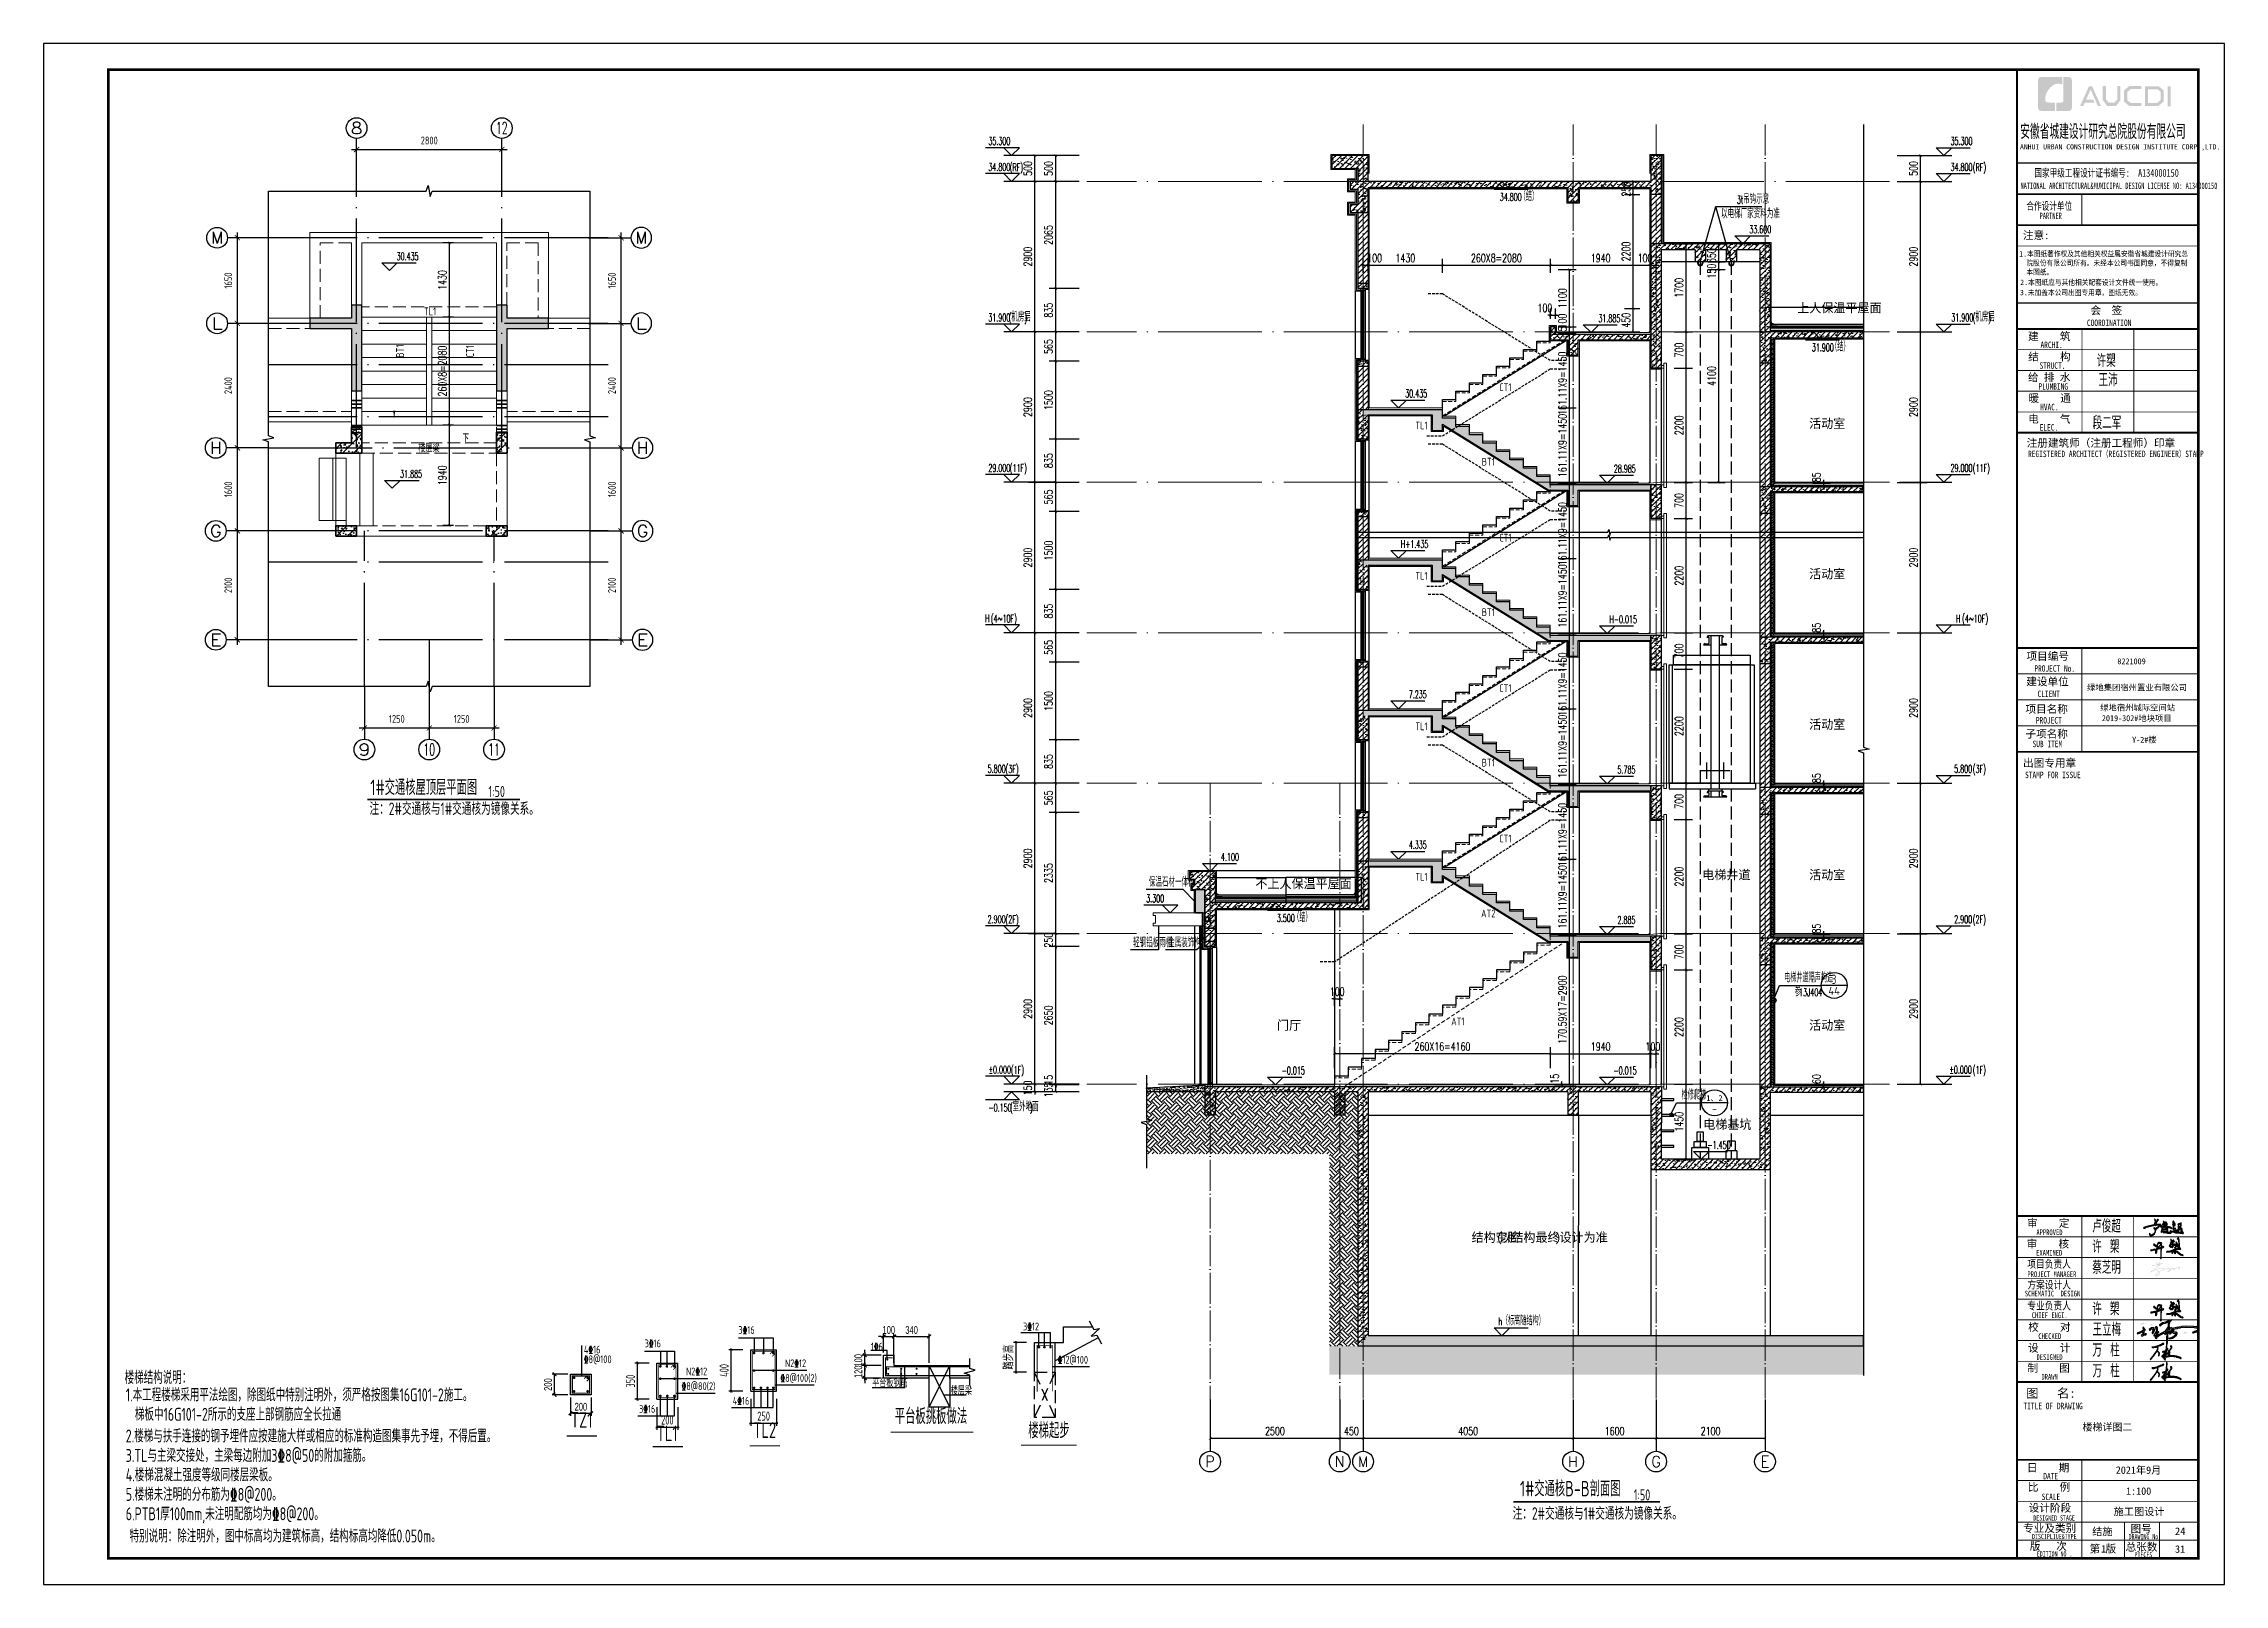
# Model space of a CAD drawing. Extents: x -461650 to 361314, y 245336 to 769729.
# Drawn here: x 254843 to 296893, y 704073 to 733773 of the extents above; entities that cross this region are included whole.
import ezdxf
from ezdxf.enums import TextEntityAlignment as Align
from ezdxf.xclip import XClip

# ---------------------------------------------------------------- set-up
doc = ezdxf.new("R2010")
doc.units = 0
doc.header["$LTSCALE"] = 1000
doc.header["$XCLIPFRAME"] = 2
for name, pattern in [('DASH', [0.35, 0.25, -0.1]), ('DOTE', [2.42, 2, -0.2, 0.02, -0.2]), ('HIDDEN', [0.375, 0.25, -0.125])]:
    doc.linetypes.add(name, pattern=pattern)
doc.layers.get('0').update_dxf_attribs({"linetype": 'CONTINUOUS'})
doc.layers.get('DEFPOINTS').update_dxf_attribs({"linetype": 'CONTINUOUS'})
for name, color, linetype in [('-TK', 7, 'CONTINUOUS'), ('3-屋面构造层', 157, 'CONTINUOUS'), ('A-AXIS_TEXT', 7, 'CONTINUOUS'), ('A-DOTE', 10, 'DOTE'), ('AXIS', 3, 'CONTINUOUS'), ('DIM', 2, 'CONTINUOUS'), ('DIM_ELEV', 3, 'CONTINUOUS'), ('DIM_IDEN', 67, 'CONTINUOUS'), ('DIM_SYMB', 3, 'CONTINUOUS'), ('FSK_DIM', 3, 'CONTINUOUS'), ('NUM', 7, 'CONTINUOUS'), ('PUB_DIM', 3, 'CONTINUOUS'), ('PUB_TEXT', 2, 'CONTINUOUS'), ('REIN', 6, 'CONTINUOUS'), ('S-L主梁线', 4, 'DASH'), ('S-Q墙填充', 252, 'CONTINUOUS'), ('S-Q墙实线', 6, 'CONTINUOUS'), ('S-Y一般标注', 3, 'CONTINUOUS'), ('S-Z柱填充', 252, 'CONTINUOUS'), ('S-Z柱实线', 6, 'CONTINUOUS'), ('S_E_STAIR', 4, 'CONTINUOUS'), ('Sbeam-s', 3, 'CONTINUOUS'), ('SURFACE', 6, 'CONTINUOUS'), ('TEXT', 2, 'CONTINUOUS'), ('THIN', 7, 'CONTINUOUS'), ('WALL', 5, 'CONTINUOUS'), ('图签文字', 4, 'CONTINUOUS'), ('大样详图_文字', 60, 'CONTINUOUS'), ('审核', 1, 'CONTINUOUS'), ('尺寸标注', 86, 'CONTINUOUS'), ('栏杆', 95, 'CONTINUOUS'), ('看线', 251, 'CONTINUOUS'), ('立面', 73, 'CONTINUOUS'), ('立面-看线', 251, 'CONTINUOUS'), ('结构大样', 132, 'CONTINUOUS'), ('设备', 253, 'CONTINUOUS')]:
    doc.layers.add(name, color=color, linetype=linetype)
for name, color, linetype, lineweight in [('AXIS_TEXT', 7, 'CONTINUOUS', 20), ('DOTE', 19, 'DOTE', 9), ('PUB_HATCH', 8, 'CONTINUOUS', 9), ('S_WINDOW', 144, 'CONTINUOUS', 15), ('STAIR', 2, 'CONTINUOUS', 18), ('WINDOW', 144, 'CONTINUOUS', 15), ('内粉刷', 37, 'CONTINUOUS', 9), ('可改文字', 6, 'CONTINUOUS', 18), ('图框', 9, 'CONTINUOUS', 18), ('图签', 147, 'CONTINUOUS', 18), ('填充', 251, 'CONTINUOUS', 5), ('建筑', 30, 'CONTINUOUS', 25), ('梁附加箍筋', 1, 'CONTINUOUS', 35), ('立面-普通轮廓', 7, 'CONTINUOUS', 18), ('细细', 250, 'CONTINUOUS', 0)]:
    doc.layers.add(name, color=color, linetype=linetype, lineweight=lineweight)
doc.styles.add('_TCH_AXIS', font='COMPLEX', dxfattribs={"bigfont": 'GBCBIG'})
doc.styles.add('_TCH_DIM', font='SIMPLEX.shx', dxfattribs={"width": 0.7, "bigfont": 'GBCBIG.shx'})
doc.styles.add('_TCH_DIM_T3', font='SIMPLEX', dxfattribs={"width": 0.705882, "bigfont": 'GBCBIG'})
doc.styles.add('_TCH_LABEL', font='simhei.ttf')
doc.styles.add('BW_Dim', font='Bweng.shx', dxfattribs={"width": 0.7, "bigfont": 'hztxt.shx'})
doc.styles.add('COMPLEX', font='COMPLEX')
doc.styles.add('DIM_FONT_T3', font='SIMPLEX', dxfattribs={"width": 0.705882, "bigfont": 'GBCBIG'})
doc.styles.add('HT', font='simhei.ttf')
doc.styles.add('STANDARD_T3', font='gbenor.shx', dxfattribs={"bigfont": 'gbcbig.shx'})
doc.styles.add('TSSD_DIMENSION', font='Tssdeng.shx', dxfattribs={"width": 0.7, "bigfont": 'tssdchn.shx'})
doc.styles.add('TSSD_Norm', font='Tssdeng.shx', dxfattribs={"bigfont": 'tssdchn.shx'})
doc.styles.add('TSSD_REIN', font='tssdeng.shx', dxfattribs={"width": 0.7, "height": 300, "bigfont": 'tssdchn.shx'})
doc.styles.add('宋体', font='', dxfattribs={"height": 50})
doc.styles.add('建筑图签-1', font='simhei.ttf', dxfattribs={"width": 0.7})
doc.styles.add('建筑图签-2', font='TXT.shx', dxfattribs={"width": 0.5, "bigfont": 'HZTXT.shx'})
doc.styles.get('宋体').set_extended_font_data('SimSun')
doc.dimstyles.new('_TCH_ARCH&&50', dxfattribs={"dimtxt": 157.5, "dimasz": 50, "dimexe": 125, "dimexo": 150, "dimgap": 58.75, "dimtad": 1, "dimdec": 0, "dimzin": 0, "dimdsep": 46, "dimtxsty": '_TCH_DIM_T3', "dimblk": 'ARCHTICK', "dimcen": 0.09, "dimclrt": 7, "dimazin": 0, "dimtfac": 1, "dimtdec": 0, "dimtix": 1, "dimtmove": 2, "dimatfit": 3, "dimldrblk": 'ARCHTICK', "dimfxl": 0, "dimtolj": 1, "dimtzin": 0, "dimarcsym": 0})
doc.dimstyles.new('Cyz_25_50', dxfattribs={"dimtxt": 150, "dimasz": 50, "dimexe": 50, "dimexo": 50, "dimgap": 50, "dimtad": 1, "dimdec": 0, "dimlfac": 0.5, "dimzin": 0, "dimdsep": 46, "dimtxsty": 'BW_Dim', "dimblk": '_bwk', "dimcen": 0, "dimclrt": 7, "dimadec": 0, "dimazin": 0, "dimtfac": 1, "dimtdec": 0, "dimtix": 1, "dimtmove": 2, "dimatfit": 0, "dimfxl": 0, "dimtolj": 1, "dimtzin": 0, "dimarcsym": 0})
doc.dimstyles.new('TSSD_100_100$0', dxfattribs={"dimtxt": 300, "dimasz": 80, "dimexe": 100, "dimexo": 250, "dimgap": 100, "dimtad": 1, "dimdec": 0, "dimzin": 0, "dimdsep": 46, "dimtxsty": 'TSSD_DIMENSION', "dimblk": 'ARCHTICK', "dimcen": 0, "dimdle": 100, "dimclrd": 3, "dimclre": 3, "dimclrt": 7, "dimadec": 0, "dimazin": 0, "dimtfac": 1, "dimtdec": 0, "dimtix": 1, "dimtmove": 2, "dimatfit": 3, "dimldrblk": 'ARCHTICK', "dimfxl": 0, "dimtolj": 1, "dimtzin": 0, "dimarcsym": 0})
doc.dimstyles.new('TSSD_50_50', dxfattribs={"dimtxt": 175, "dimasz": 50, "dimexe": 50, "dimexo": 150, "dimgap": 50, "dimtad": 1, "dimdec": 0, "dimzin": 0, "dimdsep": 46, "dimtxsty": 'TSSD_DIMENSION', "dimblk": 'ARCHTICK', "dimcen": 0, "dimdle": 25, "dimclrt": 7, "dimadec": 0, "dimazin": 0, "dimtfac": 1, "dimtdec": 0, "dimtix": 1, "dimtmove": 2, "dimatfit": 3, "dimfxl": 0, "dimtolj": 1, "dimtzin": 0, "dimarcsym": 0})
pattern_1 = [(50, (-91089.87, 524585.62), (215.178055, -18.82564), [22.5, -247.5]), (355, (-91089.87, 524585.62), (-41.6254, 225.65764), [18, -198]), (100.4514, (-91071.94, 524584.05), (173.55281, 206.83186), [19.12206, -210.34263]), (46.1842, (-91089.87, 524645.62), (320.17231, -49.6557), [33.75, -371.25]), (96.6356, (-91063.2, 524641.48), (280.3988, 292.23536), [28.68309, -315.5139]), (351.1842, (-91089.87, 524645.6), (280.39858, 292.23558), [27, -297]), (21, (-91059.87, 524630.62), (179.072116, -120.78567), [22.5, -247.5]), (326, (-91059.87, 524630.62), (72.9946, 217.54501), [18, -198]), (71.4514, (-91044.95, 524620.55), (252.06679, 96.75915), [19.12206, -210.34263]), (37.5, (-91089.87, 524585.62), (3.647957, 99.868156), [0, -195.6, 0, -201, 0, -198.75]), (7.5, (-91089.87, 524585.62), (78.92086, 118.323514), [0, -114.6, 0, -191.1, 0, -75.75]), (327.5, (-91156.77, 524585.62), (160.146731, -6.766462), [0, -75, 0, -234, 0, -310.5]), (317.5, (-91186.77, 524585.62), (174.95585, 30.031495), [0, -97.5, 0, -155.4, 0, -220.5]), (45, (-91089.87, 524585.62), (-106.066017, 106.066017), [])]
pattern_2 = [(45, (-678860.6, 699236.36), (0, 224.506403), [158.75, -158.75]), (45, (-678902.69, 699278.46), (0, 224.506403), [158.75, -158.75]), (45, (-678944.78, 699320.55), (0, 224.506403), [158.75, -158.75]), (135, (-678944.78, 699348.62), (-224.506403, 0), [158.75, -158.75]), (135, (-678902.69, 699390.71), (-224.506403, 0), [158.75, -158.75]), (135, (-678860.6, 699432.8), (-224.506403, 0), [158.75, -158.75])]
pattern_3 = [(315, (-727128.6894, 186852.6075), (-1.767766953, -1.767766953), []), (315, (-727127.5108, 186852.6075), (-1.767766953, -1.767766953), [])]
pattern_4 = [(315, (-727128.688, 184149.1718), (-1.767766953, -1.767766953), []), (315, (-727127.5096, 184149.1718), (-1.767766953, -1.767766953), [])]
pattern_5 = [(315, (-218910.2607, -140541.0897), (-1.767766953, -1.767766953), []), (315, (-218909.0822, -140541.0897), (-1.767766953, -1.767766953), [])]
pattern_6 = [(315, (-218910.2607, -141979.3279), (-1.767766953, -1.767766953), []), (315, (-218909.0822, -141979.3279), (-1.767766953, -1.767766953), [])]
pattern_7 = [(45, (0, 0), (-53.0330086, 53.0330086), []), (50, (0, 0), (215.178055, -18.82564), [22.5, -247.5]), (355, (0, 0), (-41.6254, 225.65764), [18, -198]), (100.4514, (17.93, -1.57), (173.552815, 206.831863), [19.122057, -210.342634]), (46.1842, (0, 60), (320.172315, -49.655704), [33.75, -371.25]), (96.6356, (26.68, 55.86), (280.39881, 292.23536), [28.68309, -315.5139]), (351.1842, (0, 60), (280.39858, 292.23558), [27, -297]), (21, (30, 45), (179.072116, -120.785667), [22.5, -247.5]), (326, (30, 45), (72.9946, 217.545014), [18, -198]), (71.4514, (44.92, 34.93), (252.06679, 96.75915), [19.122057, -210.342634]), (37.5, (0, 0), (3.6479566, 99.868156), [0, -195.6, 0, -201, 0, -198.75]), (7.5, (0, 0), (78.920861, 118.323514), [0, -114.6, 0, -191.1, 0, -75.75]), (327.5, (-66.9, 0), (160.146731, -6.7664615), [0, -75, 0, -234, 0, -310.5]), (317.5, (-96.9, 0), (174.95585, 30.031495), [0, -97.5, 0, -155.4, 0, -220.5])]
pattern_8 = [(45, (0, 53.85), (-53.03303, 53.03303), [])]
pattern_9 = [(45, (-677627.57, 806144.725), (-53.0330086, 53.0330086), []), (50, (-677627.57, 806144.73), (215.178055, -18.82564), [22.5, -247.5]), (355, (-677627.57, 806144.73), (-41.6254, 225.65764), [18, -198]), (100.4514, (-677609.64, 806143.16), (173.552815, 206.831863), [19.122057, -210.342634]), (46.1842, (-677627.57, 806204.73), (320.172315, -49.655704), [33.75, -371.25]), (96.6356, (-677600.9, 806200.6), (280.39881, 292.23536), [28.68309, -315.5139]), (351.1842, (-677627.57, 806204.73), (280.39858, 292.23558), [27, -297]), (21, (-677597.57, 806189.73), (179.072116, -120.785667), [22.5, -247.5]), (326, (-677597.57, 806189.73), (72.9946, 217.545014), [18, -198]), (71.4514, (-677582.65, 806179.66), (252.06679, 96.75915), [19.122057, -210.342634]), (37.5, (-677627.57, 806144.725), (3.6479566, 99.868156), [0, -195.6, 0, -201, 0, -198.75]), (7.5, (-677627.57, 806144.73), (78.920861, 118.323514), [0, -114.6, 0, -191.1, 0, -75.75]), (327.5, (-677694.47, 806144.725), (160.146731, -6.7664615), [0, -75, 0, -234, 0, -310.5]), (317.5, (-677724.47, 806144.73), (174.95585, 30.031495), [0, -97.5, 0, -155.4, 0, -220.5])]
pattern_10 = [(45, (-677627.57, 806198.58), (-53.03303, 53.03303), [])]

msp = doc.modelspace()

# ---------------------------------------------------------------- texts
at = {"layer": 'DIM_ELEV', "color": 7, "style": '_TCH_DIM'}
for s, height, width, p in [('34.800', 148.75, 0.494118, (282920.54, 730741.26)), ('（结）', 168.794, 0.7, (283305.54, 730741.26)), ('31.900', 148.75, 0.494118, (288938.51, 727841.26)), ('（结）', 168.794, 0.7, (289309.51, 727841.26)), ('H+1.435', 148.75, 0.494118, (281013.13, 724051.39)), ('H-0.015', 148.75, 0.494118, (285036.38, 722601.37)), ('3.500', 148.75, 0.494118, (278622.33, 716841.26)), ('（结）', 168.794, 0.7, (278937.33, 716841.26)), ('h', 148.75, 0.494118, (282894.76, 709066.36)), ('（标高随结构）', 168.794, 0.7, (282961.26, 709066.36))]:
    msp.add_text(s, height=height, dxfattribs=dict(at, width=width)).set_placement(p)
at = {"layer": 'NUM', "color": 1, "style": 'TSSD_Norm', "width": 0.7}
for s, p in [('TZ1', (265218.78, 707002.35)), ('平台板挑板做法', (271952.94, 707074.72)), ('楼梯起步', (274228.27, 706798.03))]:
    msp.add_text(s, height=300, dxfattribs=at).set_placement(p, align=Align.BOTTOM_CENTER)
for s, p in [('TL1', (266666.26, 706743.53)), ('TL2', (268527.26, 706805.1))]:
    msp.add_text(s, height=300, dxfattribs=at).set_placement(p, align=Align.BOTTOM_LEFT)
at = {"layer": 'PUB_TEXT'}
for s, height, style, width, p in [('35.300', 148.75, '_TCH_DIM', 0.494118, (273060.54, 731818.81)), ('35.300', 148.75, '_TCH_DIM', 0.494118, (291612.8, 731818.81)), ('34.800', 148.75, '_TCH_DIM', 0.494118, (273060.54, 731318.81)), ('(RF)', 148.75, '_TCH_DIM', 0.494118, (273471.34, 731316.36)), ('34.800', 148.75, '_TCH_DIM', 0.494118, (291612.8, 731318.81)), ('(RF)', 148.75, '_TCH_DIM', 0.494118, (292041.8, 731316.36)), ('3t', 148.75, 'DIM_FONT_T3', 0.49827, (287492.42, 730687.31)), ('吊钩示意', 178.723, 'DIM_FONT_T3', 0.705882, (287612.42, 730687.31)), ('以电梯厂家资料为准', 178.723, 'DIM_FONT_T3', 0.705882, (287186.64, 730407.31)), ('33.600', 148.75, '_TCH_DIM', 0.494118, (287732.47, 730118.79)), ('31.900', 148.75, '_TCH_DIM', 0.494118, (273057.74, 728418.81)), ('(', 148.75, '_TCH_DIM', 0.494118, (273455.24, 728416.36)), ('机房层', 178.723, '_TCH_DIM', 0.7, (273504.24, 728416.36)), (')', 148.75, '_TCH_DIM', 0.494118, (273754.46, 728416.36)), ('31.900', 148.75, '_TCH_DIM', 0.494118, (291626.8, 728418.81)), ('(', 148.75, '_TCH_DIM', 0.494118, (292041.8, 728416.36)), ('机房层', 178.723, '_TCH_DIM', 0.7, (292090.8, 728416.36)), (')', 148.75, '_TCH_DIM', 0.494118, (292341.01, 728416.36)), ('下', 178.72, '_TCH_DIM', 0.7, (262920.08, 726065.49)), ('29.000', 148.75, '_TCH_DIM', 0.494118, (273060.54, 725518.81)), ('(11F)', 148.75, '_TCH_DIM', 0.494118, (273471.34, 725516.36)), ('29.000', 148.75, '_TCH_DIM', 0.494118, (291612.8, 725518.81)), ('(11F)', 148.75, '_TCH_DIM', 0.494118, (292041.8, 725516.36)), ('H', 148.75, '_TCH_DIM', 0.494118, (272997.54, 722618.81)), ('(4~10F)', 148.75, '_TCH_DIM', 0.494118, (273109.09, 722616.36)), ('H', 148.75, '_TCH_DIM', 0.494118, (291716.04, 722616.36)), ('(4~10F)', 148.75, '_TCH_DIM', 0.494118, (291837.39, 722616.36)), ('1#交通核屋顶层平面图', 297.5, 'TSSD_REIN', 0.7, (261142.71, 719287.13)), ('5.800', 148.75, '_TCH_DIM', 0.494118, (273046.54, 719718.81)), ('(3F)', 148.75, '_TCH_DIM', 0.494118, (273390.84, 719716.36)), ('5.800', 148.75, '_TCH_DIM', 0.494118, (291682.8, 719718.81)), ('(3F)', 148.75, '_TCH_DIM', 0.494118, (292041.8, 719716.36)), ('1:50', 212.5, 'TSSD_REIN', 0.7, (263420.72, 719250.22)), ('4.100', 148.75, '_TCH_DIM', 0.494118, (277546.76, 718018.85)), ('保温石材一体板', 178.723, 'DIM_FONT_T3', 0.705882, (276154.49, 717521.65)), ('2.900', 148.75, '_TCH_DIM', 0.494118, (273046.54, 716818.81)), ('(2F)', 148.75, '_TCH_DIM', 0.494118, (273390.84, 716816.36)), ('3.300', 148.75, '_TCH_DIM', 0.494118, (276103, 717219.74)), ('2.900', 148.75, '_TCH_DIM', 0.494118, (291682.8, 716818.81)), ('(2F)', 148.75, '_TCH_DIM', 0.494118, (292041.8, 716816.36)), ('轻钢铝板雨棚', 178.723, 'DIM_FONT_T3', 0.705882, (275850.97, 716355.34)), ('金属装饰构件', 178.723, 'DIM_FONT_T3', 0.705882, (276526.67, 716355.34)), ('%%P0.000', 148.75, '_TCH_DIM', 0.494118, (273064.74, 713918.81)), ('(1F)', 148.75, '_TCH_DIM', 0.494118, (273495.49, 713916.36)), ('%%P0.000', 148.75, '_TCH_DIM', 0.494118, (291591.8, 713918.81)), ('(1F)', 148.75, '_TCH_DIM', 0.494118, (292041.8, 713916.36)), ('检修爬梯', 168.794, '_TCH_DIM', 0.7, (286426.96, 713418.63)), ('-0.150', 148.75, '_TCH_DIM', 0.494118, (273061.94, 713188.34)), ('(', 148.75, '_TCH_DIM', 0.494118, (273479.39, 713190.79)), ('室外地面', 178.723, '_TCH_DIM', 0.7, (273528.39, 713190.79)), (')', 148.75, '_TCH_DIM', 0.494118, (273862.01, 713190.79)), ('1#交通核B-B剖面图', 297.5, 'TSSD_REIN', 0.7, (283309.33, 705769.81)), ('1:50', 212.5, 'TSSD_REIN', 0.7, (285505.13, 705691.55))]:
    msp.add_text(s, height=height, dxfattribs=dict(at, style=style, width=width)).set_placement(p)
at = {"layer": 'PUB_TEXT', "color": 6, "style": '_TCH_DIM', "width": 0.494118}
for s, p in [('30.435', (261648.56, 729599)), ('31.885', (284822.81, 728403.79)), ('30.435', (281097.13, 726953.84)), ('31.885', (261717.01, 725404.59)), ('28.985', (285120.38, 725503.82)), ('7.235', (281167.12, 721153.84)), ('5.785', (285190.38, 719703.82)), ('4.335', (281167.12, 718253.82)), ('2.885', (285190.38, 716803.81)), ('-0.015', (278715.43, 713903.7)), ('-0.015', (285113.38, 713903.79))]:
    msp.add_text(s, height=148.75, dxfattribs=at).set_placement(p)
at = {"layer": 'PUB_TEXT'}
for s, height, p in [('上人保温平屋面', 178.723, (288656.84, 728591.01)), ('活动室', 178.723, (288886.6, 726362.9)), ('活动室', 178.723, (288886.6, 723462.9)), ('活动室', 178.723, (288886.6, 720562.9)), ('电梯井道', 178.723, (286825.84, 717662.9)), ('活动室', 178.723, (288886.6, 717662.9)), ('不上人保温平屋面', 178.723, (278208.08, 717492.67)), ('门厅', 178.723, (278625.97, 714762.9)), ('活动室', 178.723, (288886.6, 714762.9)), ('电梯基坑', 178.723, (286844.64, 712851.86)), ('结构空腔', 178.723, (282377.12, 710675.08)), ('(', 175, (282853.71, 710675.08)), ('以结构最终设计为准', 178.723, (282912.04, 710675.08)), (')', 175, (283984.38, 710675.08))]:
    msp.add_text(s, height=height, dxfattribs=at).set_placement(p)
at = {"layer": 'PUB_TEXT', "color": 1, "style": 'TSSD_REIN', "width": 0.7}
for p in [(261127.37, 718903.68), (283169.06, 705318.58)]:
    msp.add_text('注：2#交通核与1#交通核为镜像关系。', height=241.1348, dxfattribs=at).set_placement(p)
at = {"layer": 'PUB_TEXT', "color": 3, "style": '_TCH_DIM'}
for s, height, width, p in [('电梯井道隔声构造', 168.794, 0.7, (288402.99, 715678.72)), ('参', 168.79, 0.7, (288607.1, 715411.07)), ('13J404', 148.75, 0.494118, (288693.11, 715411.07)), ('-1.450', 148.75, 0.494118, (286926.29, 712468.81))]:
    msp.add_text(s, height=height, dxfattribs=dict(at, width=width)).set_placement(p)
at = {"layer": 'PUB_TEXT', "color": 3, "style": 'STANDARD_T3'}
for s, height, width, p, p2 in [('3', 177.82, 0.951379, (289325.97, 715646.83), (289409.35, 715646.83)), ('44', 151.987, 1.195402, (289257.89, 715438.32), (289477.43, 715438.32))]:
    msp.add_text(s, height=height, dxfattribs=dict(at, width=width)).set_placement(p, p2, align=Align.FIT)
at = {"layer": 'PUB_TEXT', "style": '_TCH_LABEL'}
for s, height, width, p, p2 in [('1、2', 113.14, 0.962162, (286904.06, 713390.12), (287217.18, 713390.12)), ('-', 172.43, 1.022989, (286997.2, 713157.22), (287124.05, 713157.22))]:
    msp.add_text(s, height=height, dxfattribs=dict(at, width=width)).set_placement(p, p2, align=Align.FIT)
at = {"layer": 'TEXT', "color": 230, "style": 'TSSD_REIN', "width": 0.7}
for s, p in [('TL1', (262294.41, 728536.19)), ('CT1', (283028.59, 727074.07)), ('TL1', (281411.39, 726337.93)), ('楼层梁', (262274.49, 725897.35)), ('BT1', (282699.38, 725638.16)), ('CT1', (283028.59, 724174.09)), ('TL1', (281411.33, 723437.95)), ('BT1', (282699.38, 722738.16)), ('CT1', (283028.59, 721274.09)), ('TL1', (281411.33, 720537.95)), ('BT1', (282699.38, 719837.53)), ('CT1', (283028.59, 718373.46)), ('TL1', (281411.33, 717637.32)), ('AT2', (282699.28, 716929.96)), ('AT1', (282112.12, 714849.65))]:
    msp.add_text(s, height=150, dxfattribs=at).set_placement(p, align=Align.CENTER)
for s, p in [('BT1', (261790.18, 727845.99)), ('CT1', (263140.18, 727841.78))]:
    msp.add_text(s, height=150, rotation=90, dxfattribs=at).set_placement(p, align=Align.CENTER)
at = {"layer": 'TEXT', "style": 'TSSD_REIN', "width": 0.7}
for s, p in [('楼梯结构说明：', (256405.72, 707935.29)), ('1.本工程楼梯采用平法绘图，除图纸中特别注明外，须严格按图集16G101-2施工。', (256427.07, 707601.02)), ('梯板中16G101-2所示的支座上部钢筋应全长拉通', (256603.48, 707226.02)), ('2.楼梯与扶手连接的钢予埋件应按建施大样或相应的标准构造图集事先予埋，不得后置。', (256427.07, 706808.16)), ('3.TL与主梁交接处，主梁每边附加3\x848@50的附加箍筋。', (256427.07, 706433.16)), ('4.楼梯混凝土强度等级同楼层梁板。', (256427.07, 706058.16)), ('6.PTB1厚100mm,未注明配筋均为%%1328@200。', (256427.07, 705308.16))]:
    msp.add_text(s, height=250, dxfattribs=at).set_placement(p)
at = {"layer": 'TEXT', "color": 1, "style": 'TSSD_REIN', "width": 0.7}
msp.add_text('5.楼梯未注明的分布筋为%%1328@200。', height=250, dxfattribs=at).set_placement((256427.07, 705683.16))
at = {"layer": 'TEXT', "color": 153, "style": 'TSSD_REIN', "width": 0.7}
msp.add_text('特别说明：除注明外，图中标高均为建筑标高，结构标高均降低0.050m。', height=250, dxfattribs=at).set_placement((256500.41, 704880.14))
at = {"layer": 'THIN', "color": 0, "style": 'TSSD_REIN', "width": 0.7}
for s, p in [('3\x8416', (268239.29, 708855.47)), ('3%%13212', (273727.66, 708924.55)), ('3\x8416', (266431.94, 708598.49)), ('N2\x8412', (267230.48, 708057.98)), ('\x848@100(2)', (269051.49, 707930.36)), ('N2\x8412', (269137.83, 708214.96)), ('%%13212@100', (274397.4, 708282.47)), ('%%1328@80(2)', (267144.14, 707773.38)), ('3%%13216', (266323.66, 707335.62)), ('4%%13216', (268131, 707492.6))]:
    msp.add_text(s, height=150, dxfattribs=at).set_placement(p, align=Align.BOTTOM_LEFT)
at = {"layer": '可改文字', "color": 1, "style": '宋体'}
msp.add_text('楼梯详图二', height=140.641, dxfattribs=at).set_placement((294158.43, 707035.33))
at = {"layer": '图签', "color": 1, "style": '宋体'}
msp.add_text('24', height=149.074, dxfattribs=at).set_placement((295939.63, 705021.93))
at = {"layer": '大样详图_文字', "color": 7, "style": 'TSSD_REIN', "width": 0.7}
for s, p in [('4\x8416', (265260.37, 708523.88)), ('1\x846', (270793.93, 708581.82)), ('\x848@100', (265260.37, 708336.38)), ('平台板钢筋', (270821.18, 707872.23)), ('楼层梁', (272334.71, 707725.9))]:
    msp.add_text(s, height=150, dxfattribs=at).set_placement(p)

# ---------------------------------------------------------------- blocks, each defined once
blk = doc.blocks.new('_ArchTick')
at = {"color": 0, "linetype": 'ByBlock', "const_width": 0.15}
blk.add_lwpolyline([(-0.5, -0.5), (0.5, 0.5)], dxfattribs=at)
blk = doc.blocks.new('*D1409')
at = {"layer": 'DEFPOINTS', "color": 0}
for p in [(262669, 729931), (262897, 729931), (262897, 728501)]:
    blk.add_point(p, dxfattribs=at)
at = {"layer": '尺寸标注', "color": 0, "lineweight": -2}
for p, q in [((262747, 729931), (262544, 729931)), ((262669, 728501), (262669, 729931)), ((262747, 728501), (262544, 728501))]:
    blk.add_line(p, q, dxfattribs=at)
at = {"layer": '尺寸标注', "color": 0, "lineweight": -2, "xscale": 50, "yscale": 50, "zscale": 50}
for p, rotation in [((262669, 729931), 90), ((262669, 728501), 270)]:
    blk.add_blockref('_ArchTick', p, dxfattribs=dict(at, rotation=rotation))
at = {"layer": '尺寸标注', "color": 7, "insert": (262531, 729216), "char_height": 157.5, "attachment_point": 5, "rotation": 90, "style": '_TCH_DIM_T3'}
blk.add_mtext('\\A1;1430', dxfattribs=at)
blk = doc.blocks.new('*D1410')
at = {"layer": 'DEFPOINTS', "color": 0}
for p in [(262669, 728501), (262897, 728501), (262897, 726421)]:
    blk.add_point(p, dxfattribs=at)
at = {"layer": '尺寸标注', "color": 0, "lineweight": -2}
for p, q in [((262747, 728501), (262544, 728501)), ((262669, 726421), (262669, 728501)), ((262747, 726421), (262544, 726421))]:
    blk.add_line(p, q, dxfattribs=at)
at = {"layer": '尺寸标注', "color": 0, "lineweight": -2, "xscale": 50, "yscale": 50, "zscale": 50}
for p, rotation in [((262669, 728501), 90), ((262669, 726421), 270)]:
    blk.add_blockref('_ArchTick', p, dxfattribs=dict(at, rotation=rotation))
at = {"layer": '尺寸标注', "color": 7, "insert": (262531, 727461), "char_height": 157.5, "attachment_point": 5, "rotation": 90, "style": '_TCH_DIM_T3'}
blk.add_mtext('\\A1;260X8=2080', dxfattribs=at)
blk = doc.blocks.new('*D1411')
at = {"layer": 'DEFPOINTS', "color": 0}
for p in [(262669, 726421), (262897, 726421), (262897, 724481)]:
    blk.add_point(p, dxfattribs=at)
at = {"layer": '尺寸标注', "color": 0, "lineweight": -2}
for p, q in [((262747, 726421), (262544, 726421)), ((262669, 724481), (262669, 726421)), ((262747, 724481), (262544, 724481))]:
    blk.add_line(p, q, dxfattribs=at)
at = {"layer": '尺寸标注', "color": 0, "lineweight": -2, "xscale": 50, "yscale": 50, "zscale": 50}
for p, rotation in [((262669, 726421), 90), ((262669, 724481), 270)]:
    blk.add_blockref('_ArchTick', p, dxfattribs=dict(at, rotation=rotation))
at = {"layer": '尺寸标注', "color": 7, "insert": (262531, 725451), "char_height": 157.5, "attachment_point": 5, "rotation": 90, "style": '_TCH_DIM_T3'}
blk.add_mtext('\\A1;1940', dxfattribs=at)
blk = doc.blocks.new('20210810.16572852')
at = {"layer": 'STAIR'}
for p, q in [((3420, 5450), (820, 5450)), ((820, 5450), (820, 4020)), ((3420, 4020), (3420, 5450)), ((820, 1940), (820, 4020)), ((820, 4020), (2070, 4020)), ((820, 4020), (3420, 4020)), ((2070, 1940), (2070, 4020)), ((2070, 1940), (2070, 4020)), ((3420, 4020), (2170, 4020)), ((2170, 4020), (2170, 1940)), ((2170, 4020), (2170, 1940)), ((3420, 4020), (3420, 1940)), ((820, 3760), (2070, 3760)), ((820, 3500), (2070, 3500)), ((3420, 3760), (2170, 3760)), ((3420, 3500), (2170, 3500)), ((820, 3240), (2070, 3240)), ((820, 2980), (2070, 2980)), ((3420, 3240), (2170, 3240)), ((3420, 2980), (2170, 2980)), ((820, 2720), (2070, 2720)), ((3420, 2720), (2170, 2720)), ((820, 2460), (2070, 2460)), ((820, 2200), (2070, 2200)), ((3420, 2460), (2170, 2460)), ((3420, 2200), (2170, 2200)), ((820, 1940), (3420, 1940)), ((520, 100), (520, 1300))]:
    blk.add_line(p, q, dxfattribs=at)
for points in [[(260, 1300), (0, 1300), (0, 100), (260, 100)], [(520, 1300), (260, 1300), (260, 100), (520, 100)], [(520, 1400), (780, 1400), (780, 0), (520, 0)], [(780, 1400), (1040, 1400), (1040, 0), (780, 0)]]:
    blk.add_lwpolyline(points, dxfattribs=at)
blk = doc.blocks.new('院标1')
h = blk.add_hatch(color=150)
h.dxf.hatch_style = 1
edge = h.paths.add_edge_path()
edge.add_spline(control_points=[(116373, 648379), (116379, 648379), (116382, 648379), (116391, 648379), (116391, 648379), (116391, 648379), (116616, 648379), (116616, 648379), (116616, 648379), (116616, 648379), (116616, 648054), (116616, 648054), (116616, 648054), (116616, 648054), (116108, 648054), (116108, 648054), (116108, 648054), (116028, 648054), (115963, 648111), (115963, 648199), (115963, 648199), (115963, 648199), (115963, 649215), (115963, 649215), (115963, 649215), (115963, 649295), (116018, 649360), (116108, 649360), (116108, 649360), (116108, 649360), (116897, 649360), (116897, 649360), (116897, 649360), (116897, 649360), (116897, 649080), (116897, 649080), (116897, 649080), (116897, 649080), (116566, 649140), (116356, 648859), (116356, 648859), (116245, 648719), (116240, 648545), (116247, 648466), (116247, 648466), (116254, 648386), (116247, 648466), (116247, 648466), (116247, 648466), (116247, 648466), (116258, 648374), (116373, 648379)], knot_values=[0, 0, 0, 0, 0.071429, 0.071429, 0.071429, 0.107143, 0.142857, 0.142857, 0.142857, 0.178571, 0.214286, 0.214286, 0.214286, 0.25, 0.285714, 0.285714, 0.285714, 0.321429, 0.357143, 0.357143, 0.357143, 0.392857, 0.428571, 0.428571, 0.428571, 0.464286, 0.5, 0.5, 0.5, 0.535714, 0.571429, 0.571429, 0.571429, 0.607143, 0.642857, 0.642857, 0.642857, 0.678571, 0.714286, 0.714286, 0.714286, 0.75, 0.785714, 0.785714, 0.785714, 0.821429, 0.857143, 0.857143, 0.857143, 0.928571, 1, 1, 1, 1], degree=3, periodic=0)
h = blk.add_hatch(color=150)
h.dxf.hatch_style = 1
edge = h.paths.add_edge_path()
edge.add_spline(control_points=[(117268, 649215), (117268, 649215), (117268, 648199), (117268, 648199), (117268, 648199), (117268, 648114), (117212, 648054), (117123, 648054), (117123, 648054), (117123, 648054), (116663, 648054), (116663, 648054), (116663, 648054), (116663, 648054), (116663, 648379), (116663, 648379), (116663, 648379), (116663, 648379), (116865, 648379), (116865, 648379), (116865, 648379), (116907, 648379), (116941, 648413), (116941, 648455), (116941, 648455), (116941, 648455), (116941, 649360), (116941, 649360), (116941, 649360), (116941, 649360), (117123, 649360), (117123, 649360), (117123, 649360), (117204, 649360), (117268, 649306), (117268, 649215)], knot_values=[0, 0, 0, 0, 0.1, 0.1, 0.1, 0.15, 0.2, 0.2, 0.2, 0.25, 0.3, 0.3, 0.3, 0.35, 0.4, 0.4, 0.4, 0.45, 0.5, 0.5, 0.5, 0.55, 0.6, 0.6, 0.6, 0.65, 0.7, 0.7, 0.7, 0.75, 0.8, 0.8, 0.8, 0.9, 1, 1, 1, 1], degree=3, periodic=0)
blk = doc.blocks.new('ljc')
at = {"linetype": 'Continuous'}
h = blk.add_hatch(color=0, dxfattribs=at)
h.paths.add_polyline_path([(2023, 1568), (2019, 1564), (2020, 1562), (2024, 1562), (2022, 1552), (1955, 1538), (1933, 1530), (1930, 1527), (1929, 1525), (1931, 1523), (1944, 1524), (1946, 1526), (1942, 1528), (1960, 1535), (1967, 1535), (1975, 1538), (1985, 1539), (1998, 1543), (2010, 1544), (2018, 1547), (2025, 1546), (2035, 1549), (2061, 1550), (2052, 1537), (2042, 1528), (2028, 1521), (2023, 1521), (2018, 1526), (2015, 1527), (2013, 1525), (2013, 1521), (2019, 1516), (2022, 1508), (2022, 1494), (2012, 1477), (2000, 1469), (1988, 1467), (1982, 1473), (1980, 1480), (1978, 1482), (1978, 1475), (1981, 1468), (1988, 1463), (1994, 1463), (2005, 1467), (2018, 1478), (2027, 1493), (2028, 1504), (2025, 1517), (2033, 1518), (2054, 1533), (2067, 1549), (2067, 1552), (2064, 1555), (2029, 1553), (2036, 1575), (2049, 1591), (2047, 1593), (2043, 1592), (2028, 1573), (2025, 1589), (2021, 1597), (2018, 1599), (2017, 1597), (2020, 1590)])
h.paths.add_polyline_path([(2081, 1522), (2081, 1528), (2075, 1541), (2093, 1562), (2097, 1572), (2094, 1577), (2087, 1576), (2089, 1572), (2092, 1572), (2091, 1567), (2080, 1551), (2066, 1537), (2065, 1535), (2067, 1533), (2073, 1535), (2077, 1523), (2077, 1513), (2072, 1496), (2072, 1492), (2074, 1490), (2078, 1494), (2083, 1510), (2099, 1510), (2119, 1507), (2119, 1500), (2116, 1496), (2108, 1493), (2087, 1496), (2084, 1492), (2087, 1489), (2103, 1488), (2122, 1483), (2140, 1484), (2148, 1482), (2152, 1486), (2152, 1491), (2148, 1488), (2125, 1488), (2114, 1490), (2124, 1499), (2126, 1509), (2121, 1512), (2119, 1511), (2108, 1514), (2124, 1523), (2132, 1532), (2130, 1535), (2121, 1536), (2115, 1533), (2109, 1533), (2123, 1555), (2121, 1559), (2114, 1557), (2116, 1564), (2115, 1569), (2111, 1573), (2105, 1572), (2093, 1554)])
h.paths.add_polyline_path([(2089, 1535), (2097, 1535), (2112, 1551), (2116, 1552), (2111, 1543), (2099, 1528), (2101, 1526), (2114, 1528), (2121, 1531), (2124, 1530), (2118, 1524), (2101, 1515), (2084, 1514), (2084, 1518)], flags=16)
h.paths.add_polyline_path([(2093, 1537), (2095, 1540), (2103, 1546), (2096, 1537)], flags=16)
h.paths.add_polyline_path([(2093, 1544), (2094, 1549), (2106, 1568), (2109, 1569), (2111, 1567), (2108, 1554), (2104, 1550)], flags=16)
h.paths.add_polyline_path([(2141, 1534), (2138, 1533), (2137, 1531), (2142, 1527), (2155, 1522), (2158, 1523), (2153, 1528)])
h.paths.add_polyline_path([(2175, 1522), (2173, 1524), (2172, 1546), (2183, 1545), (2185, 1547), (2183, 1557), (2178, 1566), (2177, 1561), (2180, 1556), (2181, 1550), (2175, 1550), (2170, 1554), (2169, 1574), (2171, 1574), (2175, 1569), (2176, 1571), (2170, 1579), (2167, 1579), (2165, 1577), (2164, 1562), (2166, 1553), (2163, 1553), (2162, 1551), (2167, 1547), (2169, 1537), (2169, 1524), (2166, 1521), (2165, 1517), (2168, 1513), (2170, 1513), (2173, 1517), (2180, 1517), (2178, 1502), (2175, 1500), (2167, 1499), (2175, 1496), (2180, 1497), (2183, 1500), (2184, 1511), (2187, 1521), (2185, 1523)])
h.paths.add_polyline_path([(2233, 1542), (2233, 1564), (2231, 1567), (2215, 1558), (2210, 1557), (2206, 1552), (2211, 1548), (2211, 1551), (2229, 1560), (2228, 1542), (2227, 1537), (2224, 1533), (2220, 1534), (2213, 1542), (2211, 1543), (2209, 1541), (2209, 1508), (2189, 1508), (2187, 1506), (2191, 1503), (2213, 1503), (2217, 1511), (2222, 1516), (2232, 1518), (2234, 1513), (2234, 1505), (2227, 1505), (2232, 1502), (2232, 1500), (2228, 1497), (2229, 1493), (2239, 1495), (2243, 1489), (2243, 1486), (2212, 1492), (2189, 1492), (2179, 1494), (2176, 1496), (2167, 1496), (2164, 1498), (2154, 1499), (2147, 1503), (2144, 1503), (2143, 1501), (2144, 1498), (2153, 1494), (2174, 1491), (2186, 1487), (2211, 1487), (2222, 1484), (2230, 1484), (2243, 1480), (2249, 1480), (2251, 1482), (2244, 1496), (2246, 1499), (2238, 1503), (2239, 1513), (2237, 1520), (2233, 1523), (2224, 1522), (2214, 1516), (2212, 1522), (2213, 1536), (2220, 1530), (2228, 1530), (2230, 1532)])
at = {"color": 0, "linetype": 'Continuous'}
for points in [[(1930, 1527), (1929, 1525), (1931, 1523), (1944, 1524), (1946, 1526), (1942, 1528), (1960, 1535), (1967, 1535), (1975, 1538), (1985, 1539), (1998, 1543), (2010, 1544), (2018, 1547), (2025, 1546), (2035, 1549), (2061, 1550), (2052, 1537), (2042, 1528), (2028, 1521), (2023, 1521), (2018, 1526), (2015, 1527), (2013, 1525), (2013, 1521), (2019, 1516), (2022, 1508), (2022, 1494), (2012, 1477), (2000, 1469), (1988, 1467), (1982, 1473), (1980, 1480), (1978, 1482), (1978, 1475), (1981, 1468), (1988, 1463), (1994, 1463), (2005, 1467), (2018, 1478), (2027, 1493), (2028, 1504), (2025, 1517), (2033, 1518), (2054, 1533), (2067, 1549), (2067, 1552), (2064, 1555), (2029, 1553), (2036, 1575), (2049, 1591), (2047, 1593), (2043, 1592), (2028, 1573), (2025, 1589), (2021, 1597), (2018, 1599), (2017, 1597), (2020, 1590), (2023, 1568), (2019, 1564), (2020, 1562), (2024, 1562), (2022, 1552), (1955, 1538), (1933, 1530), (1930, 1527)], [(2163, 1553), (2162, 1551), (2167, 1547), (2169, 1537), (2169, 1524), (2166, 1521), (2165, 1517), (2168, 1513), (2170, 1513), (2173, 1517), (2180, 1517), (2178, 1502), (2175, 1500), (2167, 1499), (2175, 1496), (2180, 1497), (2183, 1500), (2184, 1511), (2187, 1521), (2185, 1523), (2175, 1522), (2173, 1524), (2172, 1546), (2183, 1545), (2185, 1547), (2183, 1557), (2178, 1566), (2177, 1561), (2180, 1556), (2181, 1550), (2175, 1550), (2170, 1554), (2169, 1574), (2171, 1574), (2175, 1569), (2176, 1571), (2170, 1579), (2167, 1579), (2165, 1577), (2164, 1562), (2166, 1553), (2163, 1553)], [(2016, 1561), (2015, 1560), (2017, 1560), (2016, 1561)], [(2017, 1562), (2016, 1561), (2019, 1561), (2017, 1562)], [(2066, 1537), (2065, 1535), (2067, 1533), (2073, 1535), (2077, 1523), (2077, 1513), (2072, 1496), (2072, 1492), (2074, 1490), (2078, 1494), (2083, 1510), (2099, 1510), (2119, 1507), (2119, 1500), (2116, 1496), (2108, 1493), (2087, 1496), (2084, 1492), (2087, 1489), (2103, 1488), (2122, 1483), (2140, 1484), (2148, 1482), (2152, 1486), (2152, 1491), (2148, 1488), (2125, 1488), (2114, 1490), (2124, 1499), (2126, 1509), (2121, 1512), (2119, 1511), (2108, 1514), (2124, 1523), (2132, 1532), (2130, 1535), (2121, 1536), (2115, 1533), (2109, 1533), (2123, 1555), (2121, 1559), (2114, 1557), (2116, 1564), (2115, 1569), (2111, 1573), (2105, 1572), (2093, 1554), (2081, 1522), (2081, 1528), (2075, 1541), (2093, 1562), (2097, 1572), (2094, 1577), (2087, 1576), (2089, 1572), (2092, 1572), (2091, 1567), (2080, 1551), (2066, 1537)], [(2084, 1514), (2084, 1518), (2089, 1535), (2097, 1535), (2112, 1551), (2116, 1552), (2111, 1543), (2099, 1528), (2101, 1526), (2114, 1528), (2121, 1531), (2124, 1530), (2118, 1524), (2101, 1515), (2084, 1514)], [(2093, 1544), (2094, 1549), (2106, 1568), (2109, 1569), (2111, 1567), (2108, 1554), (2104, 1550), (2093, 1544)], [(2093, 1537), (2095, 1540), (2103, 1546), (2096, 1537), (2093, 1537)], [(2138, 1533), (2137, 1531), (2142, 1527), (2155, 1522), (2158, 1523), (2153, 1528), (2141, 1534), (2138, 1533)], [(2144, 1503), (2143, 1501), (2144, 1498), (2153, 1494), (2174, 1491), (2186, 1487), (2211, 1487), (2222, 1484), (2230, 1484), (2243, 1480), (2249, 1480), (2251, 1482), (2244, 1496), (2246, 1499), (2238, 1503), (2239, 1513), (2237, 1520), (2233, 1523), (2224, 1522), (2214, 1516), (2212, 1522), (2213, 1536), (2220, 1530), (2228, 1530), (2230, 1532), (2233, 1542), (2233, 1564), (2231, 1567), (2215, 1558), (2210, 1557), (2206, 1552), (2211, 1548), (2211, 1551), (2229, 1560), (2228, 1542), (2227, 1537), (2224, 1533), (2220, 1534), (2213, 1542), (2211, 1543), (2209, 1541), (2209, 1508), (2189, 1508), (2187, 1506), (2191, 1503), (2213, 1503), (2217, 1511), (2222, 1516), (2232, 1518), (2234, 1513), (2234, 1505), (2227, 1505), (2232, 1502), (2232, 1500), (2228, 1497), (2229, 1493), (2239, 1495), (2243, 1489), (2243, 1486), (2212, 1492), (2189, 1492), (2179, 1494), (2176, 1496), (2167, 1496), (2164, 1498), (2154, 1499), (2147, 1503), (2144, 1503)], [(2177, 1569), (2176, 1570), (2175, 1567), (2177, 1565), (2177, 1569)]]:
    blk.add_lwpolyline(points, dxfattribs=at)
blk = doc.blocks.new('A$C6AF37BC7')
h = blk.add_hatch(color=256)
h.paths.add_polyline_path([(660, -48), (672, -48), (678, -96)], flags=16)
h.paths.add_polyline_path([(708, 144), (702, 150), (660, 126), (672, 66), (666, 36), (456, -42), (366, -60), (294, -60), (276, -72), (288, -96), (456, -72), (612, -12), (564, -102), (552, -114), (546, -96), (534, -102), (534, -138), (558, -144), (654, -18), (654, 6), (672, 12), (678, -30), (648, -30), (642, -54), (654, -84), (654, -138), (684, -168), (708, -156), (714, -60), (804, -108), (948, -228), (1038, -258), (1062, -258), (1074, -246), (1056, -228), (1032, -228), (954, -192), (786, -60), (708, -30), (714, 24), (756, 30), (816, 54), (954, 48), (972, 66), (948, 84), (810, 84), (702, 48), (690, 120), (726, 132), (720, 144)])
h.paths.add_polyline_path([(852, 216), (864, 216), (870, 174), (840, 198)], flags=16)
h.paths.add_polyline_path([(-312, 282), (-318, 288), (-336, 288), (-348, 276), (-246, 180), (-222, 192), (-222, 210)], flags=17)
h.paths.add_polyline_path([(546, 330), (552, 330), (564, 300), (558, 216), (486, 174), (462, 180), (438, 222)], flags=16)
h.paths.add_polyline_path([(-102, 342), (-48, 336), (-18, 324), (18, 324), (-36, 246), (-174, 96), (-156, 246), (-132, 306)], flags=16)
h.paths.add_polyline_path([(-66, 366), (-72, 372), (-108, 372), (-138, 342), (-168, 288), (-192, 192), (-204, 18), (-228, -78), (-228, 6), (-258, 42), (-306, 48), (-438, 12), (-456, 12), (-468, 24), (-498, 0), (-486, -12), (-420, -12), (-318, 18), (-270, 18), (-252, -6), (-252, -102), (-264, -138), (-240, -156), (-216, -132), (-192, -72), (-174, 60), (-108, 66), (12, 108), (0, 0), (0, -366), (-18, -342), (-24, -372), (-6, -396), (24, -396), (24, -78), (42, 120), (108, 132), (132, 144), (144, 162), (132, 174), (66, 162), (48, 210), (48, 240), (18, 240), (12, 138), (-144, 90), (-114, 138), (-24, 228), (54, 330), (36, 354), (-18, 354)])
h.paths.add_polyline_path([(756, 378), (750, 384), (732, 384), (714, 366), (732, 360), (738, 324), (714, 180), (714, 156), (726, 144), (750, 162), (762, 366)])
h.paths.add_polyline_path([(498, 516), (492, 522), (474, 516), (492, 474), (486, 378), (444, 336), (468, 324), (552, 366), (426, 246), (408, 210), (414, 192), (462, 150), (504, 150), (552, 180), (552, 138), (570, 132), (582, 150), (588, 198), (666, 258), (648, 246), (690, 240), (702, 258), (666, 294), (588, 240), (588, 324), (564, 348), (630, 402), (654, 426), (654, 438), (636, 444), (534, 390), (576, 432), (618, 456), (630, 480), (606, 486), (570, 462), (516, 408), (516, 492)])
h.paths.add_polyline_path([(846, 594), (840, 600), (828, 600), (798, 570), (780, 522), (792, 516), (840, 570), (852, 516), (864, 264), (840, 246), (792, 246), (786, 258), (804, 294), (804, 324), (786, 330), (756, 264), (756, 240), (810, 204), (786, 174), (792, 162), (822, 186), (888, 102), (900, 96), (918, 114), (894, 216), (882, 510), (870, 570)])
at = {"linetype": 'Continuous'}
for points in [[(-66, 366), (-72, 372), (-108, 372), (-138, 342), (-168, 288), (-192, 192), (-204, 18), (-228, -78), (-228, 6), (-258, 42), (-306, 48), (-438, 12), (-456, 12), (-468, 24), (-498, 0), (-486, -12), (-420, -12), (-318, 18), (-270, 18), (-252, -6), (-252, -102), (-264, -138), (-240, -156), (-216, -132), (-192, -72), (-174, 60), (-108, 66), (12, 108), (0, 0), (0, -366), (-18, -342), (-24, -372), (-6, -396), (24, -396), (24, -78), (42, 120), (108, 132), (132, 144), (144, 162), (132, 174), (66, 162), (48, 210), (48, 240), (18, 240), (12, 138), (-144, 90), (-114, 138), (-24, 228), (54, 330), (36, 354), (-18, 354), (-66, 366)], [(-312, 282), (-318, 288), (-336, 288), (-348, 276), (-246, 180), (-222, 192), (-222, 210), (-312, 282)], [(-102, 342), (-48, 336), (-18, 324), (18, 324), (-36, 246), (-174, 96), (-156, 246), (-132, 306), (-102, 342)], [(708, 144), (702, 150), (660, 126), (672, 66), (666, 36), (456, -42), (366, -60), (294, -60), (276, -72), (288, -96), (456, -72), (612, -12), (564, -102), (552, -114), (546, -96), (534, -102), (534, -138), (558, -144), (654, -18), (654, 6), (672, 12), (678, -30), (648, -30), (642, -54), (654, -84), (654, -138), (684, -168), (708, -156), (714, -60), (804, -108), (948, -228), (1038, -258), (1062, -258), (1074, -246), (1056, -228), (1032, -228), (954, -192), (786, -60), (708, -30), (714, 24), (756, 30), (816, 54), (954, 48), (972, 66), (948, 84), (810, 84), (702, 48), (690, 120), (726, 132), (720, 144), (708, 144)], [(498, 516), (492, 522), (474, 516), (492, 474), (486, 378), (444, 336), (468, 324), (552, 366), (426, 246), (408, 210), (414, 192), (462, 150), (504, 150), (552, 180), (552, 138), (570, 132), (582, 150), (588, 198), (666, 258), (648, 246), (690, 240), (702, 258), (666, 294), (588, 240), (588, 324), (564, 348), (630, 402), (654, 426), (654, 438), (636, 444), (534, 390), (576, 432), (618, 456), (630, 480), (606, 486), (570, 462), (516, 408), (516, 492), (498, 516)], [(546, 330), (552, 330), (564, 300), (558, 216), (486, 174), (462, 180), (438, 222), (546, 330)], [(756, 378), (750, 384), (732, 384), (714, 366), (732, 360), (738, 324), (714, 180), (714, 156), (726, 144), (750, 162), (762, 366), (756, 378)], [(846, 594), (840, 600), (828, 600), (798, 570), (780, 522), (792, 516), (840, 570), (852, 516), (864, 264), (840, 246), (792, 246), (786, 258), (804, 294), (804, 324), (786, 330), (756, 264), (756, 240), (810, 204), (786, 174), (792, 162), (822, 186), (888, 102), (900, 96), (918, 114), (894, 216), (882, 510), (870, 570), (846, 594)], [(852, 216), (864, 216), (870, 174), (840, 198), (852, 216)], [(660, -48), (672, -48), (678, -96), (660, -48)]]:
    blk.add_lwpolyline(points, dxfattribs=at)
blk = doc.blocks.new('A1')
at = {"linetype": 'Continuous'}
h = blk.add_hatch(color=0, dxfattribs=at)
h.dxf.hatch_style = 1
h.paths.add_polyline_path([(81575, 12347), (81575, 12351), (81580, 12356), (81578, 12359), (81585, 12364), (81597, 12383), (81605, 12355)], flags=16)
h.paths.add_polyline_path([(81561, 12316), (81561, 12321), (81569, 12329), (81577, 12329), (81597, 12335), (81609, 12335), (81610, 12305), (81607, 12294), (81604, 12291), (81594, 12289), (81572, 12303)], flags=16)
h.paths.add_polyline_path([(81455, 11915), (81460, 11939), (81466, 11945), (81466, 11951), (81473, 11955), (81476, 11967), (81481, 11969), (81490, 11980), (81497, 11983), (81511, 12003), (81519, 12004), (81532, 12017), (81541, 12022), (81548, 12030), (81561, 12033), (81565, 12038), (81569, 12038), (81570, 12031), (81575, 12027), (81577, 12012), (81580, 12006), (81578, 11982), (81554, 11947), (81551, 11947), (81532, 11927), (81529, 11927), (81506, 11911), (81500, 11911), (81493, 11907), (81463, 11907)], flags=16)
h.paths.add_polyline_path([(81439, 11923), (81437, 11921), (81442, 11905), (81453, 11894), (81469, 11889), (81495, 11887), (81498, 11891), (81522, 11897), (81533, 11903), (81538, 11910), (81546, 11913), (81554, 11923), (81557, 11921), (81559, 11926), (81577, 11942), (81577, 11945), (81583, 11951), (81594, 11971), (81599, 11995), (81604, 12003), (81597, 12011), (81594, 12028), (81591, 12031), (81589, 12039), (81585, 12044), (81585, 12049), (81589, 12049), (81599, 12057), (81612, 12062), (81617, 12068), (81623, 12068), (81629, 12073), (81647, 12078), (81650, 12083), (81655, 12083), (81669, 12091), (81676, 12091), (81677, 12094), (81685, 12095), (81695, 12102), (81701, 12102), (81708, 12107), (81737, 12115), (81740, 12118), (81756, 12121), (81764, 12126), (81770, 12126), (81791, 12134), (81799, 12134), (81815, 12142), (81823, 12140), (81833, 12145), (81852, 12148), (81855, 12151), (81860, 12150), (81865, 12153), (81887, 12155), (81893, 12158), (82002, 12167), (82020, 12166), (82028, 12163), (82031, 12158), (82028, 12151), (82021, 12150), (82015, 12143), (82005, 12140), (81956, 12107), (81949, 12099), (81940, 12094), (81933, 12086), (81930, 12086), (81927, 12079), (81921, 12079), (81917, 12076), (81921, 12073), (81908, 12062), (81909, 12052), (81919, 12044), (81925, 12049), (81932, 12049), (81940, 12055), (81946, 12057), (81969, 12075), (81977, 12078), (81980, 12083), (81986, 12083), (81997, 12092), (82004, 12094), (82042, 12129), (82050, 12143), (82057, 12150), (82061, 12148), (82066, 12153), (82081, 12156), (82082, 12159), (82089, 12159), (82095, 12164), (82117, 12171), (82143, 12171), (82140, 12161), (82133, 12153), (82121, 12147), (82111, 12132), (82114, 12119), (82121, 12116), (82129, 12116), (82133, 12123), (82138, 12123), (82172, 12147), (82183, 12150), (82197, 12164), (82210, 12167), (82215, 12174), (82218, 12172), (82260, 12191), (82266, 12191), (82287, 12201), (82319, 12209), (82322, 12212), (82340, 12212), (82356, 12217), (82367, 12214), (82367, 12206), (82359, 12196), (82359, 12191), (82353, 12185), (82349, 12177), (82340, 12171), (82329, 12153), (82332, 12143), (82338, 12137), (82345, 12139), (82362, 12159), (82367, 12171), (82378, 12183), (82378, 12187), (82385, 12193), (82393, 12207), (82393, 12220), (82383, 12231), (82369, 12235), (82330, 12233), (82317, 12227), (82309, 12228), (82279, 12215), (82261, 12212), (82255, 12206), (82233, 12199), (82212, 12187), (82204, 12185), (82193, 12175), (82188, 12175), (82183, 12171), (82164, 12163), (82169, 12172), (82162, 12188), (82153, 12188), (82148, 12191), (82132, 12191), (82095, 12183), (82084, 12177), (82052, 12166), (82047, 12175), (82034, 12182), (82028, 12180), (82025, 12185), (82005, 12187), (81980, 12185), (81975, 12182), (81959, 12183), (81948, 12182), (81943, 12179), (81914, 12179), (81905, 12175), (81901, 12177), (81895, 12172), (81879, 12174), (81863, 12171), (81858, 12167), (81818, 12161), (81815, 12156), (81794, 12153), (81769, 12143), (81737, 12135), (81732, 12131), (81729, 12132), (81709, 12123), (81700, 12121), (81669, 12107), (81665, 12107), (81653, 12099), (81649, 12099), (81642, 12094), (81636, 12094), (81618, 12083), (81610, 12081), (81602, 12073), (81597, 12073), (81594, 12068), (81589, 12068), (81573, 12059), (81562, 12076), (81543, 12095), (81524, 12110), (81516, 12113), (81506, 12123), (81481, 12123), (81477, 12119), (81489, 12107), (81506, 12097), (81511, 12097), (81546, 12068), (81557, 12054), (81557, 12049), (81545, 12043), (81533, 12033), (81527, 12031), (81521, 12023), (81513, 12020), (81505, 12011), (81497, 12007), (81458, 11967), (81445, 11943), (81445, 11937), (81441, 11932)])
h.paths.add_polyline_path([(81245, 12044), (81244, 12043), (81244, 12035), (81252, 12028), (81269, 12030), (81292, 12041), (81295, 12046), (81306, 12047), (81314, 12055), (81321, 12057), (81327, 12065), (81337, 12068), (81340, 12075), (81345, 12075), (81377, 12102), (81380, 12102), (81385, 12108), (81394, 12110), (81409, 12119), (81418, 12121), (81434, 12129), (81444, 12129), (81449, 12134), (81460, 12135), (81465, 12140), (81481, 12142), (81492, 12148), (81495, 12147), (81498, 12150), (81517, 12153), (81554, 12166), (81564, 12166), (81629, 12180), (81634, 12179), (81658, 12183), (81690, 12182), (81695, 12185), (81737, 12185), (81762, 12180), (81759, 12174), (81751, 12167), (81749, 12159), (81754, 12153), (81762, 12153), (81777, 12167), (81783, 12185), (81778, 12195), (81762, 12201), (81745, 12203), (81735, 12199), (81729, 12203), (81690, 12203), (81674, 12199), (81666, 12201), (81658, 12198), (81650, 12199), (81644, 12196), (81637, 12198), (81610, 12195), (81601, 12190), (81594, 12191), (81581, 12187), (81561, 12185), (81557, 12182), (81556, 12183), (81511, 12169), (81497, 12167), (81490, 12163), (81476, 12161), (81474, 12158), (81421, 12140), (81434, 12156), (81481, 12203), (81506, 12239), (81516, 12249), (81517, 12257), (81524, 12260), (81549, 12300), (81562, 12287), (81583, 12275), (81591, 12267), (81605, 12265), (81615, 12273), (81621, 12283), (81620, 12286), (81623, 12292), (81626, 12318), (81626, 12334), (81623, 12337), (81625, 12340), (81634, 12343), (81639, 12342), (81644, 12345), (81660, 12345), (81665, 12348), (81673, 12347), (81681, 12351), (81713, 12355), (81724, 12363), (81724, 12374), (81717, 12380), (81706, 12380), (81679, 12371), (81668, 12372), (81652, 12364), (81620, 12358), (81610, 12387), (81607, 12414), (81597, 12419), (81586, 12417), (81583, 12414), (81577, 12393), (81570, 12383), (81569, 12375), (81553, 12342), (81548, 12343), (81545, 12340), (81537, 12343), (81484, 12412), (81474, 12420), (81468, 12420), (81463, 12417), (81465, 12403), (81492, 12374), (81519, 12334), (81509, 12332), (81506, 12329), (81484, 12326), (81481, 12323), (81473, 12323), (81437, 12313), (81433, 12315), (81431, 12311), (81397, 12308), (81385, 12303), (81370, 12303), (81361, 12299), (81351, 12299), (81346, 12302), (81343, 12299), (81313, 12299), (81309, 12295), (81309, 12281), (81316, 12273), (81343, 12275), (81349, 12271), (81354, 12278), (81373, 12284), (81378, 12283), (81396, 12289), (81412, 12289), (81417, 12292), (81423, 12292), (81426, 12295), (81431, 12294), (81457, 12302), (81463, 12300), (81476, 12303), (81479, 12308), (81493, 12308), (81501, 12313), (81508, 12311), (81513, 12316), (81533, 12318), (81537, 12316), (81537, 12311), (81529, 12302), (81527, 12295), (81521, 12291), (81516, 12278), (81501, 12260), (81492, 12243), (81485, 12238), (81463, 12207), (81402, 12145), (81378, 12124), (81337, 12105), (81325, 12097), (81314, 12094), (81308, 12087), (81290, 12079), (81277, 12068), (81271, 12068), (81257, 12052)])
h = blk.add_hatch(color=0, dxfattribs=at)
h.paths.add_polyline_path([(82053, 10195), (82048, 10201), (82019, 10189), (81984, 10189), (81956, 10160), (81932, 10160), (81823, 10114), (81708, 10080), (81604, 10005), (81604, 9982), (81633, 9964), (81668, 10005), (81742, 10051), (81823, 10074), (81932, 10126), (81956, 10126), (81938, 10062), (81932, 9970), (81915, 9913), (81817, 9757), (81558, 9625), (81483, 9573), (81437, 9527), (81437, 9504), (81454, 9486), (81489, 9481), (81495, 9509), (81483, 9521), (81547, 9573), (81783, 9699), (81777, 9659), (81800, 9642), (81817, 9642), (81869, 9688), (81869, 9705), (81858, 9711), (81829, 9688), (81846, 9722), (81892, 9751), (81898, 9740), (81886, 9711), (81881, 9584), (81869, 9550), (81869, 9308), (81881, 9296), (81898, 9296), (81909, 9308), (81921, 9636), (81938, 9757), (81961, 9780), (81967, 9774), (81950, 9728), (81961, 9682), (81984, 9659), (82025, 9665), (82082, 9728), (82123, 9688), (82174, 9688), (82203, 9676), (82226, 9682), (82244, 9676), (82220, 9630), (82140, 9555), (82048, 9509), (81990, 9498), (81950, 9475), (82002, 9469), (82094, 9492), (82163, 9527), (82249, 9602), (82284, 9659), (82284, 9699), (82255, 9717), (82203, 9717), (82134, 9734), (82134, 9757), (82157, 9809), (82140, 9832), (82117, 9820), (82100, 9780), (82007, 9699), (82002, 9751), (82013, 9786), (82019, 9763), (82030, 9757), (82071, 9820), (82117, 9826), (82128, 9838), (82278, 9866), (82301, 9878), (82399, 9890), (82422, 9901), (82647, 9918), (82940, 9907), (83004, 9895), (83061, 9872), (83084, 9849), (83084, 9826), (83050, 9792), (82883, 9717), (82871, 9705), (82877, 9694), (82912, 9694), (83021, 9734), (83090, 9774), (83125, 9815), (83131, 9838), (83119, 9866), (83090, 9895), (83021, 9930), (82912, 9947), (82618, 9953), (82462, 9941), (82428, 9930), (82249, 9907), (82088, 9861), (82088, 9872), (82065, 9895), (82042, 9884), (82030, 9849), (82025, 9890), (81996, 9895), (81984, 9878), (81979, 9832), (81956, 9815), (81967, 9924), (81984, 9941), (81973, 9982), (82007, 10149), (82059, 10183)])
h.paths.add_polyline_path([(81904, 9820), (81909, 9826), (81904, 9797), (81886, 9786)], flags=16)
h.paths.add_polyline_path([(81938, 9469), (81944, 9475), (81921, 9475), (81932, 9463)], flags=17)
h.paths.add_polyline_path([(82629, 9734), (82618, 9740), (82537, 9699), (82520, 9676), (82549, 9671), (82601, 9694), (82635, 9694), (82652, 9717)], flags=17)
h.paths.add_polyline_path([(81005, 9820), (81005, 9826), (81011, 9815)], flags=16)
h.paths.add_polyline_path([(80994, 9895), (80988, 9901), (80971, 9901), (80959, 9884), (80971, 9809), (80965, 9786), (80901, 9751), (80757, 9699), (80740, 9682), (80740, 9671), (80763, 9653), (80971, 9746), (80971, 9705), (80948, 9636), (80890, 9607), (80901, 9578), (80924, 9573), (81022, 9619), (81057, 9625), (81092, 9648), (81086, 9665), (81045, 9665), (80982, 9648), (81011, 9722), (81017, 9774), (81045, 9797), (81040, 9826), (81017, 9849)])
h.paths.add_polyline_path([(81385, 9907), (81380, 9913), (81362, 9901), (81293, 9890), (81201, 9826), (81212, 9803), (81241, 9797), (81282, 9838), (81305, 9849), (81339, 9855), (81351, 9826), (81316, 9711), (81316, 9688), (81328, 9676), (81345, 9676), (81362, 9694), (81414, 9826), (81426, 9838), (81420, 9855), (81385, 9797)])
h.paths.add_polyline_path([(81495, 9924), (81489, 9930), (81454, 9924), (81437, 9890), (81449, 9884), (81466, 9901), (81483, 9861), (81477, 9780), (81420, 9653), (81374, 9607), (81385, 9584), (81414, 9584), (81495, 9636), (81570, 9717), (81570, 9734), (81558, 9740), (81466, 9665), (81524, 9797), (81518, 9884)])
h.paths.add_polyline_path([(81276, 10039), (81270, 10045), (81247, 10028), (81247, 10016), (81276, 9993), (81310, 9987), (81333, 9970), (81339, 10010)])
h.paths.add_polyline_path([(81011, 10080), (81005, 10085), (80982, 10085), (80896, 10045), (80867, 10045), (80855, 10028), (80890, 10010), (80994, 10051), (81005, 10045), (81022, 10057)])
h = blk.add_hatch(color=256, dxfattribs=at)
h.paths.add_polyline_path([(81517, 9155), (81514, 9158), (81505, 9158), (81493, 9143), (81517, 9119), (81517, 9083), (81493, 9020), (81433, 8921), (81385, 8858), (81379, 8843), (81277, 8720), (81238, 8681), (81247, 8663), (81256, 8663), (81271, 8687), (81289, 8702), (81406, 8849), (81409, 8861), (81433, 8888), (81508, 9005), (81538, 9074), (81544, 9116), (81535, 9140)])
h.paths.add_polyline_path([(81760, 9281), (81757, 9284), (81730, 9281), (81688, 9257), (81628, 9236), (81604, 9221), (81532, 9194), (81526, 9188), (81505, 9185), (81490, 9176), (81448, 9167), (81421, 9155), (81364, 9146), (81313, 9146), (81298, 9140), (81322, 9128), (81385, 9128), (81475, 9149), (81505, 9164), (81523, 9167), (81583, 9191), (81601, 9203), (81640, 9215), (81697, 9242), (81709, 9242), (81763, 9260), (81769, 9269)])
h.paths.add_polyline_path([(81550, 8978), (81547, 8981), (81538, 8981), (81529, 8966), (81574, 8915), (81577, 8903), (81556, 8828), (81562, 8816), (81577, 8813), (81589, 8828), (81589, 8855), (81598, 8876), (81601, 8918), (81586, 8945)])
h.paths.add_polyline_path([(81883, 9350), (81880, 9353), (81874, 9353), (81862, 9341), (81871, 9296), (81871, 9251), (81847, 9020), (81787, 8990), (81745, 8978), (81721, 8978), (81712, 8969), (81715, 8954), (81733, 8951), (81784, 8969), (81796, 8969), (81841, 8993), (81844, 8957), (81838, 8906), (81808, 8891), (81796, 8879), (81823, 8927), (81823, 8936), (81817, 8942), (81799, 8933), (81784, 8900), (81742, 8840), (81727, 8831), (81694, 8798), (81685, 8795), (81682, 8780), (81694, 8768), (81760, 8831), (81817, 8873), (81832, 8882), (81835, 8855), (81823, 8801), (81823, 8780), (81793, 8768), (81787, 8771), (81787, 8819), (81793, 8828), (81781, 8834), (81775, 8828), (81769, 8780), (81772, 8765), (81739, 8753), (81730, 8744), (81736, 8729), (81772, 8738), (81781, 8681), (81787, 8669), (81805, 8654), (81823, 8663), (81820, 8669), (81829, 8726), (81841, 8759), (81898, 8777), (81970, 8789), (82117, 8792), (82153, 8789), (82168, 8783), (82189, 8786), (82198, 8780), (82222, 8780), (82267, 8765), (82285, 8765), (82390, 8717), (82411, 8699), (82426, 8702), (82435, 8714), (82429, 8729), (82387, 8753), (82327, 8777), (82270, 8795), (82180, 8810), (82105, 8816), (81994, 8813), (81970, 8807), (81916, 8804), (81841, 8786), (81850, 8816), (81856, 8885), (81865, 8888), (81901, 8876), (81922, 8897), (81916, 8903), (81898, 8903), (81871, 8918), (81859, 8918), (81862, 8981), (81868, 9008), (81901, 9047), (81913, 9071), (81919, 9098), (81907, 9104), (81883, 9053), (81868, 9041), (81895, 9302), (81895, 9323)])
h.paths.add_polyline_path([(82057, 9188), (82054, 9191), (82030, 9191), (82021, 9185), (82018, 9170), (82024, 9161), (82036, 9155), (82048, 9164), (82054, 9155), (82051, 9140), (82030, 9098), (81973, 9020), (81961, 9011), (81937, 8975), (81913, 8951), (81913, 8939), (81925, 8930), (81949, 8930), (81961, 8936), (81949, 8912), (81946, 8879), (81961, 8861), (81958, 8852), (81928, 8825), (81934, 8813), (81973, 8834), (81991, 8861), (81991, 8882), (81973, 8894), (81973, 8906), (82003, 8963), (81988, 8975), (81943, 8957), (82069, 9122), (82078, 9146), (82078, 9167), (82063, 9188)], flags=17)
h = blk.add_hatch(color=256, dxfattribs=at)
h.paths.add_polyline_path([(81517, 8355), (81514, 8358), (81505, 8358), (81493, 8343), (81517, 8319), (81517, 8283), (81493, 8220), (81433, 8121), (81385, 8058), (81379, 8043), (81277, 7920), (81238, 7881), (81247, 7863), (81256, 7863), (81271, 7887), (81289, 7902), (81406, 8049), (81409, 8061), (81433, 8088), (81508, 8205), (81538, 8274), (81544, 8316), (81535, 8340)])
h.paths.add_polyline_path([(81760, 8481), (81757, 8484), (81730, 8481), (81688, 8457), (81628, 8436), (81604, 8421), (81532, 8394), (81526, 8388), (81505, 8385), (81490, 8376), (81448, 8367), (81421, 8355), (81364, 8346), (81313, 8346), (81298, 8340), (81322, 8328), (81385, 8328), (81475, 8349), (81505, 8364), (81523, 8367), (81583, 8391), (81601, 8403), (81640, 8415), (81697, 8442), (81709, 8442), (81763, 8460), (81769, 8469)])
h.paths.add_polyline_path([(81550, 8178), (81547, 8181), (81538, 8181), (81529, 8166), (81574, 8115), (81577, 8103), (81556, 8028), (81562, 8016), (81577, 8013), (81589, 8028), (81589, 8055), (81598, 8076), (81601, 8118), (81586, 8145)])
h.paths.add_polyline_path([(81883, 8550), (81880, 8553), (81874, 8553), (81862, 8541), (81871, 8496), (81871, 8451), (81847, 8220), (81787, 8190), (81745, 8178), (81721, 8178), (81712, 8169), (81715, 8154), (81733, 8151), (81784, 8169), (81796, 8169), (81841, 8193), (81844, 8157), (81838, 8106), (81808, 8091), (81796, 8079), (81823, 8127), (81823, 8136), (81817, 8142), (81799, 8133), (81784, 8100), (81742, 8040), (81727, 8031), (81694, 7998), (81685, 7995), (81682, 7980), (81694, 7968), (81760, 8031), (81817, 8073), (81832, 8082), (81835, 8055), (81823, 8001), (81823, 7980), (81793, 7968), (81787, 7971), (81787, 8019), (81793, 8028), (81781, 8034), (81775, 8028), (81769, 7980), (81772, 7965), (81739, 7953), (81730, 7944), (81736, 7929), (81772, 7938), (81781, 7881), (81787, 7869), (81805, 7854), (81823, 7863), (81820, 7869), (81829, 7926), (81841, 7959), (81898, 7977), (81970, 7989), (82117, 7992), (82153, 7989), (82168, 7983), (82189, 7986), (82198, 7980), (82222, 7980), (82267, 7965), (82285, 7965), (82390, 7917), (82411, 7899), (82426, 7902), (82435, 7914), (82429, 7929), (82387, 7953), (82327, 7977), (82270, 7995), (82180, 8010), (82105, 8016), (81994, 8013), (81970, 8007), (81916, 8004), (81841, 7986), (81850, 8016), (81856, 8085), (81865, 8088), (81901, 8076), (81922, 8097), (81916, 8103), (81898, 8103), (81871, 8118), (81859, 8118), (81862, 8181), (81868, 8208), (81901, 8247), (81913, 8271), (81919, 8298), (81907, 8304), (81883, 8253), (81868, 8241), (81895, 8502), (81895, 8523)])
h.paths.add_polyline_path([(82057, 8388), (82054, 8391), (82030, 8391), (82021, 8385), (82018, 8370), (82024, 8361), (82036, 8355), (82048, 8364), (82054, 8355), (82051, 8340), (82030, 8298), (81973, 8220), (81961, 8211), (81937, 8175), (81913, 8151), (81913, 8139), (81925, 8130), (81949, 8130), (81961, 8136), (81949, 8112), (81946, 8079), (81961, 8061), (81958, 8052), (81928, 8025), (81934, 8013), (81973, 8034), (81991, 8061), (81991, 8082), (81973, 8094), (81973, 8106), (82003, 8163), (81988, 8175), (81943, 8157), (82069, 8322), (82078, 8346), (82078, 8367), (82063, 8388)], flags=17)
at = {"layer": '图框'}
h = blk.add_hatch(color=256, dxfattribs=at)
h.paths.add_polyline_path([(81908, 57758), (82034, 57758), (82034, 56988), (81908, 56988)])
h.paths.add_polyline_path([(81156, 57642), (81156, 57116), (81516, 57116), (81640, 57223), (81640, 57541), (81520, 57642)], flags=16)
h.paths.add_polyline_path([(81038, 57760), (81038, 56998), (81560, 56998), (81759, 57168), (81759, 57596), (81563, 57760)])
h.paths.add_polyline_path([(80895, 57764), (80895, 57648), (80488, 57648), (80355, 57537), (80355, 57218), (80488, 57115), (80897, 57115), (80897, 56993), (80433, 56993), (80231, 57168), (80231, 57596), (80429, 57764)])
h.paths.add_polyline_path([(79412, 57762), (79532, 57762), (79532, 57251), (79646, 57120), (79857, 57120), (79971, 57251), (79971, 57762), (80085, 57762), (80085, 57214), (79921, 56997), (79583, 56997), (79412, 57216)])
h.paths.add_polyline_path([(78880, 57760), (78997, 57760), (79339, 56996), (79223, 56996), (78942, 57630), (78767, 57242), (79038, 57242), (79099, 57127), (78718, 57127), (78659, 56994), (78536, 56994)])
blk.add_lwpolyline([(0, 59400), (0, 0), (84100, 0), (84100, 59400)], close=True)
at = {"const_width": 100}
blk.add_lwpolyline([(2500, 58400), (2500, 1000), (83100, 1000), (83100, 58400)], close=True, dxfattribs=at)
at = {"color": 0, "linetype": 'Continuous'}
for points in [[(82053, 10195), (82048, 10201), (82019, 10189), (81984, 10189), (81956, 10160), (81932, 10160), (81823, 10114), (81708, 10080), (81604, 10005), (81604, 9982), (81633, 9964), (81668, 10005), (81742, 10051), (81823, 10074), (81932, 10126), (81956, 10126), (81938, 10062), (81932, 9970), (81915, 9913), (81817, 9757), (81558, 9625), (81483, 9573), (81437, 9527), (81437, 9504), (81454, 9486), (81489, 9481), (81495, 9509), (81483, 9521), (81547, 9573), (81783, 9699), (81777, 9659), (81800, 9642), (81817, 9642), (81869, 9688), (81869, 9705), (81858, 9711), (81829, 9688), (81846, 9722), (81892, 9751), (81898, 9740), (81886, 9711), (81881, 9584), (81869, 9550), (81869, 9308), (81881, 9296), (81898, 9296), (81909, 9308), (81921, 9636), (81938, 9757), (81961, 9780), (81967, 9774), (81950, 9728), (81961, 9682), (81984, 9659), (82025, 9665), (82082, 9728), (82123, 9688), (82174, 9688), (82203, 9676), (82226, 9682), (82244, 9676), (82220, 9630), (82140, 9555), (82048, 9509), (81990, 9498), (81950, 9475), (82002, 9469), (82094, 9492), (82163, 9527), (82249, 9602), (82284, 9659), (82284, 9699), (82255, 9717), (82203, 9717), (82134, 9734), (82134, 9757), (82157, 9809), (82140, 9832), (82117, 9820), (82100, 9780), (82007, 9699), (82002, 9751), (82013, 9786), (82019, 9763), (82030, 9757), (82071, 9820), (82117, 9826), (82128, 9838), (82278, 9866), (82301, 9878), (82399, 9890), (82422, 9901), (82647, 9918), (82940, 9907), (83004, 9895), (83061, 9872), (83084, 9849), (83084, 9826), (83050, 9792), (82883, 9717), (82871, 9705), (82877, 9694), (82912, 9694), (83021, 9734), (83090, 9774), (83125, 9815), (83131, 9838), (83119, 9866), (83090, 9895), (83021, 9930), (82912, 9947), (82618, 9953), (82462, 9941), (82428, 9930), (82249, 9907), (82088, 9861), (82088, 9872), (82065, 9895), (82042, 9884), (82030, 9849), (82025, 9890), (81996, 9895), (81984, 9878), (81979, 9832), (81956, 9815), (81967, 9924), (81984, 9941), (81973, 9982), (82007, 10149), (82059, 10183), (82053, 10195)], [(80994, 9895), (80988, 9901), (80971, 9901), (80959, 9884), (80971, 9809), (80965, 9786), (80901, 9751), (80757, 9699), (80740, 9682), (80740, 9671), (80763, 9653), (80971, 9746), (80971, 9705), (80948, 9636), (80890, 9607), (80901, 9578), (80924, 9573), (81022, 9619), (81057, 9625), (81092, 9648), (81086, 9665), (81045, 9665), (80982, 9648), (81011, 9722), (81017, 9774), (81045, 9797), (81040, 9826), (81017, 9849), (80994, 9895)], [(81005, 9820), (81005, 9826), (81011, 9815), (81005, 9820)], [(81385, 9907), (81380, 9913), (81362, 9901), (81293, 9890), (81201, 9826), (81212, 9803), (81241, 9797), (81282, 9838), (81305, 9849), (81339, 9855), (81351, 9826), (81316, 9711), (81316, 9688), (81328, 9676), (81345, 9676), (81362, 9694), (81414, 9826), (81426, 9838), (81420, 9855), (81385, 9797), (81385, 9907)], [(81495, 9924), (81489, 9930), (81454, 9924), (81437, 9890), (81449, 9884), (81466, 9901), (81483, 9861), (81477, 9780), (81420, 9653), (81374, 9607), (81385, 9584), (81414, 9584), (81495, 9636), (81570, 9717), (81570, 9734), (81558, 9740), (81466, 9665), (81524, 9797), (81518, 9884), (81495, 9924)], [(81904, 9820), (81909, 9826), (81904, 9797), (81886, 9786), (81904, 9820)]]:
    blk.add_lwpolyline(points, dxfattribs=at)
at = {"linetype": 'Continuous'}
for points in [[(81760, 9281), (81757, 9284), (81730, 9281), (81688, 9257), (81628, 9236), (81604, 9221), (81532, 9194), (81526, 9188), (81505, 9185), (81490, 9176), (81448, 9167), (81421, 9155), (81364, 9146), (81313, 9146), (81298, 9140), (81322, 9128), (81385, 9128), (81475, 9149), (81505, 9164), (81523, 9167), (81583, 9191), (81601, 9203), (81640, 9215), (81697, 9242), (81709, 9242), (81763, 9260), (81769, 9269), (81760, 9281)], [(81883, 9350), (81880, 9353), (81874, 9353), (81862, 9341), (81871, 9296), (81871, 9251), (81847, 9020), (81787, 8990), (81745, 8978), (81721, 8978), (81712, 8969), (81715, 8954), (81733, 8951), (81784, 8969), (81796, 8969), (81841, 8993), (81844, 8957), (81838, 8906), (81808, 8891), (81796, 8879), (81823, 8927), (81823, 8936), (81817, 8942), (81799, 8933), (81784, 8900), (81742, 8840), (81727, 8831), (81694, 8798), (81685, 8795), (81682, 8780), (81694, 8768), (81760, 8831), (81817, 8873), (81832, 8882), (81835, 8855), (81823, 8801), (81823, 8780), (81793, 8768), (81787, 8771), (81787, 8819), (81793, 8828), (81781, 8834), (81775, 8828), (81769, 8780), (81772, 8765), (81739, 8753), (81730, 8744), (81736, 8729), (81772, 8738), (81781, 8681), (81787, 8669), (81805, 8654), (81823, 8663), (81820, 8669), (81829, 8726), (81841, 8759), (81898, 8777), (81970, 8789), (82117, 8792), (82153, 8789), (82168, 8783), (82189, 8786), (82198, 8780), (82222, 8780), (82267, 8765), (82285, 8765), (82390, 8717), (82411, 8699), (82426, 8702), (82435, 8714), (82429, 8729), (82387, 8753), (82327, 8777), (82270, 8795), (82180, 8810), (82105, 8816), (81994, 8813), (81970, 8807), (81916, 8804), (81841, 8786), (81850, 8816), (81856, 8885), (81865, 8888), (81901, 8876), (81922, 8897), (81916, 8903), (81898, 8903), (81871, 8918), (81859, 8918), (81862, 8981), (81868, 9008), (81901, 9047), (81913, 9071), (81919, 9098), (81907, 9104), (81883, 9053), (81868, 9041), (81895, 9302), (81895, 9323), (81883, 9350)], [(81517, 9155), (81514, 9158), (81505, 9158), (81493, 9143), (81517, 9119), (81517, 9083), (81493, 9020), (81433, 8921), (81385, 8858), (81379, 8843), (81277, 8720), (81238, 8681), (81247, 8663), (81256, 8663), (81271, 8687), (81289, 8702), (81406, 8849), (81409, 8861), (81433, 8888), (81508, 9005), (81538, 9074), (81544, 9116), (81535, 9140), (81517, 9155)], [(81760, 8481), (81757, 8484), (81730, 8481), (81688, 8457), (81628, 8436), (81604, 8421), (81532, 8394), (81526, 8388), (81505, 8385), (81490, 8376), (81448, 8367), (81421, 8355), (81364, 8346), (81313, 8346), (81298, 8340), (81322, 8328), (81385, 8328), (81475, 8349), (81505, 8364), (81523, 8367), (81583, 8391), (81601, 8403), (81640, 8415), (81697, 8442), (81709, 8442), (81763, 8460), (81769, 8469), (81760, 8481)], [(81550, 8978), (81547, 8981), (81538, 8981), (81529, 8966), (81574, 8915), (81577, 8903), (81556, 8828), (81562, 8816), (81577, 8813), (81589, 8828), (81589, 8855), (81598, 8876), (81601, 8918), (81586, 8945), (81550, 8978)], [(81883, 8550), (81880, 8553), (81874, 8553), (81862, 8541), (81871, 8496), (81871, 8451), (81847, 8220), (81787, 8190), (81745, 8178), (81721, 8178), (81712, 8169), (81715, 8154), (81733, 8151), (81784, 8169), (81796, 8169), (81841, 8193), (81844, 8157), (81838, 8106), (81808, 8091), (81796, 8079), (81823, 8127), (81823, 8136), (81817, 8142), (81799, 8133), (81784, 8100), (81742, 8040), (81727, 8031), (81694, 7998), (81685, 7995), (81682, 7980), (81694, 7968), (81760, 8031), (81817, 8073), (81832, 8082), (81835, 8055), (81823, 8001), (81823, 7980), (81793, 7968), (81787, 7971), (81787, 8019), (81793, 8028), (81781, 8034), (81775, 8028), (81769, 7980), (81772, 7965), (81739, 7953), (81730, 7944), (81736, 7929), (81772, 7938), (81781, 7881), (81787, 7869), (81805, 7854), (81823, 7863), (81820, 7869), (81829, 7926), (81841, 7959), (81898, 7977), (81970, 7989), (82117, 7992), (82153, 7989), (82168, 7983), (82189, 7986), (82198, 7980), (82222, 7980), (82267, 7965), (82285, 7965), (82390, 7917), (82411, 7899), (82426, 7902), (82435, 7914), (82429, 7929), (82387, 7953), (82327, 7977), (82270, 7995), (82180, 8010), (82105, 8016), (81994, 8013), (81970, 8007), (81916, 8004), (81841, 7986), (81850, 8016), (81856, 8085), (81865, 8088), (81901, 8076), (81922, 8097), (81916, 8103), (81898, 8103), (81871, 8118), (81859, 8118), (81862, 8181), (81868, 8208), (81901, 8247), (81913, 8271), (81919, 8298), (81907, 8304), (81883, 8253), (81868, 8241), (81895, 8502), (81895, 8523), (81883, 8550)], [(81805, 8750), (81814, 8750), (81802, 8702), (81796, 8714), (81793, 8741), (81805, 8750)], [(82057, 9188), (82054, 9191), (82030, 9191), (82021, 9185), (82018, 9170), (82024, 9161), (82036, 9155), (82048, 9164), (82054, 9155), (82051, 9140), (82030, 9098), (81973, 9020), (81961, 9011), (81937, 8975), (81913, 8951), (81913, 8939), (81925, 8930), (81949, 8930), (81961, 8936), (81949, 8912), (81946, 8879), (81961, 8861), (81958, 8852), (81928, 8825), (81934, 8813), (81973, 8834), (81991, 8861), (81991, 8882), (81973, 8894), (81973, 8906), (82003, 8963), (81988, 8975), (81943, 8957), (82069, 9122), (82078, 9146), (82078, 9167), (82063, 9188), (82057, 9188)], [(81517, 8355), (81514, 8358), (81505, 8358), (81493, 8343), (81517, 8319), (81517, 8283), (81493, 8220), (81433, 8121), (81385, 8058), (81379, 8043), (81277, 7920), (81238, 7881), (81247, 7863), (81256, 7863), (81271, 7887), (81289, 7902), (81406, 8049), (81409, 8061), (81433, 8088), (81508, 8205), (81538, 8274), (81544, 8316), (81535, 8340), (81517, 8355)], [(81550, 8178), (81547, 8181), (81538, 8181), (81529, 8166), (81574, 8115), (81577, 8103), (81556, 8028), (81562, 8016), (81577, 8013), (81589, 8028), (81589, 8055), (81598, 8076), (81601, 8118), (81586, 8145), (81550, 8178)], [(81805, 7950), (81814, 7950), (81802, 7902), (81796, 7914), (81793, 7941), (81805, 7950)], [(82057, 8388), (82054, 8391), (82030, 8391), (82021, 8385), (82018, 8370), (82024, 8361), (82036, 8355), (82048, 8364), (82054, 8355), (82051, 8340), (82030, 8298), (81973, 8220), (81961, 8211), (81937, 8175), (81913, 8151), (81913, 8139), (81925, 8130), (81949, 8130), (81961, 8136), (81949, 8112), (81946, 8079), (81961, 8061), (81958, 8052), (81928, 8025), (81934, 8013), (81973, 8034), (81991, 8061), (81991, 8082), (81973, 8094), (81973, 8106), (82003, 8163), (81988, 8175), (81943, 8157), (82069, 8322), (82078, 8346), (82078, 8367), (82063, 8388), (82057, 8388)]]:
    blk.add_lwpolyline(points, dxfattribs=at)
at = {"layer": '图框'}
for p, q in [((76100, 54800), (83100, 54800)), ((76100, 54800), (83100, 54800)), ((76100, 53600), (83100, 53600))]:
    blk.add_line(p, q, dxfattribs=at)
for points, const_width in [([(76100, 1000), (76100, 58400)], 70), ([(76100, 54800), (83100, 54800)], 60), ([(76100, 53600), (83100, 53600)], 60), ([(76100, 53600), (83100, 53600)], 60), ([(78600, 53600), (78600, 52400)], 35), ([(76100, 52400), (83100, 52400)], 60), ([(76100, 52400), (83100, 52400)], 60), ([(76100, 51599), (83100, 51599)], 35), ([(76108, 49400), (83108, 49400)], 60), ([(76108, 48400), (83108, 48400)], 70), ([(76108, 48400), (83108, 48400)], 70), ([(78608, 48400), (78608, 44400)], 35), ([(80608, 48400), (80608, 44400)], 35), ([(76108, 47600), (83108, 47600)], 35), ([(76108, 46800), (83108, 46800)], 35), ([(76108, 46000), (83108, 46000)], 35), ([(76108, 45200), (83108, 45200)], 35), ([(76108, 44400), (83108, 44400)], 70), ([(76100, 36100), (83100, 36100)], 70), ([(76100, 36100), (83100, 36100)], 70), ([(78600, 32100), (78600, 36100)], 35), ([(76100, 35100), (83100, 35100)], 35), ([(76100, 34100), (83100, 34100)], 35), ([(76100, 33100), (83100, 33100)], 35), ([(83100, 32100), (76100, 32100)], 70), ([(83100, 14200), (76100, 14200)], 70), ([(76100, 14200), (83100, 14200)], 70), ([(78600, 7800), (78600, 14200)], 35), ([(80600, 7800), (80600, 14200)], 35), ([(80600, 7800), (80600, 14200)], 35), ([(76100, 13400), (83100, 13400)], 35), ([(76100, 12600), (83100, 12600)], 35), ([(76100, 11800), (83100, 11800)], 35), ([(76100, 11000), (83100, 11000)], 35), ([(76100, 10200), (83100, 10200)], 35), ([(76100, 9400), (83100, 9400)], 35), ([(76100, 8600), (83100, 8600)], 35), ([(76100, 7800), (83100, 7800)], 70), ([(76100, 4800), (83100, 4800)], 70), ([(78600, 2400), (78600, 4800)], 35), ([(76100, 4000), (83100, 4000)], 35), ([(76100, 3200), (83100, 3200)], 35), ([(76100, 2400), (83100, 2400)], 35), ([(76100, 2400), (82600, 2400)], 35), ([(76100, 1700), (80250, 1700)], 35), ([(78600, 1000), (78600, 2400)], 35), ([(80250, 1000), (80250, 2400)], 35), ([(80250, 1000), (80250, 2400)], 35), ([(80250, 1000), (80250, 2400)], 35), ([(80250, 1700), (83100, 1700)], 35), ([(81600, 1000), (81600, 2400)], 35)]:
    blk.add_lwpolyline(points, dxfattribs=dict(at, const_width=const_width))
blk.add_blockref('院标1', (-39049, -591249))
at = {"color": 0, "linetype": 'Continuous', "xscale": 4.799999999813735, "yscale": 4.799999999813735, "zscale": 4.799999999813735}
blk.add_blockref('ljc', (71719, 6420, -78846106), dxfattribs=at)
at = {"xscale": 0.7999999998137355, "yscale": 0.8000000000465661, "zscale": 0.8}
for p in [(81649, 12881), (81649, 10481)]:
    blk.add_blockref('A$C6AF37BC7', p, dxfattribs=at)
at = {"layer": '图框'}
for s, height, style, width, p in [('ANHUI URBAN CONSTRUCTION DESIGN INSTITUTE CORP.,LTD.', 200, '建筑图签-1', 0.91, (76218, 55322)), ('NATIONAL ARCHITECTURAL&MUNICIPAL DESIGN LICENSE NO: A134000150', 250, '建筑图签-1', 0.6, (76237, 53795)), ('PARTNER', 250, '建筑图签-1', 0.6, (76975, 52634)), ('1.本图纸著作权及其他相关权益属安徽省城建设计研究总', 210, 'HT', 0.88, (76186, 51193)), ('本图纸。', 210, 'HT', 0.88, (76465, 50489)), ('院股份有限公司所有。未经本公司书面同意，不得复制', 210, 'HT', 0.88, (76465, 50839)), (' 2.本图纸应与其他相关配套设计文件统一使用。 ', 210, 'HT', 0.88, (76075, 50092)), ('3.未加盖本公司出图专用章，图纸无效。', 210, 'HT', 0.88, (76218, 49698)), ('COORDINATION', 250, '建筑图签-1', 0.7, (78800, 48513)), ('STRUCT.', 250, '建筑图签-1', 0.7, (76970, 46865)), ('ARCHI.', 250, '建筑图签-1', 0.7, (77009, 47662)), ('PLUMBING', 250, '建筑图签-1', 0.7, (76929, 46058)), ('HVAC.', 250, '建筑图签-1', 0.7, (76994, 45265)), ('ELEC.', 250, '建筑图签-1', 0.7, (76978, 44480)), ('REGISTERED ARCHITECT（REGISTERED ENGINEER）STAMP', 250, '建筑图签-1', 0.7, (76529, 43459)), ('PROJECT No.', 250, '建筑图签-1', 0.7, (76770, 35185, -1799)), ('CLIENT', 250, '建筑图签-1', 0.7, (76894, 34206)), ('PROJECT', 250, '建筑图签-1', 0.7, (76829, 33187)), ('SUB ITEM', 250, '建筑图签-1', 0.7, (76702, 32276)), ('STAMP FOR ISSUE', 250, '建筑图签-1', 0.7, (76413, 31081)), ('APPROVED ', 220, '建筑图签-1', 0.7, (76851, 13465)), ('EXAMINED  ', 220, '建筑图签-1', 0.7, (76842, 12674, -1799)), ('PROJECT MANAGER', 220, '建筑图签-1', 0.7, (76504, 11848, -1799)), ('SCHEMATIC  DESIGN', 220, '建筑图签-1', 0.7, (76403, 11101, -1799)), ('TITLE OF DRAWING', 250, '建筑图签-1', 0.7, (76354, 6753)), ('DATE', 250, '建筑图签-1', 0.7, (77116, 4049)), ('SCALE', 250, '建筑图签-1', 0.7, (77055, 3250)), ('DESIGNED STAGE', 200, '建筑图签-1', 0.7, (76733, 2460)), ('DISCIPLIUE&TYPE', 200, '建筑图签-1', 0.7, (76683, 1747)), ('DRAWING No.', 200, '建筑图签-1', 0.7, (80405, 1740)), ('EDITION NO .', 200, '建筑图签-1', 0.7, (76866, 1074)), ('PIECES', 200, '建筑图签-1', 0.7, (80634, 1040))]:
    blk.add_text(s, height=height, dxfattribs=dict(at, style=style, width=width)).set_placement(p)
at = {"layer": '图框', "style": '建筑图签-1', "width": 0.7}
for s, p in [('CHIEF ENGI.', (77364, 10375)), ('CHECKED  ', (77493, 9569)), ('DESIGNED ', (77420, 8765)), (' DRAWN   ', (77485, 8001))]:
    blk.add_text(s, height=220, dxfattribs=at).set_placement(p, align=Align.MIDDLE)
at = {"layer": '图签', "color": 2, "style": '宋体'}
for s, height, p in [('8221009', 229.3, (79974, 35472)), ('绿地集团宿州置业有限公司', 229.34, (78805, 34462)), ('绿地宿州城际空间站', 229.3, (79310, 33688)), ('2019-302#地块项目', 229.34, (79377, 33279)), ('Y-2#楼', 229.3, (80543, 32448)), ('2021年9月', 286.7, (79910, 4262)), ('1:100', 286.7, (80306, 3454)), ('施工图设计', 286.7, (79832, 2662)), ('结施', 286.7, (79004, 1893)), ('1', 287, (79343, 1225)), ('31', 286.7, (82197, 1219))]:
    blk.add_text(s, height=height, dxfattribs=at).set_placement(p)
at = {"layer": '图签文字', "color": 7, "style": '建筑图签-1'}
for s, height, width, p in [('安徽省城建设计研究总院股份有限公司', 500, 0.55, (76228, 55777)), ('国家甲级工程设计证书编号:  A134000150', 300, 0.7, (76772, 54267)), ('合作设计单位', 300, 0.7, (76465, 52990)), ('项目负责人', 300, 0.8, (76502, 12201)), ('方案设计人', 300, 0.8, (76502, 11398)), ('专业负责人', 300, 0.8, (76501, 10592))]:
    blk.add_text(s, height=height, dxfattribs=dict(at, width=width)).set_placement(p)
for s, height, p in [('注意:', 300, (76331, 51863)), ('会  签', 300, (78935, 48968)), ('建    筑', 300, (76530, 47967)), ('结    构', 300, (76534, 47179)), ('给 排 水', 300, (76525, 46385)), ('暖    通', 300, (76543, 45582)), ('电    气', 300, (76533, 44782)), ('注册建筑师（注册工程师）印章', 300, (76475, 43854)), ('项目编号', 300, (76468, 35632)), ('建设单位', 300, (76460, 34655)), ('项目名称', 300, (76427, 33597)), ('子项名称', 300, (76427, 32640)), ('出图专用章', 300, (76336, 31518)), ('审    定', 300, (76488, 13779)), ('审    核', 300, (76475, 12977)), ('校    对', 300, (76533, 9768)), ('设    计', 300, (76528, 8967)), ('制    图', 300, (76505, 8192)), ('图   名:', 350, (76455, 7195)), ('日    期', 300, (76484, 4349)), ('比    例', 300, (76522, 3602)), ('设计阶段', 300, (76552, 2800)), ('专业及类别', 300, (76338, 2013)), ('图号', 300, (80481, 1994)), ('版   次 ', 300, (76596, 1323)), ('第 版', 300, (78901, 1223)), ('总张数', 300, (80288, 1294))]:
    blk.add_text(s, height=height, dxfattribs=at).set_placement(p)
at = {"layer": '图签文字', "color": 1, "style": '建筑图签-2', "width": 0.7}
for s, p in [('许槊', (79175, 46928)), ('王沛', (79246, 46187)), ('段二军', (79021, 44532))]:
    blk.add_text(s, height=500, dxfattribs=at).set_placement(p)
at = {"layer": '图签文字', "color": 0, "style": '建筑图签-2', "width": 0.7}
for s, p in [('卢俊超', (79006, 13562)), ('许 槊', (79006, 12771)), ('蔡芝明', (79006, 11971)), ('许 槊', (79006, 10371)), ('王立梅', (79016, 9580)), ('万 柱', (79016, 8780)), ('万 柱', (79016, 7980))]:
    blk.add_text(s, height=500, dxfattribs=at).set_placement(p)
blk = doc.blocks.new('*D1512')
at = {"layer": 'DEFPOINTS', "color": 0}
for p in [(266670, 707640), (267070, 707640), (267070, 707104)]:
    blk.add_point(p, dxfattribs=at)
at = {"layer": 'DIM', "color": 0, "lineweight": -2}
for p, q in [((266670, 707490), (266670, 707054)), ((267070, 707490), (267070, 707054)), ((266645, 707104), (267095, 707104))]:
    blk.add_line(p, q, dxfattribs=at)
at = {"layer": 'DIM', "color": 0, "lineweight": -2, "xscale": 50, "yscale": 50, "zscale": 50, "rotation": 180}
blk.add_blockref('_ArchTick', (266670, 707104), dxfattribs=at)
at = {"layer": 'DIM', "color": 0, "lineweight": -2, "xscale": 50, "yscale": 50, "zscale": 50}
blk.add_blockref('_ArchTick', (267070, 707104), dxfattribs=at)
at = {"layer": 'DIM', "color": 7, "insert": (266870, 707241), "char_height": 175, "attachment_point": 5, "style": 'TSSD_DIMENSION'}
blk.add_mtext('\\A1;200', dxfattribs=at)
blk = doc.blocks.new('*D1513')
at = {"layer": 'DEFPOINTS', "color": 0}
for p in [(266295, 708340), (266670, 708340), (266670, 707640)]:
    blk.add_point(p, dxfattribs=at)
at = {"layer": 'DIM', "color": 0, "lineweight": -2}
for p, q in [((266520, 708340), (266245, 708340)), ((266295, 707615), (266295, 708365)), ((266520, 707640), (266245, 707640))]:
    blk.add_line(p, q, dxfattribs=at)
at = {"layer": 'DIM', "color": 0, "lineweight": -2, "xscale": 50, "yscale": 50, "zscale": 50}
for p, rotation in [((266295, 708340), 90), ((266295, 707640), 270)]:
    blk.add_blockref('_ArchTick', p, dxfattribs=dict(at, rotation=rotation))
at = {"layer": 'DIM', "color": 7, "insert": (266158, 707990), "char_height": 175, "attachment_point": 5, "rotation": 90, "style": 'TSSD_DIMENSION'}
blk.add_mtext('\\A1;350', dxfattribs=at)
blk = doc.blocks.new('_bwk')
blk.add_line((-1, 0), (0, 0))
at = {"const_width": 0.5}
blk.add_lwpolyline([(-0.7, -0.7), (0.7, 0.7)], dxfattribs=at)
blk = doc.blocks.new('*D1514')
at = {"layer": 'DEFPOINTS', "color": 0}
for p in [(264696, 708124), (265003, 708124), (265003, 707724)]:
    blk.add_point(p, dxfattribs=at)
at = {"layer": 'FSK_DIM', "color": 0, "lineweight": -2}
for p, q in [((264953, 708124), (264646, 708124)), ((264953, 707724), (264646, 707724)), ((264696, 707774), (264696, 708074))]:
    blk.add_line(p, q, dxfattribs=at)
at = {"layer": 'FSK_DIM', "color": 0, "lineweight": -2, "xscale": 50, "yscale": 50, "zscale": 50}
for p, rotation in [((264696, 708124), 90), ((264696, 707724), 270)]:
    blk.add_blockref('_bwk', p, dxfattribs=dict(at, rotation=rotation))
at = {"layer": 'FSK_DIM', "color": 7, "insert": (264571, 707924), "char_height": 150, "attachment_point": 5, "rotation": 90, "style": 'BW_Dim'}
blk.add_mtext('\\A1;200', dxfattribs=at)
blk = doc.blocks.new('*D1515')
at = {"layer": 'DEFPOINTS', "color": 0}
for p in [(265003, 707724), (265403, 707724), (265403, 707371)]:
    blk.add_point(p, dxfattribs=at)
at = {"layer": 'FSK_DIM', "color": 0, "lineweight": -2}
for p, q in [((265003, 707674), (265003, 707321)), ((265053, 707371), (265353, 707371)), ((265403, 707674), (265403, 707321))]:
    blk.add_line(p, q, dxfattribs=at)
at = {"layer": 'FSK_DIM', "color": 0, "lineweight": -2, "xscale": 50, "yscale": 50, "zscale": 50, "rotation": 180}
blk.add_blockref('_bwk', (265003, 707371), dxfattribs=at)
at = {"layer": 'FSK_DIM', "color": 0, "lineweight": -2, "xscale": 50, "yscale": 50, "zscale": 50}
blk.add_blockref('_bwk', (265403, 707371), dxfattribs=at)
at = {"layer": 'FSK_DIM', "color": 7, "insert": (265203, 707496), "char_height": 150, "attachment_point": 5, "style": 'BW_Dim'}
blk.add_mtext('\\A1;200', dxfattribs=at)
blk = doc.blocks.new('*D1496')
at = {"layer": 'DEFPOINTS', "color": 0}
for p in [(271240, 708851), (271040, 708491), (271240, 708491)]:
    blk.add_point(p, dxfattribs=at)
at = {"layer": 'FSK_DIM', "color": 0, "lineweight": -2}
for p, q in [((270990, 708851), (270940, 708851)), ((271040, 708541), (271040, 708901)), ((271040, 708851), (271240, 708851)), ((271240, 708541), (271240, 708901)), ((271290, 708851), (271340, 708851))]:
    blk.add_line(p, q, dxfattribs=at)
at = {"layer": 'FSK_DIM', "color": 0, "lineweight": -2, "xscale": 50, "yscale": 50, "zscale": 50}
blk.add_blockref('_bwk', (271040, 708851), dxfattribs=at)
at = {"layer": 'FSK_DIM', "color": 0, "lineweight": -2, "xscale": 50, "yscale": 50, "zscale": 50, "rotation": 180}
blk.add_blockref('_bwk', (271240, 708851), dxfattribs=at)
at = {"layer": 'FSK_DIM', "color": 7, "insert": (271140, 708976), "char_height": 150, "attachment_point": 5, "style": 'BW_Dim'}
blk.add_mtext('\\A1;100', dxfattribs=at)
blk = doc.blocks.new('*D1497')
at = {"layer": 'DEFPOINTS', "color": 0}
for p in [(271920, 708851), (271240, 708291), (271920, 708291)]:
    blk.add_point(p, dxfattribs=at)
at = {"layer": 'FSK_DIM', "color": 0, "lineweight": -2}
for p, q in [((271240, 708341), (271240, 708901)), ((271290, 708851), (271870, 708851)), ((271920, 708341), (271920, 708901))]:
    blk.add_line(p, q, dxfattribs=at)
at = {"layer": 'FSK_DIM', "color": 0, "lineweight": -2, "xscale": 50, "yscale": 50, "zscale": 50, "rotation": 180}
blk.add_blockref('_bwk', (271240, 708851), dxfattribs=at)
at = {"layer": 'FSK_DIM', "color": 0, "lineweight": -2, "xscale": 50, "yscale": 50, "zscale": 50}
blk.add_blockref('_bwk', (271920, 708851), dxfattribs=at)
at = {"layer": 'FSK_DIM', "color": 7, "insert": (271580, 708976), "char_height": 150, "attachment_point": 5, "style": 'BW_Dim'}
blk.add_mtext('\\A1;340', dxfattribs=at)
blk = doc.blocks.new('*D1498')
at = {"layer": 'DEFPOINTS', "color": 0}
for p in [(270678, 708291), (271040, 708291), (271040, 708051)]:
    blk.add_point(p, dxfattribs=at)
at = {"layer": 'FSK_DIM', "color": 0, "lineweight": -2}
for p, q in [((270990, 708291), (270628, 708291)), ((270678, 708341), (270678, 708391)), ((270678, 708051), (270678, 708291)), ((270990, 708051), (270628, 708051)), ((270678, 708001), (270678, 707951))]:
    blk.add_line(p, q, dxfattribs=at)
at = {"layer": 'FSK_DIM', "color": 0, "lineweight": -2, "xscale": 50, "yscale": 50, "zscale": 50}
for p, rotation in [((270678, 708291), 270), ((270678, 708051), 90)]:
    blk.add_blockref('_bwk', p, dxfattribs=dict(at, rotation=rotation))
at = {"layer": 'FSK_DIM', "color": 7, "insert": (270553, 708171), "char_height": 150, "attachment_point": 5, "rotation": 90, "style": 'BW_Dim'}
blk.add_mtext('\\A1;120', dxfattribs=at)
blk = doc.blocks.new('*D1499')
at = {"layer": 'DEFPOINTS', "color": 0}
for p in [(270678, 708491), (271040, 708491), (271040, 708291)]:
    blk.add_point(p, dxfattribs=at)
at = {"layer": 'FSK_DIM', "color": 0, "lineweight": -2}
for p, q in [((270678, 708541), (270678, 708591)), ((270990, 708491), (270628, 708491)), ((270990, 708291), (270628, 708291)), ((270678, 708291), (270678, 708491)), ((270678, 708241), (270678, 708191))]:
    blk.add_line(p, q, dxfattribs=at)
at = {"layer": 'FSK_DIM', "color": 0, "lineweight": -2, "xscale": 50, "yscale": 50, "zscale": 50}
for p, rotation in [((270678, 708491), 270), ((270678, 708291), 90)]:
    blk.add_blockref('_bwk', p, dxfattribs=dict(at, rotation=rotation))
at = {"layer": 'FSK_DIM', "color": 7, "insert": (270553, 708391), "char_height": 150, "attachment_point": 5, "rotation": 90, "style": 'BW_Dim'}
blk.add_mtext('\\A1;100', dxfattribs=at)
blk = doc.blocks.new('*D1500')
at = {"layer": 'DEFPOINTS', "color": 0}
for p in [(273594, 708738), (273947, 708738), (273947, 708165)]:
    blk.add_point(p, dxfattribs=at)
at = {"layer": 'DIM', "color": 0, "lineweight": -2}
for p, q in [((273797, 708738), (273544, 708738)), ((273594, 708140), (273594, 708763)), ((273797, 708165), (273544, 708165))]:
    blk.add_line(p, q, dxfattribs=at)
at = {"layer": 'DIM', "color": 0, "lineweight": -2, "xscale": 50, "yscale": 50, "zscale": 50}
for p, rotation in [((273594, 708738), 90), ((273594, 708165), 270)]:
    blk.add_blockref('_ArchTick', p, dxfattribs=dict(at, rotation=rotation))
at = {"layer": 'DIM', "color": 7, "insert": (273457, 708452), "char_height": 175, "attachment_point": 5, "rotation": 90, "style": 'TSSD_DIMENSION'}
blk.add_mtext('\\A1;踏步高', dxfattribs=at)
blk = doc.blocks.new('*D1501')
at = {"layer": 'DEFPOINTS', "color": 0}
for p in [(268477, 707797), (268977, 707797), (268977, 707179)]:
    blk.add_point(p, dxfattribs=at)
at = {"layer": 'DIM', "color": 0, "lineweight": -2}
for p, q in [((268477, 707647), (268477, 707129)), ((268977, 707647), (268977, 707129)), ((268452, 707179), (269002, 707179))]:
    blk.add_line(p, q, dxfattribs=at)
at = {"layer": 'DIM', "color": 0, "lineweight": -2, "xscale": 50, "yscale": 50, "zscale": 50, "rotation": 180}
blk.add_blockref('_ArchTick', (268477, 707179), dxfattribs=at)
at = {"layer": 'DIM', "color": 0, "lineweight": -2, "xscale": 50, "yscale": 50, "zscale": 50}
blk.add_blockref('_ArchTick', (268977, 707179), dxfattribs=at)
at = {"layer": 'DIM', "color": 7, "insert": (268727, 707316), "char_height": 175, "attachment_point": 5, "style": 'TSSD_DIMENSION'}
blk.add_mtext('\\A1;250', dxfattribs=at)
blk = doc.blocks.new('*D1502')
at = {"layer": 'DEFPOINTS', "color": 0}
for p in [(268103, 708597), (268477, 708597), (268477, 707797)]:
    blk.add_point(p, dxfattribs=at)
at = {"layer": 'DIM', "color": 0, "lineweight": -2}
for p, q in [((268327, 708597), (268053, 708597)), ((268103, 707772), (268103, 708622)), ((268327, 707797), (268053, 707797))]:
    blk.add_line(p, q, dxfattribs=at)
at = {"layer": 'DIM', "color": 0, "lineweight": -2, "xscale": 50, "yscale": 50, "zscale": 50}
for p, rotation in [((268103, 708597), 90), ((268103, 707797), 270)]:
    blk.add_blockref('_ArchTick', p, dxfattribs=dict(at, rotation=rotation))
at = {"layer": 'DIM', "color": 7, "insert": (267965, 708197), "char_height": 175, "attachment_point": 5, "rotation": 90, "style": 'TSSD_DIMENSION'}
blk.add_mtext('\\A1;400', dxfattribs=at)
blk = doc.blocks.new('A$C657A2A31')
at = {"layer": '栏杆', "color": 5}
for p, q in [((0, 0), (6, 0)), ((0, -100), (0, 0)), ((6, 0), (6, -100)), ((6, -100), (0, -100)), ((84, -10), (12, -10)), ((12, -22), (12, -78)), ((84, -90), (12, -90)), ((77, -16), (18, -16)), ((77, -84), (18, -84)), ((60, -36), (60, -42)), ((80, -36), (60, -36)), ((87, -42), (60, -42)), ((60, -59), (60, -65)), ((87, -59), (60, -59)), ((80, -65), (60, -65)), ((83, -33), (83, -22)), ((83, -68), (83, -78)), ((90, -16), (90, -39)), ((90, -84), (90, -62))]:
    blk.add_line(p, q, dxfattribs=at)
for centre, radius, start, end in [((12, -16), 6, 90, 180), ((12, -84), 6, 180, 270), ((18, -22), 6, 90, 180), ((18, -78), 6, 180, 270), ((77, -22), 6, 0, 90), ((77, -78), 6, 270, 0), ((80, -33), 3, 270, 0), ((80, -68), 3, 0, 90), ((84, -16), 6, 0, 90), ((84, -84), 6, 270, 0), ((87, -39), 3, 270, 0), ((87, -62), 3, 0, 90)]:
    blk.add_arc(centre, radius, start, end, dxfattribs=at)
blk = doc.blocks.new('zrszerf')
at = {"layer": '细细'}
h = blk.add_hatch(dxfattribs=at)
h.set_pattern_fill('金属', color=256, style=0)
h.set_pattern_definition(pattern_5)
h.paths.add_polyline_path([(257695, 608543), (257715, 608543), (257715, 608557), (257765, 608557), (257765, 608543), (257785, 608543), (257785, 608588), (257695, 608588)])
h.paths.add_polyline_path([(257713, 608559), (257713, 608545), (257697, 608545), (257697, 608586), (257783, 608586), (257783, 608545), (257767, 608545), (257767, 608559)], flags=16)
h = blk.add_hatch(dxfattribs=at)
h.set_pattern_fill('金属', color=256, style=0)
h.set_pattern_definition(pattern_5)
h.paths.add_polyline_path([(257762, 608555), (257762, 608530), (257750, 608530), (257750, 608540), (257729, 608540), (257729, 608530), (257717, 608530), (257717, 608555)])
h.paths.add_polyline_path([(257719, 608553), (257719, 608532), (257727, 608532), (257727, 608542), (257752, 608542), (257752, 608532), (257760, 608532), (257760, 608553)], flags=16)
h = blk.add_hatch(color=256, dxfattribs=at)
edge = h.paths.add_edge_path()
edge.add_line((257735, 608540), (257735, 608528))
edge.add_arc((257740, 608520), 9.44, 61.5175, 118.4825, ccw=False)
edge.add_line((257744, 608528), (257744, 608540))
edge.add_arc((257740, 608548), 9.44, 241.5175, 298.4825, ccw=False)
h = blk.add_hatch(dxfattribs=at)
h.set_pattern_fill('金属', color=256, style=0)
h.set_pattern_definition(pattern_6)
h.paths.add_polyline_path([(257695, 607233), (257715, 607233), (257715, 607220), (257765, 607220), (257765, 607233), (257785, 607233), (257785, 607188), (257695, 607188)])
h.paths.add_polyline_path([(257713, 607218), (257713, 607231), (257697, 607231), (257697, 607190), (257783, 607190), (257783, 607231), (257767, 607231), (257767, 607218)], flags=16)
h = blk.add_hatch(dxfattribs=at)
h.set_pattern_fill('金属', color=256, style=0)
h.set_pattern_definition(pattern_6)
h.paths.add_polyline_path([(257762, 607222), (257762, 607247), (257750, 607247), (257750, 607237), (257729, 607237), (257729, 607247), (257717, 607247), (257717, 607222)])
h.paths.add_polyline_path([(257719, 607224), (257719, 607245), (257727, 607245), (257727, 607235), (257752, 607235), (257752, 607245), (257760, 607245), (257760, 607224)], flags=16)
h = blk.add_hatch(color=256, dxfattribs=at)
edge = h.paths.add_edge_path()
edge.add_line((257735, 607237), (257735, 607249))
edge.add_arc((257740, 607257), 9.44, 241.5175, 298.4825)
edge.add_line((257744, 607249), (257744, 607237))
edge.add_arc((257740, 607229), 9.44, 61.5175, 118.4825)
at = {"layer": 'S_WINDOW'}
for p, q in [((257695, 607233), (257695, 608543)), ((257717, 607247), (257717, 608530)), ((257762, 607247), (257762, 608530)), ((257785, 607233), (257785, 608543))]:
    blk.add_line(p, q, dxfattribs=at)
for points in [[(257785, 608588), (257785, 608543), (257765, 608543), (257765, 608557), (257715, 608557), (257715, 608543), (257695, 608543), (257695, 608588)], [(257783, 608586), (257783, 608545), (257767, 608545), (257767, 608559), (257713, 608559), (257713, 608545), (257697, 608545), (257697, 608586)], [(257762, 608555), (257762, 608530), (257750, 608530), (257750, 608540), (257729, 608540), (257729, 608530), (257717, 608530), (257717, 608555)], [(257760, 608553), (257760, 608532), (257752, 608532), (257752, 608542), (257727, 608542), (257727, 608532), (257719, 608532), (257719, 608553)], [(257785, 607188), (257785, 607233), (257765, 607233), (257765, 607220), (257715, 607220), (257715, 607233), (257695, 607233), (257695, 607188)], [(257783, 607190), (257783, 607231), (257767, 607231), (257767, 607218), (257713, 607218), (257713, 607231), (257697, 607231), (257697, 607190)], [(257762, 607222), (257762, 607247), (257750, 607247), (257750, 607237), (257729, 607237), (257729, 607247), (257717, 607247), (257717, 607222)], [(257760, 607224), (257760, 607245), (257752, 607245), (257752, 607235), (257727, 607235), (257727, 607245), (257719, 607245), (257719, 607224)]]:
    blk.add_lwpolyline(points, close=True, dxfattribs=at)
at = {"layer": '细细'}
for points in [[(257729, 608530), (257729, 607247)], [(257735, 607249), (257735, 608540)], [(257744, 607249), (257744, 608540)], [(257750, 608530), (257750, 607247)]]:
    blk.add_lwpolyline(points, dxfattribs=at)
for points in [[(257735, 608540), (257735, 608528, -0.253805), (257744, 608528), (257744, 608540, -0.253805)], [(257735, 607237), (257735, 607249, 0.253805), (257744, 607249), (257744, 607237, 0.253805)]]:
    blk.add_lwpolyline(points, format="xyb", close=True, dxfattribs=at)
blk = doc.blocks.new('FGSDFSFSEFESFES')
at = {"layer": 'WINDOW', "ltscale": 0.8}
for p, q in [((175259, -121034), (175209, -121034)), ((175259, -121084), (175209, -121084)), ((175259, -123284), (175209, -123284)), ((175259, -123334), (175209, -123334))]:
    blk.add_line(p, q, dxfattribs=at)
blk.add_lwpolyline([(175159, -123384), (175209, -123384), (175209, -120984), (175159, -120984), (175159, -123384)], dxfattribs=at)
blk = doc.blocks.new('FGHFG4334GDFGDFFGGGGGGDFG4G')
at = {"layer": 'SURFACE', "const_width": 2.25}
for points in [[(47, 0), (0, 0)], [(47, -28), (0, -28)]]:
    blk.add_lwpolyline(points, dxfattribs=at)
at = {"layer": 'SURFACE', "const_width": 1.5}
blk.add_lwpolyline([(47, 17, -1), (47, 5), (47, -7, -1), (47, -19), (47, -37), (53, -48), (53, -73)], format="xyb", dxfattribs=at)
blk = doc.blocks.new('FGDGDGD')
at = {"layer": '3-屋面构造层'}
h = blk.add_hatch(dxfattribs=at)
h.set_pattern_fill('隔热材料01', color=256, scale=7.692308, style=0)
h.set_pattern_definition([(270, (9.5186, 433.228), (3.846153863, -7e-16), [0.385980771, -3.460173092]), (270, (6.637, 433.228), (3.846153863, -7e-16), [0.385980771, -3.460173092]), (90, (8.5996, 430.618), (-3.846153863, 2e-16), [0.385980771, -3.460173092]), (90, (7.556, 430.618), (-3.846153863, 2e-16), [0.385980771, -3.460173092]), (180, (10.002, 430), (-5e-16, -3.846153863), [3.848019248, 0.001865385]), (135, (8.9282, 430.193), (2e-16, 3.846144175), [0.328307694, -5.110980792]), (116.56505, (12.5422, 430.4251), (8.6793e-06, 3.8461487416), [0.215769232, -8.384500037]), (116.56505, (8.696, 430.4251), (8.6793e-06, 3.8461487416), [0.215769232, -8.384500037]), (153.43495, (13.1603, 430), (-8.679e-06, 3.846148742), [0.431538463, -8.168730805]), (153.43495, (9.3142, 430), (-8.679e-06, 3.846148742), [0.431538463, -8.168730805]), (63.43495, (12.4457, 431.0041), (-8.6793e-06, 3.8461487416), [2.054923086, -6.545346183]), (63.43495, (8.5996, 431.0041), (-8.6793e-06, 3.8461487416), [2.054923086, -6.545346183]), (116.56505, (13.3647, 433.228), (8.6793e-06, 3.8461487416), [0.215769232, -8.384500037]), (116.56505, (9.5186, 433.228), (8.6793e-06, 3.8461487416), [0.215769232, -8.384500037]), (135, (9.422, 433.421), (2e-16, 3.846144175), [0.328307694, -5.110980792]), (153.43495, (13.036, 433.6532), (-8.679e-06, 3.846148742), [0.431538463, -8.168730805]), (153.43495, (9.19, 433.6532), (-8.679e-06, 3.846148742), [0.431538463, -8.168730805]), (45, (6.7336, 433.421), (2e-16, 3.846144175), [0.328307694, -5.110980792]), (63.43495, (10.4833, 433.228), (-8.6793e-06, 3.8461487416), [0.215769232, -8.384500037]), (63.43495, (6.6371, 433.228), (-8.6793e-06, 3.8461487416), [0.215769232, -8.384500037]), (26.56505, (10.812, 433.6532), (8.679e-06, 3.846148742), [0.431538463, -8.168730805]), (26.56505, (6.9658, 433.6532), (8.679e-06, 3.846148742), [0.431538463, -8.168730805]), (116.56505, (11.4023, 431.0041), (8.6793e-06, 3.8461487416), [2.054923086, -6.545346183]), (116.56505, (7.5561, 431.0041), (8.6793e-06, 3.8461487416), [2.054923086, -6.545346183]), (45, (7.2275, 430.193), (2e-16, 3.846144175), [0.328307694, -5.110980792]), (63.43495, (11.3058, 430.4251), (-8.6793e-06, 3.8461487416), [0.215769232, -8.384500037]), (63.43495, (7.4596, 430.4251), (-8.6793e-06, 3.8461487416), [0.215769232, -8.384500037]), (26.56505, (10.6877, 430), (8.679e-06, 3.846148742), [0.431538463, -8.168730805]), (26.56505, (6.8415, 430), (8.679e-06, 3.846148742), [0.431538463, -8.168730805])])
edge = h.paths.add_edge_path()
edge.add_arc((682181, 585366), 9.23, 450, 540, ccw=False)
edge.add_line((682181, 585375), (682192, 585375))
edge.add_line((682192, 585375), (682192, 585366))
edge.add_line((682192, 585366), (682172, 585366))
h = blk.add_hatch(dxfattribs=at)
h.set_pattern_fill('混凝土', color=256, scale=5, angle=-1.1458, style=0)
h.set_pattern_definition([(48.854237, (-82751.966, -43707.863), (35.7930991, -3.8540962), [3.75, -41.25]), (353.854237, (-82751.966, -43707.863), (-6.1841378, 37.7408106), [3, -33]), (99.305637, (-82748.983, -43708.185), (29.6089874, 33.886691), [3.1870095, -35.0571056]), (45.038437, (-82751.766, -43697.865), (53.1858973, -9.3413237), [5.625, -61.875]), (95.489837, (-82747.334, -43698.644), (47.6977146, 47.7616795), [4.7805144, -52.58565]), (350.038437, (-82751.766, -43697.865), (47.6976773, 47.7617167), [4.5, -49.5]), (19.854237, (-82746.817, -43700.465), (29.4368469, -20.7237073), [3.75, -41.25]), (324.854237, (-82746.817, -43700.465), (12.8883392, 36.0069862), [3, -33]), (70.305637, (-82744.364, -43702.192), (42.3251977, 15.2832459), [3.1870095, -35.0571056]), (36.3542372, (-82751.966, -43707.863), (0.9406985, 16.62920733), [0, -32.6, 0, -33.5, 0, -33.125]), (6.3542372, (-82751.966, -43707.863), (13.54517982, 19.45362572), [0, -19.1, 0, -31.85, 0, -12.625]), (326.3542372, (-82763.114, -43707.64), (26.66323482, -1.66123381), [0, -12.5, 0, -39, 0, -51.75]), (316.3542372, (-82768.113, -43707.54), (29.2535633, 4.4211788), [0, -16.25, 0, -25.9, 0, -36.75])])
h.paths.add_polyline_path([(674875, 585046), (674875, 585086), (682172, 585086), (682172, 585046)])
h = blk.add_hatch(dxfattribs=at)
h.set_pattern_fill('焦渣矿渣', color=256, scale=4, angle=-1.1458, style=0)
h.set_pattern_definition([(358.8542372, (-82751.966, -43697.863), (8.27546507, 13.69326162), [1.6, -14.4]), (298.8542372, (-82751.966, -43697.863), (15.99644496, -0.32013217), [1.6, -14.4]), (238.8542372, (-82750.366, -43697.895), (7.72097989, -14.0133938), [1.6, -14.4]), (268.8542372, (-82745.567, -43697.991), (15.83683295, -8.3183365), [2.4, -11.456]), (268.8542372, (-82743.967, -43698.023), (15.83683295, -8.3183365), [2.4, -11.456]), (268.8542372, (-82742.368, -43698.055), (15.83683295, -8.3183365), [2.4, -11.456])])
h.paths.add_polyline_path([(674875, 585006), (674875, 585036), (682192, 585036), (682192, 585006)])
h = blk.add_hatch(dxfattribs=at)
h.set_pattern_fill('加气混凝土', color=256, scale=5, style=0)
h.set_pattern_definition([(0, (-82734.266, -43726.163), (30, 60), [0, -60]), (0, (-82769.366, -43734.263), (30, 60), [0, -60]), (0, (-82749.866, -43734.863), (30, 60), [0, -60]), (0, (-82728.566, -43717.163), (30, 60), [0, -60]), (0, (-82753.466, -43737.863), (30, 60), [0, -60]), (0, (-82722.566, -43679.363), (30, 60), [0, -60]), (0, (-82740.866, -43684.163), (30, 60), [0, -60]), (0, (-82731.266, -43691.663), (30, 60), [0, -60]), (0, (-82780.166, -43692.863), (30, 60), [0, -60]), (0, (-82750.766, -43695.563), (30, 60), [0, -60]), (0, (-82762.166, -43710.863), (30, 60), [0, -60]), (0, (-82761.566, -43733.363), (30, 60), [0, -60]), (0, (-82739.066, -43735.763), (30, 60), [0, -60]), (0, (-82722.566, -43709.363), (30, 60), [0, -60]), (0, (-82778.666, -43718.663), (30, 60), [0, -60]), (0, (-82773.566, -43708.463), (30, 60), [0, -60]), (0, (-82750.166, -43712.663), (30, 60), [0, -60]), (0, (-82758.566, -43721.363), (30, 60), [0, -60]), (0, (-82763.366, -43701.563), (30, 60), [0, -60]), (0, (-82755.866, -43679.063), (30, 60), [0, -60]), (0, (-82776.266, -43731.263), (30, 60), [0, -60]), (0, (-82743.266, -43691.363), (30, 60), [0, -60]), (0, (-82771.166, -43690.463), (30, 60), [0, -60]), (0, (-82775.966, -43682.663), (30, 60), [0, -60]), (130.601294, (-82726.2516, -43698.149), (-149.999998343, 180.000000787), [2.6341554, -1103.7111]), (18.4349488, (-82730.537, -43697.006), (149.99999945, 59.99999956), [2.710524, -376.76279]), (90, (-82730.537, -43699.578), (30, 60), [2.5714284, -117.428565]), (161.565051, (-82727.966, -43700.435), (-150.000000755, 59.99999553), [2.710524, -376.76279]), (53.1301023, (-82727.966, -43700.435), (30.00000006, 59.99999997), [2.857143, -297.14285]), (135, (-82725.68, -43731.006), (-30.00000363, 59.99999594), [2.424366, -167.28126]), (45, (-82729.109, -43731.006), (29.9999998, 59.99999976), [2.424366, -167.28126]), (135, (-82727.394, -43732.72), (-30.00000363, 59.99999594), [2.424366, -167.28126]), (45, (-82727.394, -43732.72), (29.9999998, 59.99999976), [2.424366, -167.28126]), (116.565051, (-82754.537, -43690.72), (-5.2e-06, 119.9999967), [3.1943826, -63.88765]), (180, (-82755.966, -43687.863), (-30, 60), [3.4285716, -56.571425]), (63.434949, (-82760.823, -43690.72), (3e-07, 119.9999994), [3.1943826, -63.88765]), (116.565051, (-82759.394, -43693.58), (-5.2e-06, 119.9999967), [3.1943826, -63.88765]), (0, (-82759.394, -43693.58), (30, 60), [3.4285716, -56.571425]), (63.434949, (-82755.966, -43693.58), (3e-07, 119.9999994), [3.1943826, -63.88765]), (107.102728, (-82731.9658, -43711.0063), (-89.999996559, 300.000000484), [3.8861346, -1628.29025]), (143.972626, (-82733.1087, -43707.292), (-569.999992774, 419.999999525), [3.8861346, -812.202]), (180, (-82736.25, -43705.006), (-30, 60), [3.7142856, -56.28571]), (36.0273733, (-82743.1087, -43707.292), (569.999995788, 419.999995472), [3.8861346, -812.202]), (71.5650511, (-82744.252, -43710.721), (90.00000046, 299.99999948), [3.6140316, -375.85928]), (107.102728, (-82743.1087, -43714.4348), (-89.999996559, 300.000000484), [3.8861346, -1628.29025]), (143.972626, (-82739.966, -43716.7206), (-569.999992774, 419.999999525), [3.8861346, -812.202]), (0, (-82739.966, -43716.72), (30, 60), [3.7142856, -56.28571]), (36.0273733, (-82736.2516, -43716.7206), (569.999995788, 419.999995472), [3.8861346, -812.202]), (71.5650511, (-82733.109, -43714.435), (90.00000046, 299.99999948), [3.6140316, -375.85928]), (150.255118, (-82731.3944, -43683.006), (-90.000000213, 59.999999257), [2.303502, -481.43196]), (90, (-82733.394, -43684.15), (30, 60), [2.2857144, -117.714275]), (29.7448813, (-82733.3944, -43684.149), (90.000000053, 59.99999972), [2.303502, -481.43196]), (116.565051, (-82745.394, -43725.58), (-5.2e-06, 119.9999967), [3.1943826, -63.88765]), (168.690067, (-82746.823, -43722.7206), (-270.0000002, 59.999998494), [2.9137254, -608.96855]), (41.1859251, (-82751.9658, -43724.149), (749.999995456, 659.999994229), [3.0371844, -1272.5802]), (90, (-82751.966, -43727.006), (30, 60), [2.857143, -117.14285]), (138.814074, (-82749.68, -43729.0063), (-749.999986669, 660.000004204), [3.0371844, -1272.5802]), (16.6992442, (-82749.68, -43729.0063), (989.999992552, 299.999996858), [2.982945, -1249.85375]), (60.9453959, (-82746.823, -43728.149), (29.99999992, 59.999999469), [2.9416086, -1232.53395]), (109.983106, (-82770.5373, -43700.4348), (-150.000000565, 419.9999988885), [3.3442002, -1401.21975]), (155.556045, (-82771.68, -43697.292), (-390.0000014866, 179.99999626), [3.4522986, -1446.51315]), (24.4439547, (-82777.9658, -43697.292), (390.0000001945, 179.999999134), [3.4522986, -1446.51315]), (70.0168934, (-82779.1087, -43700.4348), (150.000000452, 419.999998958), [3.3442002, -1401.21975]), (109.983106, (-82777.9658, -43703.5777), (-150.000000565, 419.9999988885), [3.3442002, -1401.21975]), (160.016893, (-82774.823, -43704.7206), (-150.000000088, 59.999997267), [3.3442002, -698.93775]), (19.9831065, (-82774.823, -43704.7206), (149.999999176, 59.999999905), [3.3442002, -698.93775]), (70.0168934, (-82771.68, -43703.5777), (150.000000452, 419.999998958), [3.3442002, -1401.21975]), (122.005383, (-82748.2516, -43705.8634), (-30.000004026, 59.999996937), [2.6954232, -563.3434]), (18.4349488, (-82752.252, -43704.435), (149.99999945, 59.99999956), [2.710524, -376.76279]), (90, (-82752.252, -43707.006), (30, 60), [2.5714284, -117.428565]), (161.565051, (-82749.68, -43707.863), (-150.000000755, 59.99999553), [2.710524, -376.76279]), (54.4623222, (-82749.68, -43707.8634), (209.999999696, 299.99999955), [2.457807, -1029.82115]), (116.565051, (-82765.68, -43720.435), (-5.2e-06, 119.9999967), [3.1943826, -63.88765]), (180, (-82767.11, -43717.58), (-30, 60), [3.142857, -56.85714]), (59.0362434, (-82771.966, -43720.435), (30.000000098, 59.99999971), [3.3319728, -696.3822]), (120.963756, (-82770.2516, -43723.292), (-30.0000041, 59.999997245), [3.3319728, -696.3822]), (0, (-82770.25, -43723.29), (30, 60), [3.142857, -56.85714]), (63.434949, (-82767.11, -43723.29), (3e-07, 119.9999994), [3.1943826, -63.88765])])
h.paths.add_polyline_path([(682192, 584936), (674875, 584936), (674875, 584966), (682192, 584966)])
h = blk.add_hatch(dxfattribs=at)
h.set_pattern_fill('隔热材料03', color=256, scale=12.5, style=0)
h.set_pattern_definition([(113.578, (-500407.8114, 374696.8656), (-0.0086926214, 6.2699620763), [1.075, -0.5693125, 2.8375, -0.5693125, 1.075, -0.6825]), (66.42, (-500406.1744, 374696.8656), (2.727787851, 6.0425e-05), [1.075, -0.5693125, 2.840375, -0.5693125, 1.075, -0.6825]), (180, (-500406.1744, 374696.8656), (0, 6.25), [1.636625, -1.0910625]), (180, (-500407.538, 374702.4906), (0, 6.25), [1.636625, -1.0910625]), (90, (-500405.7427, 374697.8548), (2.72775, 2e-16), [0.52175, -5.72825]), (90, (-500407.1066, 374700.9798), (2.72775, 2e-16), [0.52175, -5.72825]), (90, (-500408.2427, 374697.8548), (2.72775, 2e-16), [0.52175, -5.72825]), (90, (-500409.6066, 374700.9798), (2.72775, 2e-16), [0.52175, -5.72825])])
edge = h.paths.add_edge_path()
edge.add_line((682178, 585086), (682178, 585050))
edge.add_arc((682172, 585050), 6.25, 270, 360, ccw=False)
edge.add_line((682172, 585044), (682172, 585086))
edge.add_line((682172, 585086), (682178, 585086))
at = {"layer": '立面-看线'}
h = blk.add_hatch(dxfattribs=at)
h.set_pattern_fill('HONEY', color=256, scale=7)
h.set_pattern_definition([(0, (-799653.24, -415240.13), (16.66875, 9.623705), [11.1125, -22.225]), (120, (-799653.24, -415240.13), (-16.66874801, 9.62370845), [11.1125, -22.225]), (60, (-799653.24, -415240.13), (1.99e-06, 19.24741345), [-22.225, 11.1125])])
h.paths.add_polyline_path([(682192, 584966), (674875, 584966), (674875, 585006), (682192, 585006)])
at = {"layer": '3-屋面构造层'}
for p, q in [((682178, 585086), (674875, 585086)), ((682172, 585046), (674875, 585046)), ((682192, 585036), (674875, 585036)), ((682172, 585086), (682172, 585044))]:
    blk.add_line(p, q, dxfattribs=at)
at = {"layer": '3-屋面构造层', "color": 251, "linetype": 'DASH', "ltscale": 0.05, "const_width": 2.5}
for points in [[(682057, 585043), (682172, 585043, 0.414214), (682179, 585050), (682179, 585366)], [(682057, 585039), (682172, 585039, 0.414214), (682183, 585050), (682183, 585366)]]:
    blk.add_lwpolyline(points, format="xyb", dxfattribs=at)
at = {"layer": '3-屋面构造层', "color": 251}
for points in [[(682057, 585041), (682172, 585041, 0.414214), (682180, 585050), (682180, 585366)], [(682057, 585044), (682172, 585044, 0.414214), (682178, 585050), (682178, 585366)], [(682057, 585040), (682172, 585040, 0.414214), (682182, 585050), (682182, 585366), (682184, 585366), (682184, 585050, -0.414214), (682172, 585038), (682057, 585038)]]:
    blk.add_lwpolyline(points, format="xyb", dxfattribs=at)
at = {"layer": '3-屋面构造层', "ltscale": 0.8}
blk.add_lwpolyline([(682172, 585366, -0.414214), (682181, 585375), (682192, 585375), (682192, 585366), (682172, 585366)], format="xyb", dxfattribs=at)
at = {"layer": '3-屋面构造层', "color": 251, "linetype": 'DASH', "ltscale": 0.05, "const_width": 2.5}
for points in [[(682043, 585039), (674875, 585039)], [(682057, 585043), (682043, 585039)]]:
    blk.add_lwpolyline(points, dxfattribs=at)
at = {"layer": '3-屋面构造层', "color": 251}
for points in [[(682043, 585040), (674875, 585040)], [(674875, 585038), (682043, 585038)], [(682056, 585044), (682042, 585040)], [(682043, 585038), (682057, 585042)]]:
    blk.add_lwpolyline(points, dxfattribs=at)
at = {"layer": '3-屋面构造层'}
blk.add_arc((682122, 585136), 50, 270, 360, dxfattribs=at)
at = {"layer": 'PUB_HATCH', "color": 215}
for p, q in [((682192, 585006), (674875, 585006)), ((682192, 584966), (674875, 584966))]:
    blk.add_line(p, q, dxfattribs=at)
at = {"layer": '3-屋面构造层', "color": 1, "xscale": -1}
blk.add_blockref('FGHFG4334GDFGDFFGGGGGGDFG4G', (682218, 585349), dxfattribs=at)
blk = doc.blocks.new('$LinePat$保温层')
at = {"color": 0}
for p, q in [((24, -24), (24, -56)), ((72, -56), (72, -24))]:
    blk.add_line(p, q, dxfattribs=at)
for centre, start, end in [((96, -24), 90, 180), ((0, -24), 0, 90), ((48, -56), 180, 0)]:
    blk.add_arc(centre, 24, start, end, dxfattribs=at)
blk = doc.blocks.new('A$C3EC504A2')
at = {"layer": '设备', "color": 206}
for p, q in [((-92, 1570), (-242, 1570)), ((-213, 1599), (-143, 1599)), ((-173, 1735), (-143, 1735)), ((143, 1764), (-143, 1764)), ((-133, 1725), (-133, 1609)), ((-92, 1764), (-92, -1418)), ((83, 1764), (83, -1418)), ((83, 1764), (83, 1570)), ((242, 1570), (83, 1570)), ((133, 1725), (133, 1609)), ((173, 1735), (143, 1735)), ((213, 1599), (143, 1599)), ((-952, 1158), (-869, 1158)), ((-175, -1205), (-175, -870)), ((175, -1205), (175, -870)), ((-960, -1298), (835, -1298)), ((-960, -1298), (-960, -1418)), ((300, -1038), (-300, -1038)), ((835, -1298), (835, -1418)), ((-960, -1418), (835, -1418)), ((242, -1586), (-242, -1586)), ((-213, -1557), (-143, -1557)), ((-173, -1491), (-143, -1491)), ((143, -1462), (-143, -1462)), ((-142, -1418), (-142, -1462)), ((-133, -1501), (-133, -1547)), ((-92, -1462), (-92, -1586)), ((83, -1462), (83, -1586)), ((133, -1418), (133, -1462)), ((133, -1501), (133, -1547)), ((173, -1491), (143, -1491)), ((213, -1557), (143, -1557))]:
    blk.add_line(p, q, dxfattribs=at)
for points in [[(723, 1363), (723, 1158), (-869, 1158), (-869, 1363)], [(723, 1158), (723, -1298), (-960, -1298), (-960, 1158)]]:
    blk.add_lwpolyline(points, close=True, dxfattribs=at)
for points in [[(-960, 1158), (-893, 1158), (-893, -1298)], [(723, 1158), (806, 1158), (806, -1298)]]:
    blk.add_lwpolyline(points, dxfattribs=at)
for centre, radius, start, end in [((-213, 1570), 29.1, 90, 180), ((-143, 1735), 29.1, 90, 180), ((-143, 1725), 10, 0, 90), ((-143, 1609), 10, 270, 0), ((143, 1725), 10, 90, 180), ((143, 1609), 10, 180, 270), ((143, 1735), 29.1, 0, 90), ((213, 1570), 29.1, 0, 90), ((-213, -1586), 29.1, 90, 180), ((-143, -1491), 29.1, 90, 180), ((-143, -1501), 10, 0, 90), ((-143, -1547), 10, 270, 0), ((143, -1501), 10, 90, 180), ((143, -1547), 10, 180, 270), ((143, -1491), 29.1, 0, 90), ((213, -1586), 29.1, 0, 90)]:
    blk.add_arc(centre, radius, start, end, dxfattribs=at)
blk = doc.blocks.new('BFGBFBCBVFB')
at = {"layer": 'PUB_HATCH'}
h = blk.add_hatch(dxfattribs=at)
h.set_pattern_fill('钢筋混凝土', color=256, scale=30, style=0)
h.set_pattern_definition(pattern_7)
h.paths.add_polyline_path([(894172, 26030), (894172, 25380), (894372, 25380), (894372, 26030)])
h = blk.add_hatch(dxfattribs=at)
h.set_pattern_fill('钢筋混凝土', color=256, scale=30, style=0)
h.set_pattern_definition(pattern_7)
h.paths.add_polyline_path([(898272, 25995), (896272, 25995), (896472, 25895), (898272, 25895)])
h = blk.add_hatch(dxfattribs=at)
h.set_pattern_fill('钢筋混凝土', color=256, scale=30, style=0)
h.set_pattern_definition(pattern_7)
h.paths.add_polyline_path([(896472, 25895), (896272, 25995), (896272, 25480), (896472, 25480)])
h = blk.add_hatch(dxfattribs=at)
h.set_pattern_fill('钢筋混凝土', color=256, scale=30, style=0)
h.set_pattern_definition(pattern_7)
h.paths.add_polyline_path([(888522, 25515), (888522, 25415), (888722, 25415), (888722, 25515)])
h = blk.add_hatch(dxfattribs=at)
h.set_pattern_fill('普通砖', color=256, scale=30, style=0)
h.set_pattern_definition(pattern_8)
h.paths.add_polyline_path([(888722, 25415), (888522, 25415), (888522, 24580), (888722, 24580)])
h = blk.add_hatch(dxfattribs=at)
h.set_pattern_fill('普通砖', color=256, scale=30, style=0)
h.set_pattern_definition(pattern_8)
h.paths.add_polyline_path([(896472, 25480), (896272, 25480), (896272, 23095), (896472, 23095)])
h = blk.add_hatch(dxfattribs=at)
h.set_pattern_fill('钢筋混凝土', color=256, scale=30, style=0)
h.set_pattern_definition(pattern_7)
h.paths.add_polyline_path([(888722, 24480), (888622, 24480), (888622, 24580), (888522, 24580), (888522, 24015), (888722, 24015)])
h = blk.add_hatch(dxfattribs=at)
h.set_pattern_fill('钢筋混凝土', color=256, scale=30, style=0)
h.set_pattern_definition(pattern_7)
h.paths.add_polyline_path([(888622, 24580), (888622, 24480), (889952, 24480), (889952, 24180), (890152, 24180), (890152, 24301), (892204, 23030), (892572, 23030), (892572, 22730), (892772, 22730), (892772, 23030), (894172, 23030), (894172, 23130), (892232, 23130), (892232, 23291), (891972, 23291), (891972, 23452), (891712, 23452), (891712, 23613), (891452, 23613), (891452, 23774), (891192, 23774), (891192, 23936), (890932, 23936), (890932, 24097), (890672, 24097), (890672, 24258), (890412, 24258), (890412, 24419), (890152, 24419), (890152, 24580)])
at = {"layer": '立面-看线'}
h = blk.add_hatch(dxfattribs=at)
h.set_pattern_fill('HONEY', color=256, scale=7)
h.set_pattern_definition([(0, (93631.251, -359366.987), (16.66875, 9.623705), [11.1125, -22.225]), (120, (93631.251, -359366.987), (-16.66874801, 9.62370845), [11.1125, -22.225]), (60, (93631.251, -359366.987), (1.99e-06, 19.24741345), [-22.225, 11.1125])])
h.paths.add_polyline_path([(896543, 26020), (896543, 25995), (898272, 25995), (898272, 26020)])
h = blk.add_hatch(dxfattribs=at)
h.set_pattern_fill('HONEY', color=256, scale=7)
h.set_pattern_definition([(0, (77469.076, -360831.97), (16.66875, 9.623705), [11.1125, -22.225]), (120, (77469.076, -360831.97), (-16.66874801, 9.62370845), [11.1125, -22.225]), (60, (77469.076, -360831.97), (1.99e-06, 19.24741345), [-22.225, 11.1125])])
h.paths.add_polyline_path([(888492, 24615), (888522, 24615), (888522, 25515), (888577, 25515), (888577, 25545), (888492, 25545)])
h = blk.add_hatch(dxfattribs=at)
h.set_pattern_fill('HONEY', color=256, scale=7)
h.set_pattern_definition([(0, (77469.098, -360831.968), (16.66875, 9.623705), [11.1125, -22.225]), (120, (77469.098, -360831.968), (-16.66874801, 9.62370845), [11.1125, -22.225]), (60, (77469.098, -360831.968), (1.99e-06, 19.24741345), [-22.225, 11.1125])])
h.paths.add_polyline_path([(888492, 24615), (888522, 24615), (888522, 24015), (888577, 24015), (888577, 23985), (888492, 23985)])
at = {"layer": 'PUB_HATCH', "color": 215}
blk.add_line((896543, 26020), (898272, 26020), dxfattribs=at)
blk.add_lwpolyline([(888577, 25545), (888492, 25545), (888492, 23985), (888577, 23985)], dxfattribs=at)
at = {"layer": 'STAIR', "linetype": 'HIDDEN', "ltscale": 0.3}
blk.add_line((890152, 24462), (892521, 25930), dxfattribs=at)
blk.add_lwpolyline([(890152, 24580), (890152, 24741), (890412, 24741), (890412, 24902), (890672, 24902), (890672, 25063), (890932, 25063), (890932, 25224), (891192, 25224), (891192, 25386), (891452, 25386), (891452, 25547), (891712, 25547), (891712, 25708), (891972, 25708), (891972, 25869), (892232, 25869), (892232, 26030)], dxfattribs=at)
at = {"layer": 'WALL'}
for p, q in [((894172, 26030), (894172, 25380)), ((894372, 26030), (894172, 26030)), ((894372, 26030), (894372, 25380)), ((898272, 25995), (896272, 25995)), ((896272, 25995), (896272, 25480)), ((898272, 25895), (896472, 25895)), ((896472, 25895), (896472, 25480)), ((898272, 25895), (898272, 25995)), ((888522, 25515), (888522, 25415)), ((888722, 25515), (888522, 25515)), ((888522, 25415), (888522, 24580)), ((888722, 25415), (888522, 25415)), ((888722, 25515), (888722, 25415)), ((888722, 25415), (888722, 25415)), ((888722, 25415), (888722, 24580)), ((894372, 25380), (894172, 25380)), ((896272, 25480), (896272, 23095)), ((896472, 25480), (896272, 25480)), ((896472, 25480), (896472, 23095)), ((888522, 24580), (888522, 24015)), ((888622, 24580), (888522, 24580)), ((888622, 24580), (888522, 24580)), ((890152, 24580), (888622, 24580)), ((888722, 24480), (888722, 24015)), ((888722, 24480), (889952, 24480)), ((889952, 24480), (889952, 24180)), ((890152, 24419), (890152, 24580)), ((890412, 24419), (890152, 24419)), ((890412, 24258), (890412, 24419)), ((888722, 24015), (888522, 24015)), ((889952, 24180), (890152, 24180)), ((890152, 24180), (890152, 24301)), ((890152, 24301), (892204, 23030)), ((890672, 24258), (890412, 24258)), ((890672, 24097), (890672, 24258)), ((890932, 24097), (890672, 24097)), ((890932, 23936), (890932, 24097)), ((891192, 23936), (890932, 23936)), ((891192, 23774), (891192, 23936)), ((891452, 23774), (891192, 23774)), ((891452, 23613), (891452, 23774)), ((891712, 23613), (891452, 23613)), ((891712, 23452), (891712, 23613)), ((891972, 23452), (891712, 23452)), ((891972, 23291), (891972, 23452)), ((892232, 23291), (891972, 23291)), ((892232, 23130), (892232, 23291)), ((894172, 23130), (892232, 23130)), ((894172, 23030), (894172, 23130)), ((892204, 23030), (892572, 23030)), ((892572, 23030), (892572, 22730)), ((892572, 22730), (892772, 22730)), ((892772, 22730), (892772, 23030)), ((892772, 23030), (894172, 23030)), ((896472, 23095), (896272, 23095))]:
    blk.add_line(p, q, dxfattribs=at)
at = {"layer": '内粉刷'}
for p, q in [((896493, 23095), (896493, 25895)), ((896543, 25895), (896543, 23095)), ((896563, 25875), (898272, 25875)), ((890152, 24615), (888742, 24615)), ((888742, 24460), (889932, 24460)), ((889932, 24460), (889932, 24160)), ((889932, 24160), (890172, 24160)), ((890172, 24160), (890172, 24265)), ((894152, 23165), (892232, 23165))]:
    blk.add_line(p, q, dxfattribs=at)
for points in [[(894372, 26080), (894152, 26065)], [(894372, 26080), (894372, 26030)], [(894152, 25910), (894152, 25360), (894372, 25360)], [(898272, 26050), (896563, 26050)], [(896563, 25875), (896563, 23150)], [(888577, 25565), (888472, 25565), (888472, 23965), (888577, 23965)], [(888667, 25535), (888742, 25535), (888742, 24615)], [(888667, 23995), (888742, 23995), (888742, 24460)], [(892232, 23165), (892232, 23326), (891972, 23326), (891972, 23487), (891712, 23487), (891712, 23648), (891452, 23648), (891452, 23809), (891192, 23809), (891192, 23971), (890932, 23971), (890932, 24132), (890672, 24132), (890672, 24293), (890412, 24293), (890412, 24454), (890152, 24454), (890152, 24615)], [(894152, 23010), (892792, 23010), (892792, 22710), (892552, 22710), (892552, 23010), (892198, 23010), (890172, 24265)]]:
    blk.add_lwpolyline(points, dxfattribs=at)
at = {"layer": '看线'}
for p, q in [((888472, 26865), (888472, 25565)), ((888742, 25535), (888742, 26895)), ((892792, 23165), (892792, 25610)), ((894152, 25360), (894152, 23165)), ((894372, 25380), (894372, 23180))]:
    blk.add_line(p, q, dxfattribs=at)
at = {"layer": '看线', "color": 32}
for p, q in [((896563, 26080), (898272, 26080)), ((890177, 24454), (892527, 25910))]:
    blk.add_line(p, q, dxfattribs=at)
blk.add_lwpolyline([(890152, 24615), (890152, 24776), (890412, 24776), (890412, 24937), (890672, 24937), (890672, 25098), (890932, 25098), (890932, 25259), (891192, 25259), (891192, 25421), (891452, 25421), (891452, 25582), (891712, 25582), (891712, 25743), (891972, 25743), (891972, 25904), (892232, 25904), (892232, 25910)], dxfattribs=at)
at = {"xscale": -1}
for name, p in [('zrszerf', (1146362, -581673)), ('FGSDFSFSEFESFES', (1069631, 146464))]:
    blk.add_blockref(name, p, dxfattribs=at)
at = {"layer": '填充', "color": 252, "xscale": -0.5013020832264923, "yscale": 0.499999999874268, "zscale": 0.4999999998742679, "rotation": 269.9999999995265}
for p in [(896538, 25847), (896538, 25799), (896538, 25751), (896538, 25702), (896538, 25654), (896538, 25606), (896538, 25558), (896538, 25510), (896538, 25462), (896538, 25414), (896538, 25366), (896538, 25317), (896538, 25269), (896538, 25221), (896538, 25173), (896538, 25125), (896538, 25077), (896538, 25029), (896538, 24981), (896538, 24932), (896538, 24884), (896538, 24836), (896538, 24788), (896538, 24740), (896538, 24692), (896538, 24644), (896538, 24596), (896538, 24547), (896538, 24499), (896538, 24451), (896538, 24403), (896538, 24355), (896538, 24307), (896538, 24259), (896538, 24211), (896538, 24162), (896538, 24114), (896538, 24066), (896538, 24018), (896538, 23970), (896538, 23922), (896538, 23874), (896538, 23826), (896538, 23777), (896538, 23729), (896538, 23681), (896538, 23633), (896538, 23585), (896538, 23537), (896538, 23489), (896538, 23441), (896538, 23392), (896538, 23344), (896538, 23296), (896538, 23248), (896538, 23200), (896538, 23152), (896538, 23104)]:
    blk.add_blockref('$LinePat$保温层', p, dxfattribs=at)
blk = doc.blocks.new('A$C0DDB073D')
at = {"layer": 'PUB_HATCH'}
h = blk.add_hatch(dxfattribs=at)
h.set_pattern_fill('钢筋混凝土', color=256, scale=30, style=0)
h.set_pattern_definition(pattern_7)
h.paths.add_polyline_path([(200, 0), (200, -100), (1430, -100), (1430, -400), (1630, -400), (1630, -279), (3682, -1550), (4050, -1550), (4050, -1850), (4250, -1850), (4250, -1550), (5650, -1550), (5650, -1450), (3710, -1450), (3710, -1289), (3450, -1289), (3450, -1128), (3190, -1128), (3190, -967), (2930, -967), (2930, -806), (2670, -806), (2670, -644), (2410, -644), (2410, -483), (2150, -483), (2150, -322), (1890, -322), (1890, -161), (1630, -161), (1630, 0)])
at = {"layer": 'WALL'}
for p, q in [((200, 0), (200, -100)), ((1630, 0), (200, 0)), ((200, -100), (1430, -100)), ((1430, -100), (1430, -400)), ((1430, -400), (1630, -400)), ((1630, -161), (1630, 0)), ((1890, -161), (1630, -161)), ((1630, -400), (1630, -279)), ((1630, -279), (3682, -1550)), ((1890, -322), (1890, -161)), ((2150, -322), (1890, -322)), ((2150, -483), (2150, -322)), ((2410, -483), (2150, -483)), ((2410, -644), (2410, -483)), ((2670, -644), (2410, -644)), ((2670, -806), (2670, -644)), ((2930, -806), (2670, -806)), ((2930, -967), (2930, -806)), ((3190, -967), (2930, -967)), ((3190, -1128), (3190, -967)), ((3450, -1128), (3190, -1128)), ((3450, -1289), (3450, -1128)), ((3710, -1289), (3450, -1289)), ((3682, -1550), (4050, -1550)), ((3710, -1450), (3710, -1289)), ((5650, -1450), (3710, -1450)), ((4050, -1550), (4050, -1850)), ((4250, -1850), (4250, -1550)), ((4250, -1550), (5650, -1550)), ((5650, -1550), (5650, -1450)), ((4050, -1850), (4250, -1850))]:
    blk.add_line(p, q, dxfattribs=at)
at = {"layer": '内粉刷'}
for p, q in [((1630, 35), (220, 35)), ((220, -120), (1410, -120)), ((1410, -120), (1410, -420)), ((1410, -420), (1650, -420)), ((1650, -420), (1650, -315)), ((5630, -1415), (3710, -1415))]:
    blk.add_line(p, q, dxfattribs=at)
for points in [[(3710, -1415), (3710, -1254), (3450, -1254), (3450, -1093), (3190, -1093), (3190, -932), (2930, -932), (2930, -771), (2670, -771), (2670, -609), (2410, -609), (2410, -448), (2150, -448), (2150, -287), (1890, -287), (1890, -126), (1630, -126), (1630, 35)], [(5630, -1570), (4270, -1570), (4270, -1870), (4030, -1870), (4030, -1570), (3676, -1570), (1650, -315)]]:
    blk.add_lwpolyline(points, dxfattribs=at)
at = {"layer": '看线'}
blk.add_line((4270, -1415), (4270, 1030), dxfattribs=at)
blk = doc.blocks.new('*D1412')
at = {"layer": 'DEFPOINTS', "color": 0}
for p in [(283896, 729416), (284267, 729416), (283896, 728316)]:
    blk.add_point(p, dxfattribs=at)
at = {"layer": '尺寸标注', "color": 0, "lineweight": -2}
for p, q in [((284046, 729416), (284392, 729416)), ((284267, 728316), (284267, 729416)), ((284046, 728316), (284392, 728316))]:
    blk.add_line(p, q, dxfattribs=at)
at = {"layer": '尺寸标注', "color": 0, "lineweight": -2, "xscale": 50, "yscale": 50, "zscale": 50}
for p, rotation in [((284267, 729416), 90), ((284267, 728316), 270)]:
    blk.add_blockref('_ArchTick', p, dxfattribs=dict(at, rotation=rotation))
at = {"layer": '尺寸标注', "color": 7, "insert": (284129, 728866), "char_height": 157.5, "attachment_point": 5, "rotation": 90, "style": '_TCH_DIM_T3'}
blk.add_mtext('\\A1;1100', dxfattribs=at)
blk = doc.blocks.new('*D1413')
at = {"layer": 'DEFPOINTS', "color": 0}
for p in [(283896, 728316), (284267, 728316), (283896, 728216)]:
    blk.add_point(p, dxfattribs=at)
at = {"layer": '尺寸标注', "color": 0, "lineweight": -2}
for p, q in [((284046, 728316), (284392, 728316)), ((284267, 728316), (284267, 728366)), ((284267, 728216), (284267, 728316)), ((284046, 728216), (284392, 728216)), ((284267, 728216), (284267, 728166))]:
    blk.add_line(p, q, dxfattribs=at)
at = {"layer": '尺寸标注', "color": 0, "lineweight": -2, "xscale": 50, "yscale": 50, "zscale": 50}
for p, rotation in [((284267, 728316), 270), ((284267, 728216), 90)]:
    blk.add_blockref('_ArchTick', p, dxfattribs=dict(at, rotation=rotation))
at = {"layer": '尺寸标注', "color": 7, "insert": (284129, 728425), "char_height": 157.5, "attachment_point": 5, "rotation": 90, "style": '_TCH_DIM_T3'}
blk.add_mtext('\\A1;100', dxfattribs=at)
blk = doc.blocks.new('*D1414')
at = {"layer": 'DEFPOINTS', "color": 0}
for p in [(283896, 728216), (283896, 728201), (284267, 728216)]:
    blk.add_point(p, dxfattribs=at)
at = {"layer": '尺寸标注', "color": 0, "lineweight": -2}
for p, q in [((284046, 728216), (284392, 728216)), ((284046, 728201), (284392, 728201)), ((284267, 728216), (284267, 728266)), ((284267, 728201), (284267, 728216)), ((284267, 728201), (284267, 728151))]:
    blk.add_line(p, q, dxfattribs=at)
at = {"layer": '尺寸标注', "color": 0, "lineweight": -2, "xscale": 50, "yscale": 50, "zscale": 50}
for p, rotation in [((284267, 728216), 270), ((284267, 728201), 90)]:
    blk.add_blockref('_ArchTick', p, dxfattribs=dict(at, rotation=rotation))
at = {"layer": '尺寸标注', "color": 7, "insert": (284129, 728224), "char_height": 157.5, "attachment_point": 5, "rotation": 90, "style": '_TCH_DIM_T3'}
blk.add_mtext('\\A1;15', dxfattribs=at)
blk = doc.blocks.new('*D1415')
at = {"layer": 'DEFPOINTS', "color": 0}
for p in [(283896, 728201), (284267, 728201), (283896, 726751)]:
    blk.add_point(p, dxfattribs=at)
at = {"layer": '尺寸标注', "color": 0, "lineweight": -2}
for p, q in [((284046, 728201), (284392, 728201)), ((284267, 726751), (284267, 728201)), ((284046, 726751), (284392, 726751))]:
    blk.add_line(p, q, dxfattribs=at)
at = {"layer": '尺寸标注', "color": 0, "lineweight": -2, "xscale": 50, "yscale": 50, "zscale": 50}
for p, rotation in [((284267, 728201), 90), ((284267, 726751), 270)]:
    blk.add_blockref('_ArchTick', p, dxfattribs=dict(at, rotation=rotation))
at = {"layer": '尺寸标注', "color": 7, "insert": (284129, 727226), "char_height": 157.5, "attachment_point": 5, "rotation": 90, "style": '_TCH_DIM_T3'}
blk.add_mtext('\\A1;161.11X9=1450', dxfattribs=at)
blk = doc.blocks.new('*D1416')
at = {"layer": 'DEFPOINTS', "color": 0}
for p in [(283896, 726751), (284267, 726751), (283896, 725301)]:
    blk.add_point(p, dxfattribs=at)
at = {"layer": '尺寸标注', "color": 0, "lineweight": -2}
for p, q in [((284046, 726751), (284392, 726751)), ((284267, 725301), (284267, 726751)), ((284046, 725301), (284392, 725301))]:
    blk.add_line(p, q, dxfattribs=at)
at = {"layer": '尺寸标注', "color": 0, "lineweight": -2, "xscale": 50, "yscale": 50, "zscale": 50}
for p, rotation in [((284267, 726751), 90), ((284267, 725301), 270)]:
    blk.add_blockref('_ArchTick', p, dxfattribs=dict(at, rotation=rotation))
at = {"layer": '尺寸标注', "color": 7, "insert": (284129, 726026), "char_height": 157.5, "attachment_point": 5, "rotation": 90, "style": '_TCH_DIM_T3'}
blk.add_mtext('\\A1;161.11X9=1450', dxfattribs=at)
blk = doc.blocks.new('*D1417')
at = {"layer": 'DEFPOINTS', "color": 0}
for p in [(283896, 725301), (284267, 725301), (283896, 723851)]:
    blk.add_point(p, dxfattribs=at)
at = {"layer": '尺寸标注', "color": 0, "lineweight": -2}
for p, q in [((284046, 725301), (284392, 725301)), ((284267, 723851), (284267, 725301)), ((284046, 723851), (284392, 723851))]:
    blk.add_line(p, q, dxfattribs=at)
at = {"layer": '尺寸标注', "color": 0, "lineweight": -2, "xscale": 50, "yscale": 50, "zscale": 50}
for p, rotation in [((284267, 725301), 90), ((284267, 723851), 270)]:
    blk.add_blockref('_ArchTick', p, dxfattribs=dict(at, rotation=rotation))
at = {"layer": '尺寸标注', "color": 7, "insert": (284129, 724326), "char_height": 157.5, "attachment_point": 5, "rotation": 90, "style": '_TCH_DIM_T3'}
blk.add_mtext('\\A1;161.11X9=1450', dxfattribs=at)
blk = doc.blocks.new('*D1418')
at = {"layer": 'DEFPOINTS', "color": 0}
for p in [(283896, 723851), (284267, 723851), (283896, 722401)]:
    blk.add_point(p, dxfattribs=at)
at = {"layer": '尺寸标注', "color": 0, "lineweight": -2}
for p, q in [((284046, 723851), (284392, 723851)), ((284267, 722401), (284267, 723851)), ((284046, 722401), (284392, 722401))]:
    blk.add_line(p, q, dxfattribs=at)
at = {"layer": '尺寸标注', "color": 0, "lineweight": -2, "xscale": 50, "yscale": 50, "zscale": 50}
for p, rotation in [((284267, 723851), 90), ((284267, 722401), 270)]:
    blk.add_blockref('_ArchTick', p, dxfattribs=dict(at, rotation=rotation))
at = {"layer": '尺寸标注', "color": 7, "insert": (284129, 723126), "char_height": 157.5, "attachment_point": 5, "rotation": 90, "style": '_TCH_DIM_T3'}
blk.add_mtext('\\A1;161.11X9=1450', dxfattribs=at)
blk = doc.blocks.new('*D1419')
at = {"layer": 'DEFPOINTS', "color": 0}
for p in [(283896, 722401), (284267, 722401), (283896, 720951)]:
    blk.add_point(p, dxfattribs=at)
at = {"layer": '尺寸标注', "color": 0, "lineweight": -2}
for p, q in [((284046, 722401), (284392, 722401)), ((284267, 720951), (284267, 722401)), ((284046, 720951), (284392, 720951))]:
    blk.add_line(p, q, dxfattribs=at)
at = {"layer": '尺寸标注', "color": 0, "lineweight": -2, "xscale": 50, "yscale": 50, "zscale": 50}
for p, rotation in [((284267, 722401), 90), ((284267, 720951), 270)]:
    blk.add_blockref('_ArchTick', p, dxfattribs=dict(at, rotation=rotation))
at = {"layer": '尺寸标注', "color": 7, "insert": (284129, 721426), "char_height": 157.5, "attachment_point": 5, "rotation": 90, "style": '_TCH_DIM_T3'}
blk.add_mtext('\\A1;161.11X9=1450', dxfattribs=at)
blk = doc.blocks.new('*D1420')
at = {"layer": 'DEFPOINTS', "color": 0}
for p in [(283896, 720951), (284267, 720951), (283896, 719501)]:
    blk.add_point(p, dxfattribs=at)
at = {"layer": '尺寸标注', "color": 0, "lineweight": -2}
for p, q in [((284046, 720951), (284392, 720951)), ((284267, 719501), (284267, 720951)), ((284046, 719501), (284392, 719501))]:
    blk.add_line(p, q, dxfattribs=at)
at = {"layer": '尺寸标注', "color": 0, "lineweight": -2, "xscale": 50, "yscale": 50, "zscale": 50}
for p, rotation in [((284267, 720951), 90), ((284267, 719501), 270)]:
    blk.add_blockref('_ArchTick', p, dxfattribs=dict(at, rotation=rotation))
at = {"layer": '尺寸标注', "color": 7, "insert": (284129, 720226), "char_height": 157.5, "attachment_point": 5, "rotation": 90, "style": '_TCH_DIM_T3'}
blk.add_mtext('\\A1;161.11X9=1450', dxfattribs=at)
blk = doc.blocks.new('*D1421')
at = {"layer": 'DEFPOINTS', "color": 0}
for p in [(283896, 719501), (284267, 719501), (283896, 718051)]:
    blk.add_point(p, dxfattribs=at)
at = {"layer": '尺寸标注', "color": 0, "lineweight": -2}
for p, q in [((284046, 719501), (284392, 719501)), ((284267, 718051), (284267, 719501)), ((284046, 718051), (284392, 718051))]:
    blk.add_line(p, q, dxfattribs=at)
at = {"layer": '尺寸标注', "color": 0, "lineweight": -2, "xscale": 50, "yscale": 50, "zscale": 50}
for p, rotation in [((284267, 719501), 90), ((284267, 718051), 270)]:
    blk.add_blockref('_ArchTick', p, dxfattribs=dict(at, rotation=rotation))
at = {"layer": '尺寸标注', "color": 7, "insert": (284129, 718526), "char_height": 157.5, "attachment_point": 5, "rotation": 90, "style": '_TCH_DIM_T3'}
blk.add_mtext('\\A1;161.11X9=1450', dxfattribs=at)
blk = doc.blocks.new('*D1422')
at = {"layer": 'DEFPOINTS', "color": 0}
for p in [(283896, 718051), (284267, 718051), (283896, 716601)]:
    blk.add_point(p, dxfattribs=at)
at = {"layer": '尺寸标注', "color": 0, "lineweight": -2}
for p, q in [((284046, 718051), (284392, 718051)), ((284267, 716601), (284267, 718051)), ((284046, 716601), (284392, 716601))]:
    blk.add_line(p, q, dxfattribs=at)
at = {"layer": '尺寸标注', "color": 0, "lineweight": -2, "xscale": 50, "yscale": 50, "zscale": 50}
for p, rotation in [((284267, 718051), 90), ((284267, 716601), 270)]:
    blk.add_blockref('_ArchTick', p, dxfattribs=dict(at, rotation=rotation))
at = {"layer": '尺寸标注', "color": 7, "insert": (284129, 717326), "char_height": 157.5, "attachment_point": 5, "rotation": 90, "style": '_TCH_DIM_T3'}
blk.add_mtext('\\A1;161.11X9=1450', dxfattribs=at)
blk = doc.blocks.new('*D1423')
at = {"layer": 'DEFPOINTS', "color": 0}
for p in [(283896, 716601), (284267, 716601), (283896, 713701)]:
    blk.add_point(p, dxfattribs=at)
at = {"layer": '尺寸标注', "color": 0, "lineweight": -2}
for p, q in [((284046, 716601), (284392, 716601)), ((284267, 713701), (284267, 716601)), ((284046, 713701), (284392, 713701))]:
    blk.add_line(p, q, dxfattribs=at)
at = {"layer": '尺寸标注', "color": 0, "lineweight": -2, "xscale": 50, "yscale": 50, "zscale": 50}
for p, rotation in [((284267, 716601), 90), ((284267, 713701), 270)]:
    blk.add_blockref('_ArchTick', p, dxfattribs=dict(at, rotation=rotation))
at = {"layer": '尺寸标注', "color": 7, "insert": (284129, 715151), "char_height": 157.5, "attachment_point": 5, "rotation": 90, "style": '_TCH_DIM_T3'}
blk.add_mtext('\\A1;170.59X17=2900', dxfattribs=at)
blk = doc.blocks.new('*D1424')
at = {"layer": 'DEFPOINTS', "color": 0}
for p in [(283896, 728316), (283996, 728540), (283996, 728316)]:
    blk.add_point(p, dxfattribs=at)
at = {"layer": '尺寸标注', "color": 0, "lineweight": -2}
for p, q in [((283896, 728540), (283846, 728540)), ((283896, 728466), (283896, 728665)), ((283896, 728540), (283996, 728540)), ((283996, 728466), (283996, 728665)), ((283996, 728540), (284046, 728540))]:
    blk.add_line(p, q, dxfattribs=at)
at = {"layer": '尺寸标注', "color": 0, "lineweight": -2, "xscale": 50, "yscale": 50, "zscale": 50}
blk.add_blockref('_ArchTick', (283896, 728540), dxfattribs=at)
at = {"layer": '尺寸标注', "color": 0, "lineweight": -2, "xscale": 50, "yscale": 50, "zscale": 50, "rotation": 180}
blk.add_blockref('_ArchTick', (283996, 728540), dxfattribs=at)
at = {"layer": '尺寸标注', "color": 7, "insert": (283791, 728678), "char_height": 157.5, "attachment_point": 5, "style": '_TCH_DIM_T3'}
blk.add_mtext('\\A1;100', dxfattribs=at)
blk = doc.blocks.new('*D1425')
at = {"layer": 'DEFPOINTS', "color": 0}
for p in [(288808, 713716), (288808, 713656), (289167, 713716)]:
    blk.add_point(p, dxfattribs=at)
at = {"layer": 'PUB_DIM', "color": 0, "lineweight": -2}
for p, q in [((288958, 713716), (289292, 713716)), ((288958, 713656), (289292, 713656)), ((289167, 713716), (289167, 713766)), ((289167, 713656), (289167, 713716)), ((289167, 713656), (289167, 713606))]:
    blk.add_line(p, q, dxfattribs=at)
at = {"layer": 'PUB_DIM', "color": 0, "lineweight": -2, "xscale": 50, "yscale": 50, "zscale": 50}
for p, rotation in [((289167, 713716), 270), ((289167, 713656), 90)]:
    blk.add_blockref('_ArchTick', p, dxfattribs=dict(at, rotation=rotation))
at = {"layer": 'PUB_DIM', "color": 7, "insert": (289029, 713813), "char_height": 157.5, "attachment_point": 5, "rotation": 90, "style": '_TCH_DIM_T3'}
blk.add_mtext('\\A1;60', dxfattribs=at)
blk = doc.blocks.new('*D1426')
at = {"layer": 'DEFPOINTS', "color": 0}
for p in [(288808, 716616), (289167, 716616), (288808, 716531)]:
    blk.add_point(p, dxfattribs=at)
at = {"layer": 'PUB_DIM', "color": 0, "lineweight": -2}
for p, q in [((288958, 716616), (289292, 716616)), ((289167, 716616), (289167, 716666)), ((289167, 716531), (289167, 716616)), ((288958, 716531), (289292, 716531)), ((289167, 716531), (289167, 716481))]:
    blk.add_line(p, q, dxfattribs=at)
at = {"layer": 'PUB_DIM', "color": 0, "lineweight": -2, "xscale": 50, "yscale": 50, "zscale": 50}
for p, rotation in [((289167, 716616), 270), ((289167, 716531), 90)]:
    blk.add_blockref('_ArchTick', p, dxfattribs=dict(at, rotation=rotation))
at = {"layer": 'PUB_DIM', "color": 7, "insert": (289029, 716713), "char_height": 157.5, "attachment_point": 5, "rotation": 90, "style": '_TCH_DIM_T3'}
blk.add_mtext('\\A1;85', dxfattribs=at)
blk = doc.blocks.new('*D1427')
at = {"layer": 'DEFPOINTS', "color": 0}
for p in [(288808, 719516), (289167, 719516), (288808, 719431)]:
    blk.add_point(p, dxfattribs=at)
at = {"layer": 'PUB_DIM', "color": 0, "lineweight": -2}
for p, q in [((288958, 719516), (289292, 719516)), ((289167, 719516), (289167, 719566)), ((289167, 719431), (289167, 719516)), ((288958, 719431), (289292, 719431)), ((289167, 719431), (289167, 719381))]:
    blk.add_line(p, q, dxfattribs=at)
at = {"layer": 'PUB_DIM', "color": 0, "lineweight": -2, "xscale": 50, "yscale": 50, "zscale": 50}
for p, rotation in [((289167, 719516), 270), ((289167, 719431), 90)]:
    blk.add_blockref('_ArchTick', p, dxfattribs=dict(at, rotation=rotation))
at = {"layer": 'PUB_DIM', "color": 7, "insert": (289029, 719613), "char_height": 157.5, "attachment_point": 5, "rotation": 90, "style": '_TCH_DIM_T3'}
blk.add_mtext('\\A1;85', dxfattribs=at)
blk = doc.blocks.new('*D1428')
at = {"layer": 'DEFPOINTS', "color": 0}
for p in [(288808, 722416), (288808, 722331), (289167, 722416)]:
    blk.add_point(p, dxfattribs=at)
at = {"layer": 'PUB_DIM', "color": 0, "lineweight": -2}
for p, q in [((289167, 722416), (289167, 722466)), ((288958, 722416), (289292, 722416)), ((288958, 722331), (289292, 722331)), ((289167, 722331), (289167, 722416)), ((289167, 722331), (289167, 722281))]:
    blk.add_line(p, q, dxfattribs=at)
at = {"layer": 'PUB_DIM', "color": 0, "lineweight": -2, "xscale": 50, "yscale": 50, "zscale": 50}
for p, rotation in [((289167, 722416), 270), ((289167, 722331), 90)]:
    blk.add_blockref('_ArchTick', p, dxfattribs=dict(at, rotation=rotation))
at = {"layer": 'PUB_DIM', "color": 7, "insert": (289029, 722513), "char_height": 157.5, "attachment_point": 5, "rotation": 90, "style": '_TCH_DIM_T3'}
blk.add_mtext('\\A1;85', dxfattribs=at)
blk = doc.blocks.new('*D1429')
at = {"layer": 'DEFPOINTS', "color": 0}
for p in [(288808, 725316), (288808, 725231), (289167, 725316)]:
    blk.add_point(p, dxfattribs=at)
at = {"layer": 'PUB_DIM', "color": 0, "lineweight": -2}
for p, q in [((289167, 725316), (289167, 725366)), ((288958, 725316), (289292, 725316)), ((288958, 725231), (289292, 725231)), ((289167, 725231), (289167, 725316)), ((289167, 725231), (289167, 725181))]:
    blk.add_line(p, q, dxfattribs=at)
at = {"layer": 'PUB_DIM', "color": 0, "lineweight": -2, "xscale": 50, "yscale": 50, "zscale": 50}
for p, rotation in [((289167, 725316), 270), ((289167, 725231), 90)]:
    blk.add_blockref('_ArchTick', p, dxfattribs=dict(at, rotation=rotation))
at = {"layer": 'PUB_DIM', "color": 7, "insert": (289029, 725413), "char_height": 157.5, "attachment_point": 5, "rotation": 90, "style": '_TCH_DIM_T3'}
blk.add_mtext('\\A1;85', dxfattribs=at)
blk = doc.blocks.new('*D1430')
at = {"layer": 'DEFPOINTS', "color": 0}
for p in [(285175, 731116), (285175, 730866), (285494, 731116)]:
    blk.add_point(p, dxfattribs=at)
at = {"layer": '尺寸标注', "color": 0, "lineweight": -2}
for p, q in [((285325, 731116), (285619, 731116)), ((285325, 730866), (285619, 730866)), ((285494, 730866), (285494, 731116))]:
    blk.add_line(p, q, dxfattribs=at)
at = {"layer": '尺寸标注', "color": 0, "lineweight": -2, "xscale": 50, "yscale": 50, "zscale": 50}
for p, rotation in [((285494, 731116), 90), ((285494, 730866), 270)]:
    blk.add_blockref('_ArchTick', p, dxfattribs=dict(at, rotation=rotation))
at = {"layer": '尺寸标注', "color": 7, "insert": (285356, 730967), "char_height": 157.5, "attachment_point": 5, "rotation": 90, "style": '_TCH_DIM_T3'}
blk.add_mtext('\\A1;250', dxfattribs=at)
blk = doc.blocks.new('*D1431')
at = {"layer": 'DEFPOINTS', "color": 0}
for p in [(285175, 730866), (285494, 730866), (285175, 728666)]:
    blk.add_point(p, dxfattribs=at)
at = {"layer": '尺寸标注', "color": 0, "lineweight": -2}
for p, q in [((285325, 730866), (285619, 730866)), ((285494, 728666), (285494, 730866)), ((285325, 728666), (285619, 728666))]:
    blk.add_line(p, q, dxfattribs=at)
at = {"layer": '尺寸标注', "color": 0, "lineweight": -2, "xscale": 50, "yscale": 50, "zscale": 50}
for p, rotation in [((285494, 730866), 90), ((285494, 728666), 270)]:
    blk.add_blockref('_ArchTick', p, dxfattribs=dict(at, rotation=rotation))
at = {"layer": '尺寸标注', "color": 7, "insert": (285356, 729766), "char_height": 157.5, "attachment_point": 5, "rotation": 90, "style": '_TCH_DIM_T3'}
blk.add_mtext('\\A1;2200', dxfattribs=at)
blk = doc.blocks.new('*D1432')
at = {"layer": 'DEFPOINTS', "color": 0}
for p in [(285175, 728666), (285494, 728666), (285175, 728216)]:
    blk.add_point(p, dxfattribs=at)
at = {"layer": '尺寸标注', "color": 0, "lineweight": -2}
for p, q in [((285325, 728666), (285619, 728666)), ((285494, 728216), (285494, 728666)), ((285325, 728216), (285619, 728216))]:
    blk.add_line(p, q, dxfattribs=at)
at = {"layer": '尺寸标注', "color": 0, "lineweight": -2, "xscale": 50, "yscale": 50, "zscale": 50}
for p, rotation in [((285494, 728666), 90), ((285494, 728216), 270)]:
    blk.add_blockref('_ArchTick', p, dxfattribs=dict(at, rotation=rotation))
at = {"layer": '尺寸标注', "color": 7, "insert": (285356, 728441), "char_height": 157.5, "attachment_point": 5, "rotation": 90, "style": '_TCH_DIM_T3'}
blk.add_mtext('\\A1;450', dxfattribs=at)
blk = doc.blocks.new('*D1433')
at = {"layer": 'DEFPOINTS', "color": 0}
for p in [(286136, 713716), (286515, 713716), (286136, 712266)]:
    blk.add_point(p, dxfattribs=at)
at = {"layer": 'PUB_DIM', "color": 0, "lineweight": -2}
for p, q in [((286286, 713716), (286640, 713716)), ((286515, 712266), (286515, 713716)), ((286286, 712266), (286640, 712266))]:
    blk.add_line(p, q, dxfattribs=at)
at = {"layer": 'PUB_DIM', "color": 0, "lineweight": -2, "xscale": 50, "yscale": 50, "zscale": 50}
for p, rotation in [((286515, 713716), 90), ((286515, 712266), 270)]:
    blk.add_blockref('_ArchTick', p, dxfattribs=dict(at, rotation=rotation))
at = {"layer": 'PUB_DIM', "color": 7, "insert": (286378, 712991), "char_height": 157.5, "attachment_point": 5, "rotation": 90, "style": '_TCH_DIM_T3'}
blk.add_mtext('\\A1;1450', dxfattribs=at)
blk = doc.blocks.new('*D1434')
at = {"layer": 'DEFPOINTS', "color": 0}
for p in [(286136, 715916), (286515, 715916), (286136, 713716)]:
    blk.add_point(p, dxfattribs=at)
at = {"layer": 'PUB_DIM', "color": 0, "lineweight": -2}
for p, q in [((286286, 715916), (286640, 715916)), ((286515, 713716), (286515, 715916)), ((286286, 713716), (286640, 713716))]:
    blk.add_line(p, q, dxfattribs=at)
at = {"layer": 'PUB_DIM', "color": 0, "lineweight": -2, "xscale": 50, "yscale": 50, "zscale": 50}
for p, rotation in [((286515, 715916), 90), ((286515, 713716), 270)]:
    blk.add_blockref('_ArchTick', p, dxfattribs=dict(at, rotation=rotation))
at = {"layer": 'PUB_DIM', "color": 7, "insert": (286378, 714816), "char_height": 157.5, "attachment_point": 5, "rotation": 90, "style": '_TCH_DIM_T3'}
blk.add_mtext('\\A1;2200', dxfattribs=at)
blk = doc.blocks.new('*D1435')
at = {"layer": 'DEFPOINTS', "color": 0}
for p in [(286136, 716616), (286515, 716616), (286136, 715916)]:
    blk.add_point(p, dxfattribs=at)
at = {"layer": 'PUB_DIM', "color": 0, "lineweight": -2}
for p, q in [((286286, 716616), (286640, 716616)), ((286515, 715916), (286515, 716616)), ((286286, 715916), (286640, 715916))]:
    blk.add_line(p, q, dxfattribs=at)
at = {"layer": 'PUB_DIM', "color": 0, "lineweight": -2, "xscale": 50, "yscale": 50, "zscale": 50}
for p, rotation in [((286515, 716616), 90), ((286515, 715916), 270)]:
    blk.add_blockref('_ArchTick', p, dxfattribs=dict(at, rotation=rotation))
at = {"layer": 'PUB_DIM', "color": 7, "insert": (286378, 716266), "char_height": 157.5, "attachment_point": 5, "rotation": 90, "style": '_TCH_DIM_T3'}
blk.add_mtext('\\A1;700', dxfattribs=at)
blk = doc.blocks.new('*D1436')
at = {"layer": 'DEFPOINTS', "color": 0}
for p in [(286136, 718816), (286515, 718816), (286136, 716616)]:
    blk.add_point(p, dxfattribs=at)
at = {"layer": 'PUB_DIM', "color": 0, "lineweight": -2}
for p, q in [((286286, 718816), (286640, 718816)), ((286515, 716616), (286515, 718816)), ((286286, 716616), (286640, 716616))]:
    blk.add_line(p, q, dxfattribs=at)
at = {"layer": 'PUB_DIM', "color": 0, "lineweight": -2, "xscale": 50, "yscale": 50, "zscale": 50}
for p, rotation in [((286515, 718816), 90), ((286515, 716616), 270)]:
    blk.add_blockref('_ArchTick', p, dxfattribs=dict(at, rotation=rotation))
at = {"layer": 'PUB_DIM', "color": 7, "insert": (286378, 717716), "char_height": 157.5, "attachment_point": 5, "rotation": 90, "style": '_TCH_DIM_T3'}
blk.add_mtext('\\A1;2200', dxfattribs=at)
blk = doc.blocks.new('*D1437')
at = {"layer": 'DEFPOINTS', "color": 0}
for p in [(286136, 719516), (286515, 719516), (286136, 718816)]:
    blk.add_point(p, dxfattribs=at)
at = {"layer": 'PUB_DIM', "color": 0, "lineweight": -2}
for p, q in [((286286, 719516), (286640, 719516)), ((286515, 718816), (286515, 719516)), ((286286, 718816), (286640, 718816))]:
    blk.add_line(p, q, dxfattribs=at)
at = {"layer": 'PUB_DIM', "color": 0, "lineweight": -2, "xscale": 50, "yscale": 50, "zscale": 50}
for p, rotation in [((286515, 719516), 90), ((286515, 718816), 270)]:
    blk.add_blockref('_ArchTick', p, dxfattribs=dict(at, rotation=rotation))
at = {"layer": 'PUB_DIM', "color": 7, "insert": (286378, 719166), "char_height": 157.5, "attachment_point": 5, "rotation": 90, "style": '_TCH_DIM_T3'}
blk.add_mtext('\\A1;700', dxfattribs=at)
blk = doc.blocks.new('*D1438')
at = {"layer": 'DEFPOINTS', "color": 0}
for p in [(286136, 721716), (286515, 721716), (286136, 719516)]:
    blk.add_point(p, dxfattribs=at)
at = {"layer": 'PUB_DIM', "color": 0, "lineweight": -2}
for p, q in [((286286, 721716), (286640, 721716)), ((286515, 719516), (286515, 721716)), ((286286, 719516), (286640, 719516))]:
    blk.add_line(p, q, dxfattribs=at)
at = {"layer": 'PUB_DIM', "color": 0, "lineweight": -2, "xscale": 50, "yscale": 50, "zscale": 50}
for p, rotation in [((286515, 721716), 90), ((286515, 719516), 270)]:
    blk.add_blockref('_ArchTick', p, dxfattribs=dict(at, rotation=rotation))
at = {"layer": 'PUB_DIM', "color": 7, "insert": (286378, 720616), "char_height": 157.5, "attachment_point": 5, "rotation": 90, "style": '_TCH_DIM_T3'}
blk.add_mtext('\\A1;2200', dxfattribs=at)
blk = doc.blocks.new('*D1439')
at = {"layer": 'DEFPOINTS', "color": 0}
for p in [(286136, 722416), (286515, 722416), (286136, 721716)]:
    blk.add_point(p, dxfattribs=at)
at = {"layer": 'PUB_DIM', "color": 0, "lineweight": -2}
for p, q in [((286286, 722416), (286640, 722416)), ((286515, 721716), (286515, 722416)), ((286286, 721716), (286640, 721716))]:
    blk.add_line(p, q, dxfattribs=at)
at = {"layer": 'PUB_DIM', "color": 0, "lineweight": -2, "xscale": 50, "yscale": 50, "zscale": 50}
for p, rotation in [((286515, 722416), 90), ((286515, 721716), 270)]:
    blk.add_blockref('_ArchTick', p, dxfattribs=dict(at, rotation=rotation))
at = {"layer": 'PUB_DIM', "color": 7, "insert": (286378, 722066), "char_height": 157.5, "attachment_point": 5, "rotation": 90, "style": '_TCH_DIM_T3'}
blk.add_mtext('\\A1;700', dxfattribs=at)
blk = doc.blocks.new('*D1440')
at = {"layer": 'DEFPOINTS', "color": 0}
for p in [(286136, 724616), (286515, 724616), (286136, 722416)]:
    blk.add_point(p, dxfattribs=at)
at = {"layer": 'PUB_DIM', "color": 0, "lineweight": -2}
for p, q in [((286286, 724616), (286640, 724616)), ((286515, 722416), (286515, 724616)), ((286286, 722416), (286640, 722416))]:
    blk.add_line(p, q, dxfattribs=at)
at = {"layer": 'PUB_DIM', "color": 0, "lineweight": -2, "xscale": 50, "yscale": 50, "zscale": 50}
for p, rotation in [((286515, 724616), 90), ((286515, 722416), 270)]:
    blk.add_blockref('_ArchTick', p, dxfattribs=dict(at, rotation=rotation))
at = {"layer": 'PUB_DIM', "color": 7, "insert": (286378, 723516), "char_height": 157.5, "attachment_point": 5, "rotation": 90, "style": '_TCH_DIM_T3'}
blk.add_mtext('\\A1;2200', dxfattribs=at)
blk = doc.blocks.new('*D1441')
at = {"layer": 'DEFPOINTS', "color": 0}
for p in [(286136, 725316), (286515, 725316), (286136, 724616)]:
    blk.add_point(p, dxfattribs=at)
at = {"layer": 'PUB_DIM', "color": 0, "lineweight": -2}
for p, q in [((286286, 725316), (286640, 725316)), ((286515, 724616), (286515, 725316)), ((286286, 724616), (286640, 724616))]:
    blk.add_line(p, q, dxfattribs=at)
at = {"layer": 'PUB_DIM', "color": 0, "lineweight": -2, "xscale": 50, "yscale": 50, "zscale": 50}
for p, rotation in [((286515, 725316), 90), ((286515, 724616), 270)]:
    blk.add_blockref('_ArchTick', p, dxfattribs=dict(at, rotation=rotation))
at = {"layer": 'PUB_DIM', "color": 7, "insert": (286378, 724966), "char_height": 157.5, "attachment_point": 5, "rotation": 90, "style": '_TCH_DIM_T3'}
blk.add_mtext('\\A1;700', dxfattribs=at)
blk = doc.blocks.new('*D1442')
at = {"layer": 'DEFPOINTS', "color": 0}
for p in [(286136, 727516), (286515, 727516), (286136, 725316)]:
    blk.add_point(p, dxfattribs=at)
at = {"layer": 'PUB_DIM', "color": 0, "lineweight": -2}
for p, q in [((286286, 727516), (286640, 727516)), ((286515, 725316), (286515, 727516)), ((286286, 725316), (286640, 725316))]:
    blk.add_line(p, q, dxfattribs=at)
at = {"layer": 'PUB_DIM', "color": 0, "lineweight": -2, "xscale": 50, "yscale": 50, "zscale": 50}
for p, rotation in [((286515, 727516), 90), ((286515, 725316), 270)]:
    blk.add_blockref('_ArchTick', p, dxfattribs=dict(at, rotation=rotation))
at = {"layer": 'PUB_DIM', "color": 7, "insert": (286378, 726416), "char_height": 157.5, "attachment_point": 5, "rotation": 90, "style": '_TCH_DIM_T3'}
blk.add_mtext('\\A1;2200', dxfattribs=at)
blk = doc.blocks.new('*D1443')
at = {"layer": 'DEFPOINTS', "color": 0}
for p in [(286136, 728216), (286515, 728216), (286136, 727516)]:
    blk.add_point(p, dxfattribs=at)
at = {"layer": 'PUB_DIM', "color": 0, "lineweight": -2}
for p, q in [((286286, 728216), (286640, 728216)), ((286515, 727516), (286515, 728216)), ((286286, 727516), (286640, 727516))]:
    blk.add_line(p, q, dxfattribs=at)
at = {"layer": 'PUB_DIM', "color": 0, "lineweight": -2, "xscale": 50, "yscale": 50, "zscale": 50}
for p, rotation in [((286515, 728216), 90), ((286515, 727516), 270)]:
    blk.add_blockref('_ArchTick', p, dxfattribs=dict(at, rotation=rotation))
at = {"layer": 'PUB_DIM', "color": 7, "insert": (286378, 727866), "char_height": 157.5, "attachment_point": 5, "rotation": 90, "style": '_TCH_DIM_T3'}
blk.add_mtext('\\A1;700', dxfattribs=at)
blk = doc.blocks.new('*D1444')
at = {"layer": 'DEFPOINTS', "color": 0}
for p in [(286136, 729916), (286515, 729916), (286136, 728216)]:
    blk.add_point(p, dxfattribs=at)
at = {"layer": 'PUB_DIM', "color": 0, "lineweight": -2}
for p, q in [((286286, 729916), (286640, 729916)), ((286515, 728216), (286515, 729916)), ((286286, 728216), (286640, 728216))]:
    blk.add_line(p, q, dxfattribs=at)
at = {"layer": 'PUB_DIM', "color": 0, "lineweight": -2, "xscale": 50, "yscale": 50, "zscale": 50}
for p, rotation in [((286515, 729916), 90), ((286515, 728216), 270)]:
    blk.add_blockref('_ArchTick', p, dxfattribs=dict(at, rotation=rotation))
at = {"layer": 'PUB_DIM', "color": 7, "insert": (286378, 729066), "char_height": 157.5, "attachment_point": 5, "rotation": 90, "style": '_TCH_DIM_T3'}
blk.add_mtext('\\A1;1700', dxfattribs=at)
blk = doc.blocks.new('*D1445')
at = {"layer": 'DEFPOINTS', "color": 0}
for p in [(285836, 729207), (285936, 729502), (285936, 729207)]:
    blk.add_point(p, dxfattribs=at)
at = {"layer": '尺寸标注', "color": 0, "lineweight": -2}
for p, q in [((285836, 729357), (285836, 729627)), ((285936, 729357), (285936, 729627)), ((285836, 729502), (285786, 729502)), ((285836, 729502), (285936, 729502)), ((285936, 729502), (285986, 729502))]:
    blk.add_line(p, q, dxfattribs=at)
at = {"layer": '尺寸标注', "color": 0, "lineweight": -2, "xscale": 50, "yscale": 50, "zscale": 50}
blk.add_blockref('_ArchTick', (285836, 729502), dxfattribs=at)
at = {"layer": '尺寸标注', "color": 0, "lineweight": -2, "xscale": 50, "yscale": 50, "zscale": 50, "rotation": 180}
blk.add_blockref('_ArchTick', (285936, 729502), dxfattribs=at)
at = {"layer": '尺寸标注', "color": 7, "insert": (285722, 729640), "char_height": 157.5, "attachment_point": 5, "style": '_TCH_DIM_T3'}
blk.add_mtext('\\A1;100', dxfattribs=at)
blk = doc.blocks.new('*D1446')
at = {"layer": 'DEFPOINTS', "color": 0}
for p in [(283896, 729207), (285836, 729502), (285836, 729207)]:
    blk.add_point(p, dxfattribs=at)
at = {"layer": '尺寸标注', "color": 0, "lineweight": -2}
for p, q in [((283896, 729357), (283896, 729627)), ((285836, 729357), (285836, 729627)), ((283896, 729502), (285836, 729502))]:
    blk.add_line(p, q, dxfattribs=at)
at = {"layer": '尺寸标注', "color": 0, "lineweight": -2, "xscale": 50, "yscale": 50, "zscale": 50, "rotation": 180}
blk.add_blockref('_ArchTick', (283896, 729502), dxfattribs=at)
at = {"layer": '尺寸标注', "color": 0, "lineweight": -2, "xscale": 50, "yscale": 50, "zscale": 50}
blk.add_blockref('_ArchTick', (285836, 729502), dxfattribs=at)
at = {"layer": '尺寸标注', "color": 7, "insert": (284866, 729640), "char_height": 157.5, "attachment_point": 5, "style": '_TCH_DIM_T3'}
blk.add_mtext('\\A1;1940', dxfattribs=at)
blk = doc.blocks.new('*D1447')
at = {"layer": 'DEFPOINTS', "color": 0}
for p in [(281816, 729207), (283896, 729502), (283896, 729207)]:
    blk.add_point(p, dxfattribs=at)
at = {"layer": '尺寸标注', "color": 0, "lineweight": -2}
for p, q in [((281816, 729357), (281816, 729627)), ((283896, 729357), (283896, 729627)), ((281816, 729502), (283896, 729502))]:
    blk.add_line(p, q, dxfattribs=at)
at = {"layer": '尺寸标注', "color": 0, "lineweight": -2, "xscale": 50, "yscale": 50, "zscale": 50, "rotation": 180}
blk.add_blockref('_ArchTick', (281816, 729502), dxfattribs=at)
at = {"layer": '尺寸标注', "color": 0, "lineweight": -2, "xscale": 50, "yscale": 50, "zscale": 50}
blk.add_blockref('_ArchTick', (283896, 729502), dxfattribs=at)
at = {"layer": '尺寸标注', "color": 7, "insert": (282856, 729640), "char_height": 157.5, "attachment_point": 5, "style": '_TCH_DIM_T3'}
blk.add_mtext('\\A1;260X8=2080', dxfattribs=at)
blk = doc.blocks.new('*D1448')
at = {"layer": 'DEFPOINTS', "color": 0}
for p in [(280386, 729207), (281816, 729502), (281816, 729207)]:
    blk.add_point(p, dxfattribs=at)
at = {"layer": '尺寸标注', "color": 0, "lineweight": -2}
for p, q in [((280386, 729357), (280386, 729627)), ((281816, 729357), (281816, 729627)), ((280386, 729502), (281816, 729502))]:
    blk.add_line(p, q, dxfattribs=at)
at = {"layer": '尺寸标注', "color": 0, "lineweight": -2, "xscale": 50, "yscale": 50, "zscale": 50, "rotation": 180}
blk.add_blockref('_ArchTick', (280386, 729502), dxfattribs=at)
at = {"layer": '尺寸标注', "color": 0, "lineweight": -2, "xscale": 50, "yscale": 50, "zscale": 50}
blk.add_blockref('_ArchTick', (281816, 729502), dxfattribs=at)
at = {"layer": '尺寸标注', "color": 7, "insert": (281101, 729640), "char_height": 157.5, "attachment_point": 5, "style": '_TCH_DIM_T3'}
blk.add_mtext('\\A1;1430', dxfattribs=at)
blk = doc.blocks.new('*D1449')
at = {"layer": 'DEFPOINTS', "color": 0}
for p in [(280286, 729207), (280386, 729502), (280386, 729207)]:
    blk.add_point(p, dxfattribs=at)
at = {"layer": '尺寸标注', "color": 0, "lineweight": -2}
for p, q in [((280286, 729357), (280286, 729627)), ((280386, 729357), (280386, 729627)), ((280286, 729502), (280236, 729502)), ((280286, 729502), (280386, 729502)), ((280386, 729502), (280436, 729502))]:
    blk.add_line(p, q, dxfattribs=at)
at = {"layer": '尺寸标注', "color": 0, "lineweight": -2, "xscale": 50, "yscale": 50, "zscale": 50}
blk.add_blockref('_ArchTick', (280286, 729502), dxfattribs=at)
at = {"layer": '尺寸标注', "color": 0, "lineweight": -2, "xscale": 50, "yscale": 50, "zscale": 50, "rotation": 180}
blk.add_blockref('_ArchTick', (280386, 729502), dxfattribs=at)
at = {"layer": '尺寸标注', "color": 7, "insert": (280508, 729640), "char_height": 157.5, "attachment_point": 5, "style": '_TCH_DIM_T3'}
blk.add_mtext('\\A1;100', dxfattribs=at)
blk = doc.blocks.new('*D1450')
at = {"layer": 'DEFPOINTS', "color": 0}
for p in [(279836, 715361), (279736, 715072), (279836, 715072)]:
    blk.add_point(p, dxfattribs=at)
at = {"layer": '尺寸标注', "color": 0, "lineweight": -2}
for p, q in [((279736, 715361), (279686, 715361)), ((279736, 715222), (279736, 715486)), ((279736, 715361), (279836, 715361)), ((279836, 715222), (279836, 715486)), ((279836, 715361), (279886, 715361))]:
    blk.add_line(p, q, dxfattribs=at)
at = {"layer": '尺寸标注', "color": 0, "lineweight": -2, "xscale": 50, "yscale": 50, "zscale": 50}
blk.add_blockref('_ArchTick', (279736, 715361), dxfattribs=at)
at = {"layer": '尺寸标注', "color": 0, "lineweight": -2, "xscale": 50, "yscale": 50, "zscale": 50, "rotation": 180}
blk.add_blockref('_ArchTick', (279836, 715361), dxfattribs=at)
at = {"layer": '尺寸标注', "color": 7, "insert": (279786, 715499), "char_height": 157.5, "attachment_point": 5, "style": '_TCH_DIM_T3'}
blk.add_mtext('\\A1;100', dxfattribs=at)
blk = doc.blocks.new('*D1451')
at = {"layer": 'DEFPOINTS', "color": 0}
for p in [(283829, 713716), (283829, 713701), (284117, 713716)]:
    blk.add_point(p, dxfattribs=at)
at = {"layer": '尺寸标注', "color": 0, "lineweight": -2}
for p, q in [((283979, 713716), (284242, 713716)), ((283979, 713701), (284242, 713701)), ((284117, 713716), (284117, 713766)), ((284117, 713701), (284117, 713716)), ((284117, 713701), (284117, 713651))]:
    blk.add_line(p, q, dxfattribs=at)
at = {"layer": '尺寸标注', "color": 0, "lineweight": -2, "xscale": 50, "yscale": 50, "zscale": 50}
for p, rotation in [((284117, 713716), 270), ((284117, 713701), 90)]:
    blk.add_blockref('_ArchTick', p, dxfattribs=dict(at, rotation=rotation))
at = {"layer": '尺寸标注', "color": 7, "insert": (283979, 713819), "char_height": 157.5, "attachment_point": 5, "rotation": 90, "style": '_TCH_DIM_T3'}
blk.add_mtext('\\A1;15', dxfattribs=at)
blk = doc.blocks.new('*D1452')
at = {"layer": 'DEFPOINTS', "color": 0}
for p in [(286786, 729416), (287144, 729416), (286786, 725316)]:
    blk.add_point(p, dxfattribs=at)
at = {"layer": 'PUB_DIM', "color": 0, "lineweight": -2}
for p, q in [((286936, 729416), (287269, 729416)), ((287144, 725316), (287144, 729416)), ((286936, 725316), (287269, 725316))]:
    blk.add_line(p, q, dxfattribs=at)
at = {"layer": 'PUB_DIM', "color": 0, "lineweight": -2, "xscale": 50, "yscale": 50, "zscale": 50}
for p, rotation in [((287144, 729416), 90), ((287144, 725316), 270)]:
    blk.add_blockref('_ArchTick', p, dxfattribs=dict(at, rotation=rotation))
at = {"layer": 'PUB_DIM', "color": 7, "insert": (287007, 727366), "char_height": 157.5, "attachment_point": 5, "rotation": 90, "style": '_TCH_DIM_T3'}
blk.add_mtext('\\A1;4100', dxfattribs=at)
blk = doc.blocks.new('*D1453')
at = {"layer": 'DEFPOINTS', "color": 0}
for p in [(286786, 729566), (286786, 729416), (287144, 729566)]:
    blk.add_point(p, dxfattribs=at)
at = {"layer": 'PUB_DIM', "color": 0, "lineweight": -2}
for p, q in [((286936, 729566), (287269, 729566)), ((286936, 729416), (287269, 729416)), ((287144, 729416), (287144, 729566))]:
    blk.add_line(p, q, dxfattribs=at)
at = {"layer": 'PUB_DIM', "color": 0, "lineweight": -2, "xscale": 50, "yscale": 50, "zscale": 50}
for p, rotation in [((287144, 729566), 90), ((287144, 729416), 270)]:
    blk.add_blockref('_ArchTick', p, dxfattribs=dict(at, rotation=rotation))
at = {"layer": 'PUB_DIM', "color": 7, "insert": (287007, 729388), "char_height": 157.5, "attachment_point": 5, "rotation": 90, "style": '_TCH_DIM_T3'}
blk.add_mtext('\\A1;150', dxfattribs=at)
blk = doc.blocks.new('*D1454')
at = {"layer": 'DEFPOINTS', "color": 0}
for p in [(286786, 729916), (287144, 729916), (286786, 729566)]:
    blk.add_point(p, dxfattribs=at)
at = {"layer": 'PUB_DIM', "color": 0, "lineweight": -2}
for p, q in [((286936, 729916), (287269, 729916)), ((287144, 729566), (287144, 729916)), ((286936, 729566), (287269, 729566))]:
    blk.add_line(p, q, dxfattribs=at)
at = {"layer": 'PUB_DIM', "color": 0, "lineweight": -2, "xscale": 50, "yscale": 50, "zscale": 50}
for p, rotation in [((287144, 729916), 90), ((287144, 729566), 270)]:
    blk.add_blockref('_ArchTick', p, dxfattribs=dict(at, rotation=rotation))
at = {"layer": 'PUB_DIM', "color": 7, "insert": (287007, 729687), "char_height": 157.5, "attachment_point": 5, "rotation": 90, "style": '_TCH_DIM_T3'}
blk.add_mtext('\\A1;350', dxfattribs=at)
blk = doc.blocks.new('*D1455')
at = {"layer": 'DEFPOINTS', "color": 0}
for p in [(290436, 716616), (291036, 716616), (290436, 713716)]:
    blk.add_point(p, dxfattribs=at)
at = {"layer": 'PUB_DIM', "color": 0, "lineweight": -2}
for p, q in [((290586, 716616), (291161, 716616)), ((291036, 713716), (291036, 716616)), ((290586, 713716), (291161, 713716))]:
    blk.add_line(p, q, dxfattribs=at)
at = {"layer": 'PUB_DIM', "color": 0, "lineweight": -2, "xscale": 50, "yscale": 50, "zscale": 50}
for p, rotation in [((291036, 716616), 90), ((291036, 713716), 270)]:
    blk.add_blockref('_ArchTick', p, dxfattribs=dict(at, rotation=rotation))
at = {"layer": 'PUB_DIM', "color": 7, "insert": (290898, 715166), "char_height": 157.5, "attachment_point": 5, "rotation": 90, "style": '_TCH_DIM_T3'}
blk.add_mtext('\\A1;2900', dxfattribs=at)
blk = doc.blocks.new('*D1456')
at = {"layer": 'DEFPOINTS', "color": 0}
for p in [(290436, 719516), (291036, 719516), (290436, 716616)]:
    blk.add_point(p, dxfattribs=at)
at = {"layer": 'PUB_DIM', "color": 0, "lineweight": -2}
for p, q in [((290586, 719516), (291161, 719516)), ((291036, 716616), (291036, 719516)), ((290586, 716616), (291161, 716616))]:
    blk.add_line(p, q, dxfattribs=at)
at = {"layer": 'PUB_DIM', "color": 0, "lineweight": -2, "xscale": 50, "yscale": 50, "zscale": 50}
for p, rotation in [((291036, 719516), 90), ((291036, 716616), 270)]:
    blk.add_blockref('_ArchTick', p, dxfattribs=dict(at, rotation=rotation))
at = {"layer": 'PUB_DIM', "color": 7, "insert": (290898, 718066), "char_height": 157.5, "attachment_point": 5, "rotation": 90, "style": '_TCH_DIM_T3'}
blk.add_mtext('\\A1;2900', dxfattribs=at)
blk = doc.blocks.new('*D1457')
at = {"layer": 'DEFPOINTS', "color": 0}
for p in [(290436, 722416), (291036, 722416), (290436, 719516)]:
    blk.add_point(p, dxfattribs=at)
at = {"layer": 'PUB_DIM', "color": 0, "lineweight": -2}
for p, q in [((290586, 722416), (291161, 722416)), ((291036, 719516), (291036, 722416)), ((290586, 719516), (291161, 719516))]:
    blk.add_line(p, q, dxfattribs=at)
at = {"layer": 'PUB_DIM', "color": 0, "lineweight": -2, "xscale": 50, "yscale": 50, "zscale": 50}
for p, rotation in [((291036, 722416), 90), ((291036, 719516), 270)]:
    blk.add_blockref('_ArchTick', p, dxfattribs=dict(at, rotation=rotation))
at = {"layer": 'PUB_DIM', "color": 7, "insert": (290898, 720966), "char_height": 157.5, "attachment_point": 5, "rotation": 90, "style": '_TCH_DIM_T3'}
blk.add_mtext('\\A1;2900', dxfattribs=at)
blk = doc.blocks.new('*D1458')
at = {"layer": 'DEFPOINTS', "color": 0}
for p in [(290436, 725316), (291036, 725316), (290436, 722416)]:
    blk.add_point(p, dxfattribs=at)
at = {"layer": 'PUB_DIM', "color": 0, "lineweight": -2}
for p, q in [((290586, 725316), (291161, 725316)), ((291036, 722416), (291036, 725316)), ((290586, 722416), (291161, 722416))]:
    blk.add_line(p, q, dxfattribs=at)
at = {"layer": 'PUB_DIM', "color": 0, "lineweight": -2, "xscale": 50, "yscale": 50, "zscale": 50}
for p, rotation in [((291036, 725316), 90), ((291036, 722416), 270)]:
    blk.add_blockref('_ArchTick', p, dxfattribs=dict(at, rotation=rotation))
at = {"layer": 'PUB_DIM', "color": 7, "insert": (290898, 723866), "char_height": 157.5, "attachment_point": 5, "rotation": 90, "style": '_TCH_DIM_T3'}
blk.add_mtext('\\A1;2900', dxfattribs=at)
blk = doc.blocks.new('*D1459')
at = {"layer": 'DEFPOINTS', "color": 0}
for p in [(290436, 728216), (291036, 728216), (290436, 725316)]:
    blk.add_point(p, dxfattribs=at)
at = {"layer": 'PUB_DIM', "color": 0, "lineweight": -2}
for p, q in [((290586, 728216), (291161, 728216)), ((291036, 725316), (291036, 728216)), ((290586, 725316), (291161, 725316))]:
    blk.add_line(p, q, dxfattribs=at)
at = {"layer": 'PUB_DIM', "color": 0, "lineweight": -2, "xscale": 50, "yscale": 50, "zscale": 50}
for p, rotation in [((291036, 728216), 90), ((291036, 725316), 270)]:
    blk.add_blockref('_ArchTick', p, dxfattribs=dict(at, rotation=rotation))
at = {"layer": 'PUB_DIM', "color": 7, "insert": (290898, 726766), "char_height": 157.5, "attachment_point": 5, "rotation": 90, "style": '_TCH_DIM_T3'}
blk.add_mtext('\\A1;2900', dxfattribs=at)
blk = doc.blocks.new('*D1460')
at = {"layer": 'DEFPOINTS', "color": 0}
for p in [(290436, 731116), (291036, 731116), (290436, 728216)]:
    blk.add_point(p, dxfattribs=at)
at = {"layer": 'PUB_DIM', "color": 0, "lineweight": -2}
for p, q in [((290586, 731116), (291161, 731116)), ((291036, 728216), (291036, 731116)), ((290586, 728216), (291161, 728216))]:
    blk.add_line(p, q, dxfattribs=at)
at = {"layer": 'PUB_DIM', "color": 0, "lineweight": -2, "xscale": 50, "yscale": 50, "zscale": 50}
for p, rotation in [((291036, 731116), 90), ((291036, 728216), 270)]:
    blk.add_blockref('_ArchTick', p, dxfattribs=dict(at, rotation=rotation))
at = {"layer": 'PUB_DIM', "color": 7, "insert": (290898, 729666), "char_height": 157.5, "attachment_point": 5, "rotation": 90, "style": '_TCH_DIM_T3'}
blk.add_mtext('\\A1;2900', dxfattribs=at)
blk = doc.blocks.new('*D1461')
at = {"layer": 'DEFPOINTS', "color": 0}
for p in [(290436, 731616), (291036, 731616), (290436, 731116)]:
    blk.add_point(p, dxfattribs=at)
at = {"layer": 'PUB_DIM', "color": 0, "lineweight": -2}
for p, q in [((290586, 731616), (291161, 731616)), ((291036, 731116), (291036, 731616)), ((290586, 731116), (291161, 731116))]:
    blk.add_line(p, q, dxfattribs=at)
at = {"layer": 'PUB_DIM', "color": 0, "lineweight": -2, "xscale": 50, "yscale": 50, "zscale": 50}
for p, rotation in [((291036, 731616), 90), ((291036, 731116), 270)]:
    blk.add_blockref('_ArchTick', p, dxfattribs=dict(at, rotation=rotation))
at = {"layer": 'PUB_DIM', "color": 7, "insert": (290898, 731366), "char_height": 157.5, "attachment_point": 5, "rotation": 90, "style": '_TCH_DIM_T3'}
blk.add_mtext('\\A1;500', dxfattribs=at)
blk = doc.blocks.new('*D1462')
at = {"layer": 'AXIS', "color": 0, "lineweight": -2}
for p, q in [((285936, 707489), (285936, 706764)), ((288036, 707489), (288036, 706764)), ((285936, 706889), (288036, 706889))]:
    blk.add_line(p, q, dxfattribs=at)
at = {"layer": 'DEFPOINTS', "color": 0}
for p in [(285936, 707639), (288036, 707639), (288036, 706889)]:
    blk.add_point(p, dxfattribs=at)
at = {"layer": 'AXIS', "color": 0, "lineweight": -2, "xscale": 50, "yscale": 50, "zscale": 50, "rotation": 180}
blk.add_blockref('_ArchTick', (285936, 706889), dxfattribs=at)
at = {"layer": 'AXIS', "color": 0, "lineweight": -2, "xscale": 50, "yscale": 50, "zscale": 50}
blk.add_blockref('_ArchTick', (288036, 706889), dxfattribs=at)
at = {"layer": 'AXIS', "color": 7, "insert": (286986, 707027), "char_height": 157.5, "attachment_point": 5, "style": '_TCH_DIM_T3'}
blk.add_mtext('\\A1;2100', dxfattribs=at)
blk = doc.blocks.new('*D1463')
at = {"layer": 'AXIS', "color": 0, "lineweight": -2}
for p, q in [((284336, 707489), (284336, 706764)), ((285936, 707489), (285936, 706764)), ((284336, 706889), (285936, 706889))]:
    blk.add_line(p, q, dxfattribs=at)
at = {"layer": 'DEFPOINTS', "color": 0}
for p in [(284336, 707639), (285936, 707639), (285936, 706889)]:
    blk.add_point(p, dxfattribs=at)
at = {"layer": 'AXIS', "color": 0, "lineweight": -2, "xscale": 50, "yscale": 50, "zscale": 50, "rotation": 180}
blk.add_blockref('_ArchTick', (284336, 706889), dxfattribs=at)
at = {"layer": 'AXIS', "color": 0, "lineweight": -2, "xscale": 50, "yscale": 50, "zscale": 50}
blk.add_blockref('_ArchTick', (285936, 706889), dxfattribs=at)
at = {"layer": 'AXIS', "color": 7, "insert": (285136, 707027), "char_height": 157.5, "attachment_point": 5, "style": '_TCH_DIM_T3'}
blk.add_mtext('\\A1;1600', dxfattribs=at)
blk = doc.blocks.new('*D1464')
at = {"layer": 'AXIS', "color": 0, "lineweight": -2}
for p, q in [((280286, 707489), (280286, 706764)), ((284336, 707489), (284336, 706764)), ((280286, 706889), (284336, 706889))]:
    blk.add_line(p, q, dxfattribs=at)
at = {"layer": 'DEFPOINTS', "color": 0}
for p in [(280286, 707639), (284336, 707639), (284336, 706889)]:
    blk.add_point(p, dxfattribs=at)
at = {"layer": 'AXIS', "color": 0, "lineweight": -2, "xscale": 50, "yscale": 50, "zscale": 50, "rotation": 180}
blk.add_blockref('_ArchTick', (280286, 706889), dxfattribs=at)
at = {"layer": 'AXIS', "color": 0, "lineweight": -2, "xscale": 50, "yscale": 50, "zscale": 50}
blk.add_blockref('_ArchTick', (284336, 706889), dxfattribs=at)
at = {"layer": 'AXIS', "color": 7, "insert": (282311, 707027), "char_height": 157.5, "attachment_point": 5, "style": '_TCH_DIM_T3'}
blk.add_mtext('\\A1;4050', dxfattribs=at)
blk = doc.blocks.new('*D1465')
at = {"layer": 'AXIS', "color": 0, "lineweight": -2}
for p, q in [((279836, 707489), (279836, 706764)), ((280286, 707489), (280286, 706764)), ((279836, 706889), (280286, 706889))]:
    blk.add_line(p, q, dxfattribs=at)
at = {"layer": 'DEFPOINTS', "color": 0}
for p in [(279836, 707639), (280286, 707639), (280286, 706889)]:
    blk.add_point(p, dxfattribs=at)
at = {"layer": 'AXIS', "color": 0, "lineweight": -2, "xscale": 50, "yscale": 50, "zscale": 50, "rotation": 180}
blk.add_blockref('_ArchTick', (279836, 706889), dxfattribs=at)
at = {"layer": 'AXIS', "color": 0, "lineweight": -2, "xscale": 50, "yscale": 50, "zscale": 50}
blk.add_blockref('_ArchTick', (280286, 706889), dxfattribs=at)
at = {"layer": 'AXIS', "color": 7, "insert": (280061, 707027), "char_height": 157.5, "attachment_point": 5, "style": '_TCH_DIM_T3'}
blk.add_mtext('\\A1;450', dxfattribs=at)
blk = doc.blocks.new('*D1466')
at = {"layer": 'AXIS', "color": 0, "lineweight": -2}
for p, q in [((277336, 707489), (277336, 706764)), ((279836, 707489), (279836, 706764)), ((277336, 706889), (279836, 706889))]:
    blk.add_line(p, q, dxfattribs=at)
at = {"layer": 'DEFPOINTS', "color": 0}
for p in [(277336, 707639), (279836, 707639), (279836, 706889)]:
    blk.add_point(p, dxfattribs=at)
at = {"layer": 'AXIS', "color": 0, "lineweight": -2, "xscale": 50, "yscale": 50, "zscale": 50, "rotation": 180}
blk.add_blockref('_ArchTick', (277336, 706889), dxfattribs=at)
at = {"layer": 'AXIS', "color": 0, "lineweight": -2, "xscale": 50, "yscale": 50, "zscale": 50}
blk.add_blockref('_ArchTick', (279836, 706889), dxfattribs=at)
at = {"layer": 'AXIS', "color": 7, "insert": (278586, 707027), "char_height": 157.5, "attachment_point": 5, "style": '_TCH_DIM_T3'}
blk.add_mtext('\\A1;2500', dxfattribs=at)
blk = doc.blocks.new('*D1467')
at = {"layer": 'DEFPOINTS', "color": 0}
for p in [(285936, 714302), (285836, 713875), (285936, 713875)]:
    blk.add_point(p, dxfattribs=at)
at = {"layer": '尺寸标注', "color": 0, "lineweight": -2}
for p, q in [((285836, 714302), (285786, 714302)), ((285836, 714025), (285836, 714427)), ((285836, 714302), (285936, 714302)), ((285936, 714025), (285936, 714427)), ((285936, 714302), (285986, 714302))]:
    blk.add_line(p, q, dxfattribs=at)
at = {"layer": '尺寸标注', "color": 0, "lineweight": -2, "xscale": 50, "yscale": 50, "zscale": 50}
blk.add_blockref('_ArchTick', (285836, 714302), dxfattribs=at)
at = {"layer": '尺寸标注', "color": 0, "lineweight": -2, "xscale": 50, "yscale": 50, "zscale": 50, "rotation": 180}
blk.add_blockref('_ArchTick', (285936, 714302), dxfattribs=at)
at = {"layer": '尺寸标注', "color": 7, "insert": (285874, 714440), "char_height": 157.5, "attachment_point": 5, "style": '_TCH_DIM_T3'}
blk.add_mtext('\\A1;100', dxfattribs=at)
blk = doc.blocks.new('*D1468')
at = {"layer": 'DEFPOINTS', "color": 0}
for p in [(285836, 714302), (283896, 713875), (285836, 713875)]:
    blk.add_point(p, dxfattribs=at)
at = {"layer": '尺寸标注', "color": 0, "lineweight": -2}
for p, q in [((283896, 714025), (283896, 714427)), ((283896, 714302), (285836, 714302)), ((285836, 714025), (285836, 714427))]:
    blk.add_line(p, q, dxfattribs=at)
at = {"layer": '尺寸标注', "color": 0, "lineweight": -2, "xscale": 50, "yscale": 50, "zscale": 50, "rotation": 180}
blk.add_blockref('_ArchTick', (283896, 714302), dxfattribs=at)
at = {"layer": '尺寸标注', "color": 0, "lineweight": -2, "xscale": 50, "yscale": 50, "zscale": 50}
blk.add_blockref('_ArchTick', (285836, 714302), dxfattribs=at)
at = {"layer": '尺寸标注', "color": 7, "insert": (284866, 714440), "char_height": 157.5, "attachment_point": 5, "style": '_TCH_DIM_T3'}
blk.add_mtext('\\A1;1940', dxfattribs=at)
blk = doc.blocks.new('*D1469')
at = {"layer": 'DEFPOINTS', "color": 0}
for p in [(283896, 714303), (279736, 713875), (283896, 713875)]:
    blk.add_point(p, dxfattribs=at)
at = {"layer": '尺寸标注', "color": 0, "lineweight": -2}
for p, q in [((279736, 714025), (279736, 714428)), ((279736, 714303), (283896, 714303)), ((283896, 714025), (283896, 714428))]:
    blk.add_line(p, q, dxfattribs=at)
at = {"layer": '尺寸标注', "color": 0, "lineweight": -2, "xscale": 50, "yscale": 50, "zscale": 50, "rotation": 180}
blk.add_blockref('_ArchTick', (279736, 714303), dxfattribs=at)
at = {"layer": '尺寸标注', "color": 0, "lineweight": -2, "xscale": 50, "yscale": 50, "zscale": 50}
blk.add_blockref('_ArchTick', (283896, 714303), dxfattribs=at)
at = {"layer": '尺寸标注', "color": 7, "insert": (281816, 714440), "char_height": 157.5, "attachment_point": 5, "style": '_TCH_DIM_T3'}
blk.add_mtext('\\A1;260X16=4160', dxfattribs=at)
blk = doc.blocks.new('*D1470')
at = {"layer": 'DEFPOINTS', "color": 0}
for p in [(274359, 713701), (274959, 713701), (274959, 713566)]:
    blk.add_point(p, dxfattribs=at)
at = {"layer": 'PUB_DIM', "color": 0, "lineweight": -2}
for p, q in [((274809, 713701), (274234, 713701)), ((274359, 713566), (274359, 713701)), ((274809, 713566), (274234, 713566))]:
    blk.add_line(p, q, dxfattribs=at)
at = {"layer": 'PUB_DIM', "color": 0, "lineweight": -2, "xscale": 50, "yscale": 50, "zscale": 50}
for p, rotation in [((274359, 713701), 90), ((274359, 713566), 270)]:
    blk.add_blockref('_ArchTick', p, dxfattribs=dict(at, rotation=rotation))
at = {"layer": 'PUB_DIM', "color": 7, "insert": (274221, 713604), "char_height": 157.5, "attachment_point": 5, "rotation": 90, "style": '_TCH_DIM_T3'}
blk.add_mtext('\\A1;135', dxfattribs=at)
blk = doc.blocks.new('*D1471')
at = {"layer": 'DEFPOINTS', "color": 0}
for p in [(274359, 713716), (274959, 713716), (274959, 713701)]:
    blk.add_point(p, dxfattribs=at)
at = {"layer": 'PUB_DIM', "color": 0, "lineweight": -2}
for p, q in [((274809, 713716), (274234, 713716)), ((274809, 713701), (274234, 713701)), ((274359, 713716), (274359, 713766)), ((274359, 713701), (274359, 713716)), ((274359, 713701), (274359, 713651))]:
    blk.add_line(p, q, dxfattribs=at)
at = {"layer": 'PUB_DIM', "color": 0, "lineweight": -2, "xscale": 50, "yscale": 50, "zscale": 50}
for p, rotation in [((274359, 713716), 270), ((274359, 713701), 90)]:
    blk.add_blockref('_ArchTick', p, dxfattribs=dict(at, rotation=rotation))
at = {"layer": 'PUB_DIM', "color": 7, "insert": (274221, 713798), "char_height": 157.5, "attachment_point": 5, "rotation": 90, "style": '_TCH_DIM_T3'}
blk.add_mtext('\\A1;15', dxfattribs=at)
blk = doc.blocks.new('*D1472')
at = {"layer": 'DEFPOINTS', "color": 0}
for p in [(274359, 716366), (274959, 716366), (274959, 713716)]:
    blk.add_point(p, dxfattribs=at)
at = {"layer": 'PUB_DIM', "color": 0, "lineweight": -2}
for p, q in [((274809, 716366), (274234, 716366)), ((274359, 713716), (274359, 716366)), ((274809, 713716), (274234, 713716))]:
    blk.add_line(p, q, dxfattribs=at)
at = {"layer": 'PUB_DIM', "color": 0, "lineweight": -2, "xscale": 50, "yscale": 50, "zscale": 50}
for p, rotation in [((274359, 716366), 90), ((274359, 713716), 270)]:
    blk.add_blockref('_ArchTick', p, dxfattribs=dict(at, rotation=rotation))
at = {"layer": 'PUB_DIM', "color": 7, "insert": (274221, 715041), "char_height": 157.5, "attachment_point": 5, "rotation": 90, "style": '_TCH_DIM_T3'}
blk.add_mtext('\\A1;2650', dxfattribs=at)
blk = doc.blocks.new('*D1473')
at = {"layer": 'DEFPOINTS', "color": 0}
for p in [(274359, 716616), (274959, 716616), (274959, 716366)]:
    blk.add_point(p, dxfattribs=at)
at = {"layer": 'PUB_DIM', "color": 0, "lineweight": -2}
for p, q in [((274809, 716616), (274234, 716616)), ((274359, 716616), (274359, 716666)), ((274359, 716366), (274359, 716616)), ((274809, 716366), (274234, 716366)), ((274359, 716366), (274359, 716316))]:
    blk.add_line(p, q, dxfattribs=at)
at = {"layer": 'PUB_DIM', "color": 0, "lineweight": -2, "xscale": 50, "yscale": 50, "zscale": 50}
for p, rotation in [((274359, 716616), 270), ((274359, 716366), 90)]:
    blk.add_blockref('_ArchTick', p, dxfattribs=dict(at, rotation=rotation))
at = {"layer": 'PUB_DIM', "color": 7, "insert": (274221, 716491), "char_height": 157.5, "attachment_point": 5, "rotation": 90, "style": '_TCH_DIM_T3'}
blk.add_mtext('\\A1;250', dxfattribs=at)
blk = doc.blocks.new('*D1474')
at = {"layer": 'DEFPOINTS', "color": 0}
for p in [(274359, 718951), (274959, 718951), (274959, 716616)]:
    blk.add_point(p, dxfattribs=at)
at = {"layer": 'PUB_DIM', "color": 0, "lineweight": -2}
for p, q in [((274809, 718951), (274234, 718951)), ((274359, 716616), (274359, 718951)), ((274809, 716616), (274234, 716616))]:
    blk.add_line(p, q, dxfattribs=at)
at = {"layer": 'PUB_DIM', "color": 0, "lineweight": -2, "xscale": 50, "yscale": 50, "zscale": 50}
for p, rotation in [((274359, 718951), 90), ((274359, 716616), 270)]:
    blk.add_blockref('_ArchTick', p, dxfattribs=dict(at, rotation=rotation))
at = {"layer": 'PUB_DIM', "color": 7, "insert": (274221, 717784), "char_height": 157.5, "attachment_point": 5, "rotation": 90, "style": '_TCH_DIM_T3'}
blk.add_mtext('\\A1;2335', dxfattribs=at)
blk = doc.blocks.new('*D1475')
at = {"layer": 'DEFPOINTS', "color": 0}
for p in [(274359, 719516), (274959, 719516), (274959, 718951)]:
    blk.add_point(p, dxfattribs=at)
at = {"layer": 'PUB_DIM', "color": 0, "lineweight": -2}
for p, q in [((274809, 719516), (274234, 719516)), ((274359, 718951), (274359, 719516)), ((274809, 718951), (274234, 718951))]:
    blk.add_line(p, q, dxfattribs=at)
at = {"layer": 'PUB_DIM', "color": 0, "lineweight": -2, "xscale": 50, "yscale": 50, "zscale": 50}
for p, rotation in [((274359, 719516), 90), ((274359, 718951), 270)]:
    blk.add_blockref('_ArchTick', p, dxfattribs=dict(at, rotation=rotation))
at = {"layer": 'PUB_DIM', "color": 7, "insert": (274221, 719234), "char_height": 157.5, "attachment_point": 5, "rotation": 90, "style": '_TCH_DIM_T3'}
blk.add_mtext('\\A1;565', dxfattribs=at)
blk = doc.blocks.new('*D1476')
at = {"layer": 'DEFPOINTS', "color": 0}
for p in [(274359, 720351), (274959, 720351), (274959, 719516)]:
    blk.add_point(p, dxfattribs=at)
at = {"layer": 'PUB_DIM', "color": 0, "lineweight": -2}
for p, q in [((274809, 720351), (274234, 720351)), ((274359, 719516), (274359, 720351)), ((274809, 719516), (274234, 719516))]:
    blk.add_line(p, q, dxfattribs=at)
at = {"layer": 'PUB_DIM', "color": 0, "lineweight": -2, "xscale": 50, "yscale": 50, "zscale": 50}
for p, rotation in [((274359, 720351), 90), ((274359, 719516), 270)]:
    blk.add_blockref('_ArchTick', p, dxfattribs=dict(at, rotation=rotation))
at = {"layer": 'PUB_DIM', "color": 7, "insert": (274221, 719934), "char_height": 157.5, "attachment_point": 5, "rotation": 90, "style": '_TCH_DIM_T3'}
blk.add_mtext('\\A1;835', dxfattribs=at)
blk = doc.blocks.new('*D1477')
at = {"layer": 'DEFPOINTS', "color": 0}
for p in [(274359, 721851), (274959, 721851), (274959, 720351)]:
    blk.add_point(p, dxfattribs=at)
at = {"layer": 'PUB_DIM', "color": 0, "lineweight": -2}
for p, q in [((274809, 721851), (274234, 721851)), ((274359, 720351), (274359, 721851)), ((274809, 720351), (274234, 720351))]:
    blk.add_line(p, q, dxfattribs=at)
at = {"layer": 'PUB_DIM', "color": 0, "lineweight": -2, "xscale": 50, "yscale": 50, "zscale": 50}
for p, rotation in [((274359, 721851), 90), ((274359, 720351), 270)]:
    blk.add_blockref('_ArchTick', p, dxfattribs=dict(at, rotation=rotation))
at = {"layer": 'PUB_DIM', "color": 7, "insert": (274221, 721101), "char_height": 157.5, "attachment_point": 5, "rotation": 90, "style": '_TCH_DIM_T3'}
blk.add_mtext('\\A1;1500', dxfattribs=at)
blk = doc.blocks.new('*D1478')
at = {"layer": 'DEFPOINTS', "color": 0}
for p in [(274359, 722416), (274959, 722416), (274959, 721851)]:
    blk.add_point(p, dxfattribs=at)
at = {"layer": 'PUB_DIM', "color": 0, "lineweight": -2}
for p, q in [((274809, 722416), (274234, 722416)), ((274359, 721851), (274359, 722416)), ((274809, 721851), (274234, 721851))]:
    blk.add_line(p, q, dxfattribs=at)
at = {"layer": 'PUB_DIM', "color": 0, "lineweight": -2, "xscale": 50, "yscale": 50, "zscale": 50}
for p, rotation in [((274359, 722416), 90), ((274359, 721851), 270)]:
    blk.add_blockref('_ArchTick', p, dxfattribs=dict(at, rotation=rotation))
at = {"layer": 'PUB_DIM', "color": 7, "insert": (274221, 722134), "char_height": 157.5, "attachment_point": 5, "rotation": 90, "style": '_TCH_DIM_T3'}
blk.add_mtext('\\A1;565', dxfattribs=at)
blk = doc.blocks.new('*D1479')
at = {"layer": 'DEFPOINTS', "color": 0}
for p in [(274359, 723251), (274959, 723251), (274959, 722416)]:
    blk.add_point(p, dxfattribs=at)
at = {"layer": 'PUB_DIM', "color": 0, "lineweight": -2}
for p, q in [((274809, 723251), (274234, 723251)), ((274359, 722416), (274359, 723251)), ((274809, 722416), (274234, 722416))]:
    blk.add_line(p, q, dxfattribs=at)
at = {"layer": 'PUB_DIM', "color": 0, "lineweight": -2, "xscale": 50, "yscale": 50, "zscale": 50}
for p, rotation in [((274359, 723251), 90), ((274359, 722416), 270)]:
    blk.add_blockref('_ArchTick', p, dxfattribs=dict(at, rotation=rotation))
at = {"layer": 'PUB_DIM', "color": 7, "insert": (274221, 722834), "char_height": 157.5, "attachment_point": 5, "rotation": 90, "style": '_TCH_DIM_T3'}
blk.add_mtext('\\A1;835', dxfattribs=at)
blk = doc.blocks.new('*D1480')
at = {"layer": 'DEFPOINTS', "color": 0}
for p in [(274359, 724751), (274959, 724751), (274959, 723251)]:
    blk.add_point(p, dxfattribs=at)
at = {"layer": 'PUB_DIM', "color": 0, "lineweight": -2}
for p, q in [((274809, 724751), (274234, 724751)), ((274359, 723251), (274359, 724751)), ((274809, 723251), (274234, 723251))]:
    blk.add_line(p, q, dxfattribs=at)
at = {"layer": 'PUB_DIM', "color": 0, "lineweight": -2, "xscale": 50, "yscale": 50, "zscale": 50}
for p, rotation in [((274359, 724751), 90), ((274359, 723251), 270)]:
    blk.add_blockref('_ArchTick', p, dxfattribs=dict(at, rotation=rotation))
at = {"layer": 'PUB_DIM', "color": 7, "insert": (274221, 724001), "char_height": 157.5, "attachment_point": 5, "rotation": 90, "style": '_TCH_DIM_T3'}
blk.add_mtext('\\A1;1500', dxfattribs=at)
blk = doc.blocks.new('*D1481')
at = {"layer": 'DEFPOINTS', "color": 0}
for p in [(274359, 725316), (274959, 725316), (274959, 724751)]:
    blk.add_point(p, dxfattribs=at)
at = {"layer": 'PUB_DIM', "color": 0, "lineweight": -2}
for p, q in [((274809, 725316), (274234, 725316)), ((274359, 724751), (274359, 725316)), ((274809, 724751), (274234, 724751))]:
    blk.add_line(p, q, dxfattribs=at)
at = {"layer": 'PUB_DIM', "color": 0, "lineweight": -2, "xscale": 50, "yscale": 50, "zscale": 50}
for p, rotation in [((274359, 725316), 90), ((274359, 724751), 270)]:
    blk.add_blockref('_ArchTick', p, dxfattribs=dict(at, rotation=rotation))
at = {"layer": 'PUB_DIM', "color": 7, "insert": (274221, 725034), "char_height": 157.5, "attachment_point": 5, "rotation": 90, "style": '_TCH_DIM_T3'}
blk.add_mtext('\\A1;565', dxfattribs=at)
blk = doc.blocks.new('*D1482')
at = {"layer": 'DEFPOINTS', "color": 0}
for p in [(274359, 726151), (274959, 726151), (274959, 725316)]:
    blk.add_point(p, dxfattribs=at)
at = {"layer": 'PUB_DIM', "color": 0, "lineweight": -2}
for p, q in [((274809, 726151), (274234, 726151)), ((274359, 725316), (274359, 726151)), ((274809, 725316), (274234, 725316))]:
    blk.add_line(p, q, dxfattribs=at)
at = {"layer": 'PUB_DIM', "color": 0, "lineweight": -2, "xscale": 50, "yscale": 50, "zscale": 50}
for p, rotation in [((274359, 726151), 90), ((274359, 725316), 270)]:
    blk.add_blockref('_ArchTick', p, dxfattribs=dict(at, rotation=rotation))
at = {"layer": 'PUB_DIM', "color": 7, "insert": (274221, 725734), "char_height": 157.5, "attachment_point": 5, "rotation": 90, "style": '_TCH_DIM_T3'}
blk.add_mtext('\\A1;835', dxfattribs=at)
blk = doc.blocks.new('*D1483')
at = {"layer": 'DEFPOINTS', "color": 0}
for p in [(274359, 727651), (274959, 727651), (274959, 726151)]:
    blk.add_point(p, dxfattribs=at)
at = {"layer": 'PUB_DIM', "color": 0, "lineweight": -2}
for p, q in [((274809, 727651), (274234, 727651)), ((274359, 726151), (274359, 727651)), ((274809, 726151), (274234, 726151))]:
    blk.add_line(p, q, dxfattribs=at)
at = {"layer": 'PUB_DIM', "color": 0, "lineweight": -2, "xscale": 50, "yscale": 50, "zscale": 50}
for p, rotation in [((274359, 727651), 90), ((274359, 726151), 270)]:
    blk.add_blockref('_ArchTick', p, dxfattribs=dict(at, rotation=rotation))
at = {"layer": 'PUB_DIM', "color": 7, "insert": (274221, 726901), "char_height": 157.5, "attachment_point": 5, "rotation": 90, "style": '_TCH_DIM_T3'}
blk.add_mtext('\\A1;1500', dxfattribs=at)
blk = doc.blocks.new('*D1484')
at = {"layer": 'DEFPOINTS', "color": 0}
for p in [(274359, 728216), (274959, 728216), (274959, 727651)]:
    blk.add_point(p, dxfattribs=at)
at = {"layer": 'PUB_DIM', "color": 0, "lineweight": -2}
for p, q in [((274809, 728216), (274234, 728216)), ((274359, 727651), (274359, 728216)), ((274809, 727651), (274234, 727651))]:
    blk.add_line(p, q, dxfattribs=at)
at = {"layer": 'PUB_DIM', "color": 0, "lineweight": -2, "xscale": 50, "yscale": 50, "zscale": 50}
for p, rotation in [((274359, 728216), 90), ((274359, 727651), 270)]:
    blk.add_blockref('_ArchTick', p, dxfattribs=dict(at, rotation=rotation))
at = {"layer": 'PUB_DIM', "color": 7, "insert": (274221, 727934), "char_height": 157.5, "attachment_point": 5, "rotation": 90, "style": '_TCH_DIM_T3'}
blk.add_mtext('\\A1;565', dxfattribs=at)
blk = doc.blocks.new('*D1485')
at = {"layer": 'DEFPOINTS', "color": 0}
for p in [(274359, 729051), (274959, 729051), (274959, 728216)]:
    blk.add_point(p, dxfattribs=at)
at = {"layer": 'PUB_DIM', "color": 0, "lineweight": -2}
for p, q in [((274809, 729051), (274234, 729051)), ((274359, 728216), (274359, 729051)), ((274809, 728216), (274234, 728216))]:
    blk.add_line(p, q, dxfattribs=at)
at = {"layer": 'PUB_DIM', "color": 0, "lineweight": -2, "xscale": 50, "yscale": 50, "zscale": 50}
for p, rotation in [((274359, 729051), 90), ((274359, 728216), 270)]:
    blk.add_blockref('_ArchTick', p, dxfattribs=dict(at, rotation=rotation))
at = {"layer": 'PUB_DIM', "color": 7, "insert": (274221, 728634), "char_height": 157.5, "attachment_point": 5, "rotation": 90, "style": '_TCH_DIM_T3'}
blk.add_mtext('\\A1;835', dxfattribs=at)
blk = doc.blocks.new('*D1486')
at = {"layer": 'DEFPOINTS', "color": 0}
for p in [(274359, 731116), (274959, 731116), (274959, 729051)]:
    blk.add_point(p, dxfattribs=at)
at = {"layer": 'PUB_DIM', "color": 0, "lineweight": -2}
for p, q in [((274809, 731116), (274234, 731116)), ((274359, 729051), (274359, 731116)), ((274809, 729051), (274234, 729051))]:
    blk.add_line(p, q, dxfattribs=at)
at = {"layer": 'PUB_DIM', "color": 0, "lineweight": -2, "xscale": 50, "yscale": 50, "zscale": 50}
for p, rotation in [((274359, 731116), 90), ((274359, 729051), 270)]:
    blk.add_blockref('_ArchTick', p, dxfattribs=dict(at, rotation=rotation))
at = {"layer": 'PUB_DIM', "color": 7, "insert": (274221, 730084), "char_height": 157.5, "attachment_point": 5, "rotation": 90, "style": '_TCH_DIM_T3'}
blk.add_mtext('\\A1;2065', dxfattribs=at)
blk = doc.blocks.new('*D1487')
at = {"layer": 'DEFPOINTS', "color": 0}
for p in [(274359, 731616), (274959, 731616), (274959, 731116)]:
    blk.add_point(p, dxfattribs=at)
at = {"layer": 'PUB_DIM', "color": 0, "lineweight": -2}
for p, q in [((274809, 731616), (274234, 731616)), ((274359, 731116), (274359, 731616)), ((274809, 731116), (274234, 731116))]:
    blk.add_line(p, q, dxfattribs=at)
at = {"layer": 'PUB_DIM', "color": 0, "lineweight": -2, "xscale": 50, "yscale": 50, "zscale": 50}
for p, rotation in [((274359, 731616), 90), ((274359, 731116), 270)]:
    blk.add_blockref('_ArchTick', p, dxfattribs=dict(at, rotation=rotation))
at = {"layer": 'PUB_DIM', "color": 7, "insert": (274221, 731366), "char_height": 157.5, "attachment_point": 5, "rotation": 90, "style": '_TCH_DIM_T3'}
blk.add_mtext('\\A1;500', dxfattribs=at)
blk = doc.blocks.new('*D1488')
at = {"layer": 'DEFPOINTS', "color": 0}
for p in [(273959, 725316), (274959, 725316), (274959, 722416)]:
    blk.add_point(p, dxfattribs=at)
at = {"layer": 'PUB_DIM', "color": 0, "lineweight": -2}
for p, q in [((274809, 725316), (273834, 725316)), ((273959, 722416), (273959, 725316)), ((274809, 722416), (273834, 722416))]:
    blk.add_line(p, q, dxfattribs=at)
at = {"layer": 'PUB_DIM', "color": 0, "lineweight": -2, "xscale": 50, "yscale": 50, "zscale": 50}
for p, rotation in [((273959, 725316), 90), ((273959, 722416), 270)]:
    blk.add_blockref('_ArchTick', p, dxfattribs=dict(at, rotation=rotation))
at = {"layer": 'PUB_DIM', "color": 7, "insert": (273821, 723866), "char_height": 157.5, "attachment_point": 5, "rotation": 90, "style": '_TCH_DIM_T3'}
blk.add_mtext('\\A1;2900', dxfattribs=at)
blk = doc.blocks.new('*D1489')
at = {"layer": 'DEFPOINTS', "color": 0}
for p in [(273959, 728216), (274959, 728216), (274959, 725316)]:
    blk.add_point(p, dxfattribs=at)
at = {"layer": 'PUB_DIM', "color": 0, "lineweight": -2}
for p, q in [((274809, 728216), (273834, 728216)), ((273959, 725316), (273959, 728216)), ((274809, 725316), (273834, 725316))]:
    blk.add_line(p, q, dxfattribs=at)
at = {"layer": 'PUB_DIM', "color": 0, "lineweight": -2, "xscale": 50, "yscale": 50, "zscale": 50}
for p, rotation in [((273959, 728216), 90), ((273959, 725316), 270)]:
    blk.add_blockref('_ArchTick', p, dxfattribs=dict(at, rotation=rotation))
at = {"layer": 'PUB_DIM', "color": 7, "insert": (273821, 726766), "char_height": 157.5, "attachment_point": 5, "rotation": 90, "style": '_TCH_DIM_T3'}
blk.add_mtext('\\A1;2900', dxfattribs=at)
blk = doc.blocks.new('*D1490')
at = {"layer": 'DEFPOINTS', "color": 0}
for p in [(273959, 731116), (274959, 731116), (274959, 728216)]:
    blk.add_point(p, dxfattribs=at)
at = {"layer": 'PUB_DIM', "color": 0, "lineweight": -2}
for p, q in [((274809, 731116), (273834, 731116)), ((273959, 728216), (273959, 731116)), ((274809, 728216), (273834, 728216))]:
    blk.add_line(p, q, dxfattribs=at)
at = {"layer": 'PUB_DIM', "color": 0, "lineweight": -2, "xscale": 50, "yscale": 50, "zscale": 50}
for p, rotation in [((273959, 731116), 90), ((273959, 728216), 270)]:
    blk.add_blockref('_ArchTick', p, dxfattribs=dict(at, rotation=rotation))
at = {"layer": 'PUB_DIM', "color": 7, "insert": (273821, 729666), "char_height": 157.5, "attachment_point": 5, "rotation": 90, "style": '_TCH_DIM_T3'}
blk.add_mtext('\\A1;2900', dxfattribs=at)
blk = doc.blocks.new('*D1491')
at = {"layer": 'DEFPOINTS', "color": 0}
for p in [(273959, 731616), (274959, 731616), (274959, 731116)]:
    blk.add_point(p, dxfattribs=at)
at = {"layer": 'PUB_DIM', "color": 0, "lineweight": -2}
for p, q in [((274809, 731616), (273834, 731616)), ((273959, 731116), (273959, 731616)), ((274809, 731116), (273834, 731116))]:
    blk.add_line(p, q, dxfattribs=at)
at = {"layer": 'PUB_DIM', "color": 0, "lineweight": -2, "xscale": 50, "yscale": 50, "zscale": 50}
for p, rotation in [((273959, 731616), 90), ((273959, 731116), 270)]:
    blk.add_blockref('_ArchTick', p, dxfattribs=dict(at, rotation=rotation))
at = {"layer": 'PUB_DIM', "color": 7, "insert": (273821, 731366), "char_height": 157.5, "attachment_point": 5, "rotation": 90, "style": '_TCH_DIM_T3'}
blk.add_mtext('\\A1;500', dxfattribs=at)
blk = doc.blocks.new('*D1492')
at = {"layer": 'DEFPOINTS', "color": 0}
for p in [(273959, 713716), (274959, 713716), (274959, 713566)]:
    blk.add_point(p, dxfattribs=at)
at = {"layer": 'PUB_DIM', "color": 0, "lineweight": -2}
for p, q in [((274809, 713716), (273834, 713716)), ((273959, 713716), (273959, 713766)), ((273959, 713566), (273959, 713716)), ((274809, 713566), (273834, 713566)), ((273959, 713566), (273959, 713516))]:
    blk.add_line(p, q, dxfattribs=at)
at = {"layer": 'PUB_DIM', "color": 0, "lineweight": -2, "xscale": 50, "yscale": 50, "zscale": 50}
for p, rotation in [((273959, 713716), 270), ((273959, 713566), 90)]:
    blk.add_blockref('_ArchTick', p, dxfattribs=dict(at, rotation=rotation))
at = {"layer": 'PUB_DIM', "color": 7, "insert": (273821, 713641), "char_height": 157.5, "attachment_point": 5, "rotation": 90, "style": '_TCH_DIM_T3'}
blk.add_mtext('\\A1;150', dxfattribs=at)
blk = doc.blocks.new('*D1493')
at = {"layer": 'DEFPOINTS', "color": 0}
for p in [(273959, 716616), (274959, 716616), (274959, 713716)]:
    blk.add_point(p, dxfattribs=at)
at = {"layer": 'PUB_DIM', "color": 0, "lineweight": -2}
for p, q in [((274809, 716616), (273834, 716616)), ((273959, 713716), (273959, 716616)), ((274809, 713716), (273834, 713716))]:
    blk.add_line(p, q, dxfattribs=at)
at = {"layer": 'PUB_DIM', "color": 0, "lineweight": -2, "xscale": 50, "yscale": 50, "zscale": 50}
for p, rotation in [((273959, 716616), 90), ((273959, 713716), 270)]:
    blk.add_blockref('_ArchTick', p, dxfattribs=dict(at, rotation=rotation))
at = {"layer": 'PUB_DIM', "color": 7, "insert": (273821, 715166), "char_height": 157.5, "attachment_point": 5, "rotation": 90, "style": '_TCH_DIM_T3'}
blk.add_mtext('\\A1;2900', dxfattribs=at)
blk = doc.blocks.new('*D1494')
at = {"layer": 'DEFPOINTS', "color": 0}
for p in [(273959, 719516), (274959, 719516), (274959, 716616)]:
    blk.add_point(p, dxfattribs=at)
at = {"layer": 'PUB_DIM', "color": 0, "lineweight": -2}
for p, q in [((274809, 719516), (273834, 719516)), ((273959, 716616), (273959, 719516)), ((274809, 716616), (273834, 716616))]:
    blk.add_line(p, q, dxfattribs=at)
at = {"layer": 'PUB_DIM', "color": 0, "lineweight": -2, "xscale": 50, "yscale": 50, "zscale": 50}
for p, rotation in [((273959, 719516), 90), ((273959, 716616), 270)]:
    blk.add_blockref('_ArchTick', p, dxfattribs=dict(at, rotation=rotation))
at = {"layer": 'PUB_DIM', "color": 7, "insert": (273821, 718066), "char_height": 157.5, "attachment_point": 5, "rotation": 90, "style": '_TCH_DIM_T3'}
blk.add_mtext('\\A1;2900', dxfattribs=at)
blk = doc.blocks.new('*D1495')
at = {"layer": 'DEFPOINTS', "color": 0}
for p in [(273959, 722416), (274959, 722416), (274959, 719516)]:
    blk.add_point(p, dxfattribs=at)
at = {"layer": 'PUB_DIM', "color": 0, "lineweight": -2}
for p, q in [((274809, 722416), (273834, 722416)), ((273959, 719516), (273959, 722416)), ((274809, 719516), (273834, 719516))]:
    blk.add_line(p, q, dxfattribs=at)
at = {"layer": 'PUB_DIM', "color": 0, "lineweight": -2, "xscale": 50, "yscale": 50, "zscale": 50}
for p, rotation in [((273959, 722416), 90), ((273959, 719516), 270)]:
    blk.add_blockref('_ArchTick', p, dxfattribs=dict(at, rotation=rotation))
at = {"layer": 'PUB_DIM', "color": 7, "insert": (273821, 720966), "char_height": 157.5, "attachment_point": 5, "rotation": 90, "style": '_TCH_DIM_T3'}
blk.add_mtext('\\A1;2900', dxfattribs=at)
blk = doc.blocks.new('_AXISO')
blk.add_circle((0, 0), 0.5)
at = {"layer": 'A-AXIS_TEXT', "style": 'COMPLEX', "width": 1.041667}
blk.add_attdef('A', text='', height=0.56, dxfattribs=at).set_placement((-0.25, -0.28), (0.25, -0.28), align=Align.FIT)
blk = doc.blocks.new('*D410')
at = {"layer": 'DEFPOINTS', "color": 0}
for p in [(547252, 151814), (544452, 151014), (547252, 151014)]:
    blk.add_point(p, dxfattribs=at)
at = {"layer": 'S-Y一般标注', "color": 0, "lineweight": -2}
for p, q in [((544352, 151814), (547352, 151814)), ((544452, 151264), (544452, 151914)), ((547252, 151264), (547252, 151914))]:
    blk.add_line(p, q, dxfattribs=at)
at = {"layer": 'S-Y一般标注', "color": 0, "lineweight": -2, "xscale": 100, "yscale": 100, "zscale": 100, "rotation": 180}
blk.add_blockref('_ArchTick', (544452, 151814), dxfattribs=at)
at = {"layer": 'S-Y一般标注', "color": 0, "lineweight": -2, "xscale": 100, "yscale": 100, "zscale": 100}
blk.add_blockref('_ArchTick', (547252, 151814), dxfattribs=at)
at = {"layer": 'S-Y一般标注', "color": 7, "insert": (545852, 151989), "char_height": 150, "attachment_point": 5, "style": 'TSSD_DIMENSION'}
blk.add_mtext('\\A1;2800', dxfattribs=at)
blk = doc.blocks.new('ArchTick')
at = {"color": 0, "linetype": 'ByBlock', "lineweight": -2, "const_width": 0.075}
blk.add_lwpolyline([(-0.25, -0.25), (0.25, 0.25)], dxfattribs=at)
blk = doc.blocks.new('*D411')
at = {"layer": 'DEFPOINTS', "color": 0}
for p in [(542152, 144464), (542952, 144464), (542952, 142364)]:
    blk.add_point(p, dxfattribs=at)
at = {"layer": 'S-Y一般标注', "color": 0, "lineweight": -2}
for p, q in [((542702, 144464), (542052, 144464)), ((542152, 142264), (542152, 144564)), ((542702, 142364), (542052, 142364))]:
    blk.add_line(p, q, dxfattribs=at)
at = {"layer": 'S-Y一般标注', "color": 0, "lineweight": -2, "xscale": 100, "yscale": 100, "zscale": 100}
for p, rotation in [((542152, 144464), 90), ((542152, 142364), 270)]:
    blk.add_blockref('_ArchTick', p, dxfattribs=dict(at, rotation=rotation))
at = {"layer": 'S-Y一般标注', "color": 7, "insert": (541977, 143414), "char_height": 150, "attachment_point": 5, "rotation": 90, "style": 'TSSD_DIMENSION'}
blk.add_mtext('\\A1;2100', dxfattribs=at)
blk = doc.blocks.new('*D412')
at = {"layer": 'DEFPOINTS', "color": 0}
for p in [(542152, 146064), (542952, 146064), (542952, 144464)]:
    blk.add_point(p, dxfattribs=at)
at = {"layer": 'S-Y一般标注', "color": 0, "lineweight": -2}
for p, q in [((542702, 146064), (542052, 146064)), ((542152, 144364), (542152, 146164)), ((542702, 144464), (542052, 144464))]:
    blk.add_line(p, q, dxfattribs=at)
at = {"layer": 'S-Y一般标注', "color": 0, "lineweight": -2, "xscale": 100, "yscale": 100, "zscale": 100}
for p, rotation in [((542152, 146064), 90), ((542152, 144464), 270)]:
    blk.add_blockref('_ArchTick', p, dxfattribs=dict(at, rotation=rotation))
at = {"layer": 'S-Y一般标注', "color": 7, "insert": (541977, 145264), "char_height": 150, "attachment_point": 5, "rotation": 90, "style": 'TSSD_DIMENSION'}
blk.add_mtext('\\A1;1600', dxfattribs=at)
blk = doc.blocks.new('*D413')
at = {"layer": 'DEFPOINTS', "color": 0}
for p in [(542152, 148464), (542952, 148464), (542952, 146064)]:
    blk.add_point(p, dxfattribs=at)
at = {"layer": 'S-Y一般标注', "color": 0, "lineweight": -2}
for p, q in [((542702, 148464), (542052, 148464)), ((542152, 145964), (542152, 148564)), ((542702, 146064), (542052, 146064))]:
    blk.add_line(p, q, dxfattribs=at)
at = {"layer": 'S-Y一般标注', "color": 0, "lineweight": -2, "xscale": 100, "yscale": 100, "zscale": 100}
for p, rotation in [((542152, 148464), 90), ((542152, 146064), 270)]:
    blk.add_blockref('_ArchTick', p, dxfattribs=dict(at, rotation=rotation))
at = {"layer": 'S-Y一般标注', "color": 7, "insert": (541977, 147264), "char_height": 150, "attachment_point": 5, "rotation": 90, "style": 'TSSD_DIMENSION'}
blk.add_mtext('\\A1;2400', dxfattribs=at)
blk = doc.blocks.new('*D414')
at = {"layer": 'DEFPOINTS', "color": 0}
for p in [(544602, 141464), (545852, 141464), (545852, 140664)]:
    blk.add_point(p, dxfattribs=at)
at = {"layer": 'S-Y一般标注', "color": 0, "lineweight": -2}
for p, q in [((544602, 141214), (544602, 140564)), ((545852, 141214), (545852, 140564)), ((544502, 140664), (545952, 140664))]:
    blk.add_line(p, q, dxfattribs=at)
at = {"layer": 'S-Y一般标注', "color": 0, "lineweight": -2, "xscale": 100, "yscale": 100, "zscale": 100, "rotation": 180}
blk.add_blockref('_ArchTick', (544602, 140664), dxfattribs=at)
at = {"layer": 'S-Y一般标注', "color": 0, "lineweight": -2, "xscale": 100, "yscale": 100, "zscale": 100}
blk.add_blockref('_ArchTick', (545852, 140664), dxfattribs=at)
at = {"layer": 'S-Y一般标注', "color": 7, "insert": (545227, 140839), "char_height": 150, "attachment_point": 5, "style": 'TSSD_DIMENSION'}
blk.add_mtext('\\A1;1250', dxfattribs=at)
blk = doc.blocks.new('*D415')
at = {"layer": 'DEFPOINTS', "color": 0}
for p in [(542152, 150114), (542952, 150114), (542952, 148464)]:
    blk.add_point(p, dxfattribs=at)
at = {"layer": 'S-Y一般标注', "color": 0, "lineweight": -2}
for p, q in [((542152, 148364), (542152, 150214)), ((542702, 150114), (542052, 150114)), ((542702, 148464), (542052, 148464))]:
    blk.add_line(p, q, dxfattribs=at)
at = {"layer": 'S-Y一般标注', "color": 0, "lineweight": -2, "xscale": 100, "yscale": 100, "zscale": 100}
for p, rotation in [((542152, 150114), 90), ((542152, 148464), 270)]:
    blk.add_blockref('_ArchTick', p, dxfattribs=dict(at, rotation=rotation))
at = {"layer": 'S-Y一般标注', "color": 7, "insert": (541977, 149289), "char_height": 150, "attachment_point": 5, "rotation": 90, "style": 'TSSD_DIMENSION'}
blk.add_mtext('\\A1;1650', dxfattribs=at)
blk = doc.blocks.new('*D416')
at = {"layer": 'DEFPOINTS', "color": 0}
for p in [(545852, 141464), (547102, 141464), (547102, 140664)]:
    blk.add_point(p, dxfattribs=at)
at = {"layer": 'S-Y一般标注', "color": 0, "lineweight": -2}
for p, q in [((545852, 141214), (545852, 140564)), ((547102, 141214), (547102, 140564)), ((545752, 140664), (547202, 140664))]:
    blk.add_line(p, q, dxfattribs=at)
at = {"layer": 'S-Y一般标注', "color": 0, "lineweight": -2, "xscale": 100, "yscale": 100, "zscale": 100, "rotation": 180}
blk.add_blockref('_ArchTick', (545852, 140664), dxfattribs=at)
at = {"layer": 'S-Y一般标注', "color": 0, "lineweight": -2, "xscale": 100, "yscale": 100, "zscale": 100}
blk.add_blockref('_ArchTick', (547102, 140664), dxfattribs=at)
at = {"layer": 'S-Y一般标注', "color": 7, "insert": (546477, 140839), "char_height": 150, "attachment_point": 5, "style": 'TSSD_DIMENSION'}
blk.add_mtext('\\A1;1250', dxfattribs=at)
blk = doc.blocks.new('*D418')
at = {"layer": 'DEFPOINTS', "color": 0}
for p in [(548751, 144464), (549551, 144464), (548751, 142364)]:
    blk.add_point(p, dxfattribs=at)
at = {"layer": 'S-Y一般标注', "color": 0, "lineweight": -2}
for p, q in [((549001, 144464), (549651, 144464)), ((549551, 142264), (549551, 144564)), ((549001, 142364), (549651, 142364))]:
    blk.add_line(p, q, dxfattribs=at)
at = {"layer": 'S-Y一般标注', "color": 0, "lineweight": -2, "xscale": 100, "yscale": 100, "zscale": 100}
for p, rotation in [((549551, 144464), 90), ((549551, 142364), 270)]:
    blk.add_blockref('_ArchTick', p, dxfattribs=dict(at, rotation=rotation))
at = {"layer": 'S-Y一般标注', "color": 7, "insert": (549376, 143414), "char_height": 150, "attachment_point": 5, "rotation": 90, "style": 'TSSD_DIMENSION'}
blk.add_mtext('\\A1;2100', dxfattribs=at)
blk = doc.blocks.new('*D419')
at = {"layer": 'DEFPOINTS', "color": 0}
for p in [(548751, 146064), (549551, 146064), (548751, 144464)]:
    blk.add_point(p, dxfattribs=at)
at = {"layer": 'S-Y一般标注', "color": 0, "lineweight": -2}
for p, q in [((549001, 146064), (549651, 146064)), ((549551, 144364), (549551, 146164)), ((549001, 144464), (549651, 144464))]:
    blk.add_line(p, q, dxfattribs=at)
at = {"layer": 'S-Y一般标注', "color": 0, "lineweight": -2, "xscale": 100, "yscale": 100, "zscale": 100}
for p, rotation in [((549551, 146064), 90), ((549551, 144464), 270)]:
    blk.add_blockref('_ArchTick', p, dxfattribs=dict(at, rotation=rotation))
at = {"layer": 'S-Y一般标注', "color": 7, "insert": (549376, 145264), "char_height": 150, "attachment_point": 5, "rotation": 90, "style": 'TSSD_DIMENSION'}
blk.add_mtext('\\A1;1600', dxfattribs=at)
blk = doc.blocks.new('*D420')
at = {"layer": 'DEFPOINTS', "color": 0}
for p in [(548751, 148464), (549551, 148464), (548751, 146064)]:
    blk.add_point(p, dxfattribs=at)
at = {"layer": 'S-Y一般标注', "color": 0, "lineweight": -2}
for p, q in [((549001, 148464), (549651, 148464)), ((549551, 145964), (549551, 148564)), ((549001, 146064), (549651, 146064))]:
    blk.add_line(p, q, dxfattribs=at)
at = {"layer": 'S-Y一般标注', "color": 0, "lineweight": -2, "xscale": 100, "yscale": 100, "zscale": 100}
for p, rotation in [((549551, 148464), 90), ((549551, 146064), 270)]:
    blk.add_blockref('_ArchTick', p, dxfattribs=dict(at, rotation=rotation))
at = {"layer": 'S-Y一般标注', "color": 7, "insert": (549376, 147264), "char_height": 150, "attachment_point": 5, "rotation": 90, "style": 'TSSD_DIMENSION'}
blk.add_mtext('\\A1;2400', dxfattribs=at)
blk = doc.blocks.new('*D417')
at = {"layer": 'DEFPOINTS', "color": 0}
for p in [(548751, 150114), (549551, 150114), (548751, 148464)]:
    blk.add_point(p, dxfattribs=at)
at = {"layer": 'S-Y一般标注', "color": 0, "lineweight": -2}
for p, q in [((549551, 148364), (549551, 150214)), ((549001, 150114), (549651, 150114)), ((549001, 148464), (549651, 148464))]:
    blk.add_line(p, q, dxfattribs=at)
at = {"layer": 'S-Y一般标注', "color": 0, "lineweight": -2, "xscale": 100, "yscale": 100, "zscale": 100}
for p, rotation in [((549551, 150114), 90), ((549551, 148464), 270)]:
    blk.add_blockref('_ArchTick', p, dxfattribs=dict(at, rotation=rotation))
at = {"layer": 'S-Y一般标注', "color": 7, "insert": (549376, 149289), "char_height": 150, "attachment_point": 5, "rotation": 90, "style": 'TSSD_DIMENSION'}
blk.add_mtext('\\A1;1650', dxfattribs=at)
blk = doc.blocks.new('20210810.17493656')
at = {"layer": 'AXIS'}
for p, q in [((2914.6, 10964.4), (2914.6, 11979)), ((5714.6, 10964.4), (5714.6, 11979)), ((1239.6, 10064.4), (425, 10064.4)), ((7389, 10064.4), (8203.6, 10064.4)), ((1239.6, 8414.4), (425, 8414.4)), ((7389, 8414.4), (8203.6, 8414.4)), ((1214.6, 6014.6), (400, 6014.6)), ((7414, 6014.6), (8228.6, 6014.6)), ((1214.6, 4414.4), (400, 4414.4)), ((7414, 4414.4), (8228.6, 4414.4)), ((1214.6, 2314.4), (400, 2314.4)), ((7414, 2314.4), (8228.6, 2314.4)), ((3065.1, 1414.6), (3065.1, 400)), ((4314.6, 1414.6), (4314.6, 400)), ((5565.1, 1414.6), (5565.1, 400))]:
    blk.add_line(p, q, dxfattribs=at)
ref = blk.add_blockref('_AXISO', (2914.6, 12179), dxfattribs=dict(at, xscale=400, yscale=400, zscale=400))
ref.add_attrib('A', '8', dxfattribs={"layer": 'AXIS_TEXT', "height": 226.3, "style": '_TCH_AXIS', "width": 1.5}).set_placement((2801.5, 12065.8), (3027.8, 12065.8), align=Align.FIT)
ref = blk.add_blockref('_AXISO', (5714.6, 12179), dxfattribs=dict(at, xscale=400, yscale=400, zscale=400))
ref.add_attrib('A', '12', dxfattribs={"layer": 'AXIS_TEXT', "height": 226.27, "style": '_TCH_AXIS', "width": 0.724138}).set_placement((5601.5, 12065.8), (5827.8, 12065.8), align=Align.FIT)
ref = blk.add_blockref('_AXISO', (225, 10064.4), dxfattribs=dict(at, xscale=400, yscale=400, zscale=400))
ref.add_attrib('A', 'M', dxfattribs={"layer": 'AXIS_TEXT', "height": 226.3, "style": '_TCH_AXIS'}).set_placement((111.9, 9951.2), (338.1, 9951.2), align=Align.FIT)
ref = blk.add_blockref('_AXISO', (8403.6, 10064.4), dxfattribs=dict(at, xscale=-400, yscale=400, zscale=400))
ref.add_attrib('A', 'M', dxfattribs={"layer": 'AXIS_TEXT', "height": 226.3, "style": '_TCH_AXIS'}).set_placement((8290.4, 9951.2), (8516.7, 9951.2), align=Align.FIT)
ref = blk.add_blockref('_AXISO', (225, 8414.4), dxfattribs=dict(at, xscale=400, yscale=400, zscale=400))
ref.add_attrib('A', 'L', dxfattribs={"layer": 'AXIS_TEXT', "height": 226.3, "style": '_TCH_AXIS', "width": 1.4}).set_placement((111.9, 8301.2), (338.1, 8301.2), align=Align.FIT)
ref = blk.add_blockref('_AXISO', (8403.6, 8414.4), dxfattribs=dict(at, xscale=-400, yscale=400, zscale=400))
ref.add_attrib('A', 'L', dxfattribs={"layer": 'AXIS_TEXT', "height": 226.3, "style": '_TCH_AXIS', "width": 1.4}).set_placement((8290.4, 8301.2), (8516.7, 8301.2), align=Align.FIT)
ref = blk.add_blockref('_AXISO', (200, 6014.6), dxfattribs=dict(at, xscale=400, yscale=400, zscale=400))
ref.add_attrib('A', 'H', dxfattribs={"layer": 'AXIS_TEXT', "height": 226.3, "style": '_TCH_AXIS', "width": 1.05}).set_placement((86.9, 5901.5), (313.1, 5901.5), align=Align.FIT)
ref = blk.add_blockref('_AXISO', (8428.6, 6014.6), dxfattribs=dict(at, xscale=-400, yscale=400, zscale=400))
ref.add_attrib('A', 'H', dxfattribs={"layer": 'AXIS_TEXT', "height": 226.3, "style": '_TCH_AXIS', "width": 1.05}).set_placement((8315.4, 5901.5), (8541.7, 5901.5), align=Align.FIT)
ref = blk.add_blockref('_AXISO', (200, 4414.4), dxfattribs=dict(at, xscale=400, yscale=400, zscale=400))
ref.add_attrib('A', 'G', dxfattribs={"layer": 'AXIS_TEXT', "height": 226.3, "style": '_TCH_AXIS', "width": 1.166667}).set_placement((86.9, 4301.2), (313.1, 4301.2), align=Align.FIT)
ref = blk.add_blockref('_AXISO', (8428.6, 4414.4), dxfattribs=dict(at, xscale=-400, yscale=400, zscale=400))
ref.add_attrib('A', 'G', dxfattribs={"layer": 'AXIS_TEXT', "height": 226.3, "style": '_TCH_AXIS', "width": 1.166667}).set_placement((8315.4, 4301.2), (8541.7, 4301.2), align=Align.FIT)
ref = blk.add_blockref('_AXISO', (200, 2314.4), dxfattribs=dict(at, xscale=400, yscale=400, zscale=400))
ref.add_attrib('A', 'E', dxfattribs={"layer": 'AXIS_TEXT', "height": 226.3, "style": '_TCH_AXIS', "width": 1.3125}).set_placement((86.9, 2201.2), (313.1, 2201.2), align=Align.FIT)
ref = blk.add_blockref('_AXISO', (8428.6, 2314.4), dxfattribs=dict(at, xscale=-400, yscale=400, zscale=400))
ref.add_attrib('A', 'E', dxfattribs={"layer": 'AXIS_TEXT', "height": 226.3, "style": '_TCH_AXIS', "width": 1.3125}).set_placement((8315.4, 2201.2), (8541.7, 2201.2), align=Align.FIT)
ref = blk.add_blockref('_AXISO', (3065.1, 200), dxfattribs=dict(at, xscale=400, yscale=400, zscale=400))
ref.add_attrib('A', '9', dxfattribs={"layer": 'AXIS_TEXT', "height": 226.3, "style": '_TCH_AXIS', "width": 1.5}).set_placement((2952, 86.9), (3178.2, 86.9), align=Align.FIT)
ref = blk.add_blockref('_AXISO', (4314.6, 200), dxfattribs=dict(at, xscale=400, yscale=400, zscale=400))
ref.add_attrib('A', '10', dxfattribs={"layer": 'AXIS_TEXT', "height": 226.27, "style": '_TCH_AXIS', "width": 0.724138}).set_placement((4201.5, 86.9), (4427.8, 86.9), align=Align.FIT)
ref = blk.add_blockref('_AXISO', (5565.1, 200), dxfattribs=dict(at, xscale=400, yscale=400, zscale=400))
ref.add_attrib('A', '11', dxfattribs={"layer": 'AXIS_TEXT', "height": 226.27, "style": '_TCH_AXIS', "width": 0.875}).set_placement((5452, 86.9), (5678.2, 86.9), align=Align.FIT)
at = {"layer": 'S-Y一般标注'}
for base, p1, p2, picture, middle in [((5714.6, 11764.4), (2914.6, 10964.4), (5714.6, 10964.4), '*D410', (4314.6, 11939.4)), ((4314.6, 614.6), (3064.6, 1414.6), (4314.6, 1414.6), '*D414', (3689.6, 789.6)), ((5564.6, 614.6), (4314.6, 1414.6), (5564.6, 1414.6), '*D416', (4939.6, 789.6))]:
    dim = blk.add_linear_dim(base=base, p1=p1, p2=p2, dimstyle='TSSD_100_100$0', override={"dimtxt": 150, "dimtxsty": 'TSSD_DIMENSION', "dimldrblk": 'ArchTick'}, dxfattribs=at)
    dim.commit()
    dim.dimension.update_dxf_attribs({"geometry": picture, "text_midpoint": middle, "insert": (-541537, -140049.3)})
for base, p1, p2, picture, middle in [((614.6, 10064.4), (1414.6, 8414.4), (1414.6, 10064.4), '*D415', (439.6, 9239.4)), ((8014, 10064.4), (7214, 8414.4), (7214, 10064.4), '*D417', (7839, 9239.4)), ((614.6, 8414.4), (1414.6, 6014.6), (1414.6, 8414.4), '*D413', (439.6, 7214.5)), ((8014, 8414.4), (7214, 6014.6), (7214, 8414.4), '*D420', (7839, 7214.5)), ((614.6, 6014.6), (1414.6, 4414.4), (1414.6, 6014.6), '*D412', (439.6, 5214.5)), ((8014, 6014.6), (7214, 4414.4), (7214, 6014.6), '*D419', (7839, 5214.5)), ((614.6, 4414.4), (1414.6, 2314.4), (1414.6, 4414.4), '*D411', (439.6, 3364.4)), ((8014, 4414.4), (7214, 2314.4), (7214, 4414.4), '*D418', (7839, 3364.4))]:
    dim = blk.add_linear_dim(base=base, p1=p1, p2=p2, angle=90, dimstyle='TSSD_100_100$0', override={"dimtxt": 150, "dimtxsty": 'TSSD_DIMENSION', "dimldrblk": 'ArchTick'}, dxfattribs=at)
    dim.commit()
    dim.dimension.update_dxf_attribs({"geometry": picture, "text_midpoint": middle, "insert": (-541537, -140049.3)})

# ---------------------------------------------------------------- dimensions: what is measured, and where the dimension line sits
at = {"layer": 'AXIS'}
for p1, p2, picture, middle in [((277335.76, 707639.31), (279835.76, 707639.31), '*D1466', (278585.76, 707026.81)), ((279835.76, 707639.31), (280285.76, 707639.31), '*D1465', (280060.76, 707026.81)), ((280285.76, 707639.31), (284335.76, 707639.31), '*D1464', (282310.76, 707026.81)), ((284335.76, 707639.31), (285935.76, 707639.31), '*D1463', (285135.76, 707026.81)), ((285935.76, 707639.31), (288035.76, 707639.31), '*D1462', (286985.76, 707026.81))]:
    dim = msp.add_aligned_dim(p1=p1, p2=p2, distance=-750, dimstyle='_TCH_ARCH&&50', dxfattribs=at)
    dim.commit()
    dim.dimension.update_dxf_attribs({"geometry": picture, "text_midpoint": middle})
at = {"layer": 'DIM'}
for base, p1, p2, picture, middle in [((268102.81, 708597.09), (268477.28, 707797.09), (268477.28, 708597.09), '*D1502', (267965.31, 708197.09)), ((266295.47, 708340.11), (266669.93, 707640.11), (266669.93, 708340.11), '*D1513', (266157.97, 707990.11))]:
    dim = msp.add_linear_dim(base=base, p1=p1, p2=p2, angle=90, dimstyle='TSSD_50_50', override={"dimlfac": 0.5}, dxfattribs=at)
    dim.commit()
    dim.dimension.update_dxf_attribs({"geometry": picture, "text_midpoint": middle})
dim = msp.add_linear_dim(base=(273594.38, 708737.67), p1=(273946.92, 708165.4), p2=(273946.92, 708737.67), angle=90, text='踏步高', dimstyle='TSSD_50_50', override={"dimlfac": 0.5}, dxfattribs=at)
dim.commit()
dim.dimension.update_dxf_attribs({"geometry": '*D1500', "text_midpoint": (273456.88, 708451.54)})
for base, p1, p2, picture, middle in [((268977.28, 707178.98), (268477.28, 707797.09), (268977.28, 707797.09), '*D1501', (268727.28, 707316.48)), ((267069.93, 707103.63), (266669.93, 707640.11), (267069.93, 707640.11), '*D1512', (266869.93, 707241.13))]:
    dim = msp.add_linear_dim(base=base, p1=p1, p2=p2, dimstyle='TSSD_50_50', override={"dimlfac": 0.5}, dxfattribs=at)
    dim.commit()
    dim.dimension.update_dxf_attribs({"geometry": picture, "text_midpoint": middle})
at = {"layer": 'FSK_DIM'}
for base, p1, p2, picture, middle in [((271239.58, 708851), (271039.58, 708491), (271239.58, 708491), '*D1496', (271139.58, 708976)), ((271919.58, 708851), (271239.58, 708291), (271919.58, 708291), '*D1497', (271579.58, 708976)), ((265402.98, 707370.72), (265002.98, 707724.22), (265402.98, 707724.22), '*D1515', (265202.98, 707495.72))]:
    dim = msp.add_linear_dim(base=base, p1=p1, p2=p2, dimstyle='Cyz_25_50', dxfattribs=at)
    dim.commit()
    dim.dimension.update_dxf_attribs({"geometry": picture, "text_midpoint": middle})
for base, p1, p2, picture, middle in [((270677.63, 708491), (271039.58, 708291), (271039.58, 708491), '*D1499', (270552.63, 708391)), ((264696.29, 708124.22), (265002.98, 707724.22), (265002.98, 708124.22), '*D1514', (264571.29, 707924.22)), ((270677.63, 708291), (271039.58, 708051), (271039.58, 708291), '*D1498', (270552.63, 708171))]:
    dim = msp.add_linear_dim(base=base, p1=p1, p2=p2, angle=90, dimstyle='Cyz_25_50', dxfattribs=at)
    dim.commit()
    dim.dimension.update_dxf_attribs({"geometry": picture, "text_midpoint": middle})
at = {"layer": 'PUB_DIM'}
for p1, p2, distance, picture, middle in [((274958.74, 731116.31), (274958.74, 731616.31), 1000, '*D1491', (273821.24, 731366.31)), ((274958.74, 731116.31), (274958.74, 731616.31), 600, '*D1487', (274221.24, 731366.31)), ((290435.8, 731116.31), (290435.8, 731616.31), -600, '*D1461', (290898.3, 731366.31)), ((274958.74, 728216.31), (274958.74, 731116.31), 1000, '*D1490', (273821.24, 729666.31)), ((274958.74, 729051.33), (274958.74, 731116.31), 600, '*D1486', (274221.24, 730083.82)), ((290435.8, 728216.31), (290435.8, 731116.31), -600, '*D1460', (290898.3, 729666.31)), ((286135.78, 728216.31), (286135.78, 729916.31), -379.54, '*D1444', (286377.82, 729066.31)), ((286785.72, 725316.31), (286785.72, 729416.31), -358.41, '*D1452', (287006.63, 727366.31)), ((274958.74, 728216.31), (274958.74, 729051.33), 600, '*D1485', (274221.24, 728633.82)), ((274958.74, 725316.31), (274958.74, 728216.31), 1000, '*D1489', (273821.24, 726766.31)), ((274958.74, 727651.35), (274958.74, 728216.31), 600, '*D1484', (274221.24, 727933.83)), ((286135.78, 727516.35), (286135.78, 728216.31), -379.54, '*D1443', (286377.82, 727866.33)), ((290435.8, 725316.31), (290435.8, 728216.31), -600, '*D1459', (290898.3, 726766.31)), ((274958.74, 726151.35), (274958.74, 727651.35), 600, '*D1483', (274221.24, 726901.35)), ((286135.78, 725316.35), (286135.78, 727516.35), -379.54, '*D1442', (286377.82, 726416.35)), ((274958.74, 725316.31), (274958.74, 726151.35), 600, '*D1482', (274221.24, 725733.83)), ((274958.74, 722416.31), (274958.74, 725316.31), 1000, '*D1488', (273821.24, 723866.31)), ((274958.74, 724751.35), (274958.74, 725316.31), 600, '*D1481', (274221.24, 725033.83)), ((286135.78, 724616.35), (286135.78, 725316.35), -379.54, '*D1441', (286377.82, 724966.35)), ((290435.8, 722416.31), (290435.8, 725316.31), -600, '*D1458', (290898.3, 723866.31)), ((274958.74, 723251.35), (274958.74, 724751.35), 600, '*D1480', (274221.24, 724001.35)), ((286135.78, 722416.31), (286135.78, 724616.35), -379.54, '*D1440', (286377.82, 723516.33)), ((274958.74, 722416.31), (274958.74, 723251.35), 600, '*D1479', (274221.24, 722833.83)), ((274958.74, 719516.31), (274958.74, 722416.31), 1000, '*D1495', (273821.24, 720966.31)), ((274958.74, 721851.35), (274958.74, 722416.31), 600, '*D1478', (274221.24, 722133.83)), ((286135.78, 721716.35), (286135.78, 722416.31), -379.54, '*D1439', (286377.82, 722066.33)), ((290435.8, 719516.31), (290435.8, 722416.31), -600, '*D1457', (290898.3, 720966.31)), ((274958.74, 720351.35), (274958.74, 721851.35), 600, '*D1477', (274221.24, 721101.35)), ((286135.78, 719516.31), (286135.78, 721716.35), -379.54, '*D1438', (286377.82, 720616.33)), ((274958.74, 719516.31), (274958.74, 720351.35), 600, '*D1476', (274221.24, 719933.83)), ((274958.74, 716616.31), (274958.74, 719516.31), 1000, '*D1494', (273821.24, 718066.31)), ((274958.74, 718951.33), (274958.74, 719516.31), 600, '*D1475', (274221.24, 719233.82)), ((286135.78, 718816.33), (286135.78, 719516.31), -379.54, '*D1437', (286377.82, 719166.32)), ((290435.8, 716616.31), (290435.8, 719516.31), -600, '*D1456', (290898.3, 718066.31)), ((274958.74, 716616.31), (274958.74, 718951.33), 600, '*D1474', (274221.24, 717783.82)), ((286135.78, 716616.35), (286135.78, 718816.33), -379.54, '*D1436', (286377.82, 717716.34)), ((274958.74, 713716.31), (274958.74, 716616.31), 1000, '*D1493', (273821.24, 715166.31)), ((274958.74, 716366.31), (274958.74, 716616.31), 600, '*D1473', (274221.24, 716491.31)), ((286135.78, 715916.31), (286135.78, 716616.35), -379.54, '*D1435', (286377.82, 716266.33)), ((290435.8, 713716.31), (290435.8, 716616.31), -600, '*D1455', (290898.3, 715166.31)), ((274958.74, 713716.31), (274958.74, 716366.31), 600, '*D1472', (274221.24, 715041.31)), ((286135.78, 713716.33), (286135.78, 715916.31), -379.54, '*D1434', (286377.82, 714816.32)), ((274958.74, 713565.84), (274958.74, 713716.31), 1000, '*D1492', (273821.24, 713641.07)), ((286135.78, 712266.31), (286135.78, 713716.33), -379.54, '*D1433', (286377.82, 712991.32))]:
    dim = msp.add_aligned_dim(p1=p1, p2=p2, distance=distance, dimstyle='_TCH_ARCH&&50', dxfattribs=at)
    dim.commit()
    dim.dimension.update_dxf_attribs({"geometry": picture, "text_midpoint": middle})
for base, p1, p2, picture, middle in [((287144.13, 729916.31), (286785.72, 729566.31), (286785.72, 729916.31), '*D1454', (287006.63, 729687.4)), ((287144.13, 729566.31), (286785.72, 729416.31), (286785.72, 729566.31), '*D1453', (287006.63, 729388.11)), ((289166.53, 725316.31), (288808.12, 725231.33), (288808.12, 725316.31), '*D1429', (289029.03, 725413.02)), ((289166.53, 722416.31), (288808.12, 722331.33), (288808.12, 722416.31), '*D1428', (289029.03, 722513.02)), ((289166.53, 719516.29), (288808.12, 719431.31), (288808.12, 719516.29), '*D1427', (289029.03, 719613)), ((289166.53, 716616.29), (288808.12, 716531.31), (288808.12, 716616.29), '*D1426', (289029.03, 716713)), ((274358.74, 713716.31), (274958.74, 713701.11), (274958.74, 713716.31), '*D1471', (274221.24, 713798.14)), ((274358.74, 713701.11), (274958.74, 713565.84), (274958.74, 713701.11), '*D1470', (274221.24, 713604.36)), ((289166.53, 713716.29), (288808.12, 713656.31), (288808.12, 713716.29), '*D1425', (289029.03, 713813))]:
    dim = msp.add_linear_dim(base=base, p1=p1, p2=p2, angle=90, dimstyle='_TCH_ARCH&&50', dxfattribs=at)
    dim.commit()
    dim.dimension.update_dxf_attribs({"geometry": picture, "text_midpoint": middle, "dimtype": 161})
at = {"layer": '尺寸标注', "color": 106}
for base, p1, p2, angle, picture, middle in [((285493.9, 731116.31), (285174.97, 730866.31), (285174.97, 731116.31), 90, '*D1430', (285356.4, 730966.9)), ((280385.72, 729502.5), (280285.74, 729206.64), (280385.72, 729206.64), 0, '*D1449', (280507.96, 729640)), ((285935.74, 729502.5), (285835.69, 729206.64), (285935.74, 729206.64), 0, '*D1445', (285721.93, 729640)), ((283995.81, 728540.44), (283895.81, 728316.31), (283995.81, 728316.31), 0, '*D1424', (283790.92, 728677.94)), ((284266.9, 728316.3), (283895.75, 728216.3), (283895.75, 728316.3), 90, '*D1413', (284129.4, 728425.24)), ((284266.9, 728216.3), (283895.75, 728201.3), (283895.75, 728216.3), 90, '*D1414', (284129.4, 728224.36)), ((285935.76, 714302.5), (285836.22, 713874.83), (285935.76, 713874.83), 359.99996, '*D1467', (285873.77, 714440))]:
    dim = msp.add_linear_dim(base=base, p1=p1, p2=p2, angle=angle, dimstyle='_TCH_ARCH&&50', dxfattribs=at)
    dim.commit()
    dim.dimension.update_dxf_attribs({"geometry": picture, "text_midpoint": middle, "dimtype": 161})
for p1, p2, distance, picture, middle in [((285174.97, 728666.28), (285174.97, 730866.31), -318.93, '*D1431', (285356.4, 729766.3)), ((262897.27, 728500.54), (262897.27, 729930.54), 228.51, '*D1409', (262531.26, 729215.54)), ((280385.72, 729206.64), (281815.86, 729206.64), 295.86, '*D1448', (281100.79, 729640)), ((283895.86, 729206.64), (285835.69, 729206.64), 295.86, '*D1446', (284865.78, 729640)), ((283895.75, 728316.3), (283895.75, 729416.3), -371.15, '*D1412', (284129.4, 728866.3)), ((285174.97, 728216.31), (285174.97, 728666.28), -318.93, '*D1432', (285356.4, 728441.3)), ((262897.27, 724480.54), (262897.27, 726420.54), 228.51, '*D1411', (262531.26, 725450.54)), ((283895.81, 713874.83), (285836.22, 713874.83), 427.67, '*D1468', (284866.01, 714440))]:
    dim = msp.add_aligned_dim(p1=p1, p2=p2, distance=distance, dimstyle='_TCH_ARCH&&50', dxfattribs=at)
    dim.commit()
    dim.dimension.update_dxf_attribs({"geometry": picture, "text_midpoint": middle})
for p1, p2, distance, text, picture, middle in [((281815.86, 729206.64), (283895.86, 729206.64), 295.86, '260X8=2080', '*D1447', (282855.86, 729640)), ((262897.27, 726420.54), (262897.27, 728500.54), 228.51, '260X8=2080', '*D1410', (262531.26, 727460.54)), ((283895.75, 725301.33), (283895.75, 726751.33), -371.15, '161.11X9=1450', '*D1416', (284129.4, 726026.33)), ((283895.75, 722401.33), (283895.75, 723851.33), -371.15, '161.11X9=1450', '*D1418', (284129.4, 723126.33)), ((283895.75, 719501.33), (283895.75, 720951.33), -371.15, '161.11X9=1450', '*D1420', (284129.4, 720226.33)), ((283895.75, 716601.31), (283895.75, 718051.31), -371.15, '161.11X9=1450', '*D1422', (284129.4, 717326.31)), ((283895.75, 713701.3), (283895.75, 716601.31), -371.15, '170.59X17=2900', '*D1423', (284129.4, 715151.31)), ((279735.76, 713874.83), (283895.81, 713874.83), 427.67, '260X16=4160', '*D1469', (281815.78, 714440))]:
    dim = msp.add_aligned_dim(p1=p1, p2=p2, distance=distance, text=text, dimstyle='_TCH_ARCH&&50', dxfattribs=at)
    dim.commit()
    dim.dimension.update_dxf_attribs({"geometry": picture, "text_midpoint": middle})
for base, p1, p2, picture, middle in [((284266.9, 728201.3), (283895.75, 726751.33), (283895.75, 728201.3), '*D1415', (284129.4, 727226.32)), ((284266.9, 725301.33), (283895.75, 723851.33), (283895.75, 725301.33), '*D1417', (284129.4, 724326.33)), ((284266.9, 722401.33), (283895.75, 720951.33), (283895.75, 722401.33), '*D1419', (284129.4, 721426.33)), ((284266.9, 719501.33), (283895.75, 718051.31), (283895.75, 719501.33), '*D1421', (284129.4, 718526.32))]:
    dim = msp.add_linear_dim(base=base, p1=p1, p2=p2, angle=90, text='161.11X9=1450', dimstyle='_TCH_ARCH&&50', dxfattribs=at)
    dim.commit()
    dim.dimension.update_dxf_attribs({"geometry": picture, "text_midpoint": middle, "dimtype": 161})
at = {"layer": '尺寸标注', "color": 6}
dim = msp.add_aligned_dim(p1=(279735.76, 715071.95), p2=(279835.76, 715071.95), distance=289.31, dimstyle='_TCH_ARCH&&50', dxfattribs=at)
dim.commit()
dim.dimension.update_dxf_attribs({"geometry": '*D1450', "text_midpoint": (279785.76, 715498.76)})
dim = msp.add_linear_dim(base=(284116.9, 713716.31), p1=(283829.42, 713701.31), p2=(283829.42, 713716.31), angle=90, dimstyle='_TCH_ARCH&&50', dxfattribs=at)
dim.commit()
dim.dimension.update_dxf_attribs({"geometry": '*D1451', "text_midpoint": (283979.4, 713818.81), "dimtype": 161})

# ---------------------------------------------------------------- hatches: boundary and pattern name
h = msp.add_hatch()
h.set_pattern_fill('ANSI34', color=1, style=0, double=1)
h.set_pattern_definition([(45, (-1009197.126, 204215.526), (-6.73519209, 6.73519209), []), (45, (-1009194.881, 204215.526), (-6.73519209, 6.73519209), []), (45, (-1009192.6355, 204215.526), (-6.73519209, 6.73519209), []), (45, (-1009190.39, 204215.526), (-6.73519209, 6.73519209), [])])
h.paths.add_polyline_path([(277185.77, 717016.32), (277185.77, 716316.31), (277290.71, 716316.31), (277290.71, 716326.31), (277195.77, 716326.31), (277195.77, 717026.34), (277045.74, 717026.35), (277045.75, 717466.36), (277035.74, 717466.36), (277035.75, 717016.37)])
at = {"layer": 'PUB_HATCH'}
h = msp.add_hatch(dxfattribs=at)
h.set_pattern_fill('钢筋混凝土', color=256, scale=30, style=0)
h.set_pattern_definition(pattern_9)
h.paths.add_polyline_path([(280385.74, 730516.31), (280385.74, 731616.31), (279685.74, 731616.31), (279685.74, 731366.31), (280185.74, 731366.31), (280185.74, 731116.31), (280035.74, 731116.31), (280035.74, 730966.31), (280185.74, 730966.31), (280185.74, 730666.31), (280035.74, 730666.31), (280035.74, 730516.31)])
h = msp.add_hatch(dxfattribs=at)
h.set_pattern_fill('钢筋混凝土', color=256, scale=30, style=0)
h.set_pattern_definition(pattern_9)
h.paths.add_polyline_path([(285835.74, 731616.31), (285835.76, 731116.31), (285902.43, 731076.31), (286035.76, 731116.31), (286035.74, 731616.31)])
h = msp.add_hatch(dxfattribs=at)
h.set_pattern_fill('钢筋混凝土', color=256, scale=30, style=0)
h.set_pattern_definition(pattern_9)
h.paths.add_polyline_path([(280385.74, 731116.31), (280385.74, 730996.31), (284235.74, 730996.31), (284335.74, 731036.31), (284335.74, 731116.31)])
h = msp.add_hatch(dxfattribs=at)
h.set_pattern_fill('钢筋混凝土', color=256, scale=30, style=0)
h.set_pattern_definition(pattern_9)
h.paths.add_polyline_path([(284335.74, 731036.31), (284235.74, 730996.31), (284235.74, 730716.31), (284435.74, 730716.31), (284435.74, 730996.31)])
h = msp.add_hatch(dxfattribs=at)
h.set_pattern_fill('钢筋混凝土', color=256, scale=30, style=0)
h.set_pattern_definition(pattern_9)
h.paths.add_polyline_path([(285902.43, 731076.31), (285835.76, 731116.31), (284335.74, 731116.31), (284335.74, 731036.31), (284435.74, 730996.31), (285835.76, 730996.31)])
h = msp.add_hatch(dxfattribs=at)
h.set_pattern_fill('钢筋混凝土', color=256, scale=30, style=0)
h.set_pattern_definition(pattern_9)
h.paths.add_polyline_path([(285902.43, 731076.31), (285835.76, 730996.31), (285835.77, 730866.31), (286035.77, 730866.32), (286035.76, 731116.31)])
h = msp.add_hatch(dxfattribs=at)
h.set_pattern_fill('普通砖', color=256, scale=30, style=0)
h.set_pattern_definition(pattern_10)
h.paths.add_polyline_path([(286035.77, 730866.31), (285835.77, 730866.31), (285835.76, 729916.31), (286035.76, 729916.31)])
h = msp.add_hatch(dxfattribs=at)
h.set_pattern_fill('普通砖', color=256, scale=30, style=0)
h.set_pattern_definition(pattern_10)
h.paths.add_polyline_path([(280385.74, 730516.31), (280285.71, 730516.31), (280185.78, 730516.31), (280185.8, 729151.32), (280385.8, 729151.33), (280385.78, 730516.31)])
h = msp.add_hatch(dxfattribs=at)
h.set_pattern_fill('钢筋混凝土', color=256, scale=30, style=0)
h.set_pattern_definition(pattern_9)
h.paths.add_polyline_path([(286035.75, 729796.31), (285835.76, 729916.31), (285835.68, 728166.33), (285902.39, 728166.42), (286035.68, 728166.32)])
h = msp.add_hatch(dxfattribs=at)
h.set_pattern_fill('钢筋混凝土', color=256, scale=30, style=0)
h.set_pattern_definition(pattern_9)
h.paths.add_polyline_path([(286785.72, 729836.31), (286785.72, 729916.31), (285835.76, 729916.31), (286035.75, 729796.31), (286685.72, 729796.31)])
h = msp.add_hatch(dxfattribs=at)
h.set_pattern_fill('钢筋混凝土', color=256, scale=30, style=0)
h.set_pattern_definition(pattern_9)
h.paths.add_polyline_path([(286785.72, 729836.31), (286685.72, 729796.31), (286685.72, 729566.31), (286885.72, 729566.31), (286885.72, 729796.31)])
h = msp.add_hatch(dxfattribs=at)
h.set_pattern_fill('钢筋混凝土', color=256, scale=30, style=0)
h.set_pattern_definition(pattern_9)
h.paths.add_polyline_path([(287385.7, 729836.31), (287385.7, 729916.31), (286785.72, 729916.31), (286785.72, 729836.31), (286885.72, 729796.31), (287285.7, 729796.31)])
h = msp.add_hatch(dxfattribs=at)
h.set_pattern_fill('钢筋混凝土', color=256, scale=30, style=0)
h.set_pattern_definition(pattern_9)
h.paths.add_polyline_path([(287385.7, 729836.31), (287285.7, 729796.31), (287285.7, 729566.31), (287485.7, 729566.31), (287485.7, 729796.31)])
h = msp.add_hatch(dxfattribs=at)
h.set_pattern_fill('钢筋混凝土', color=256, scale=30, style=0)
h.set_pattern_definition(pattern_9)
h.paths.add_polyline_path([(287935.74, 729796.31), (288135.74, 729916.31), (287385.7, 729916.31), (287385.7, 729836.31), (287485.7, 729796.31)])
h = msp.add_hatch(dxfattribs=at)
h.set_pattern_fill('钢筋混凝土', color=256, scale=30, style=0)
h.set_pattern_definition(pattern_9)
h.paths.add_polyline_path([(288135.74, 729916.31), (287935.74, 729796.31), (287935.74, 728216.31), (288069.08, 728176.31), (288135.74, 728216.31)])
h = msp.add_hatch(dxfattribs=at)
h.set_pattern_fill('钢筋混凝土', color=256, scale=30, style=0)
h.set_pattern_definition(pattern_9)
h.paths.add_polyline_path([(280185.73, 729151.33), (280185.73, 729051.33), (280385.73, 729051.33), (280385.73, 729151.33)])
h = msp.add_hatch(dxfattribs=at)
h.set_pattern_fill('钢筋混凝土', color=256, scale=30, style=0)
h.set_pattern_definition(pattern_9)
h.paths.add_polyline_path([(285835.74, 728066.3), (285835.74, 728166.3), (283995.75, 728166.3), (283995.75, 728316.3), (283895.75, 728316.3), (283895.75, 728066.3), (284235.75, 728066.3), (284235.75, 727766.3), (284435.75, 727766.3), (284435.75, 728066.3)])
h = msp.add_hatch(dxfattribs=at)
h.set_pattern_fill('钢筋混凝土', color=256, scale=30, style=0)
h.set_pattern_definition(pattern_9)
h.paths.add_polyline_path([(285902.37, 728166.37), (285835.74, 728166.47), (285835.74, 727516.47), (286035.74, 727516.47), (286035.74, 728166.47)])
h = msp.add_hatch(dxfattribs=at)
h.set_pattern_fill('钢筋混凝土', color=256, scale=30, style=0)
h.set_pattern_definition(pattern_9)
h.paths.add_polyline_path([(288069.07, 728176.31), (287935.74, 728216.31), (287935.74, 727616.33), (288135.74, 727616.33), (288135.74, 728096.31)])
h = msp.add_hatch(dxfattribs=at)
h.set_pattern_fill('钢筋混凝土', color=256, scale=30, style=0)
h.set_pattern_definition(pattern_9)
h.paths.add_polyline_path([(289935.83, 728216.31), (288135.74, 728216.31), (288069.07, 728176.31), (288135.74, 728096.31), (289935.83, 728096.31)])
h = msp.add_hatch(dxfattribs=at)
h.set_pattern_fill('钢筋混凝土', color=256, scale=30, style=0)
h.set_pattern_definition(pattern_9)
h.paths.add_polyline_path([(280185.72, 727651.48), (280185.71, 727551.49), (280385.71, 727551.49), (280385.72, 727651.48)])
h = msp.add_hatch(dxfattribs=at)
h.set_pattern_fill('普通砖', color=256, scale=30, style=0)
h.set_pattern_definition(pattern_10)
h.paths.add_polyline_path([(280385.78, 727551.49), (280185.78, 727551.48), (280185.8, 726716.49), (280385.8, 726716.49)])
h = msp.add_hatch(dxfattribs=at)
h.set_pattern_fill('普通砖', color=256, scale=30, style=0)
h.set_pattern_definition(pattern_10)
h.paths.add_polyline_path([(288135.74, 727616.33), (287935.74, 727616.33), (287935.74, 725231.33), (288135.74, 725231.33)])
h = msp.add_hatch(dxfattribs=at)
h.set_pattern_fill('钢筋混凝土', color=256, scale=30, style=0)
h.set_pattern_definition(pattern_9)
h.paths.add_polyline_path([(280385.74, 726616.48), (280285.74, 726616.48), (280285.74, 726716.48), (280185.74, 726716.49), (280185.74, 726151.48), (280385.74, 726151.48)])
h = msp.add_hatch(dxfattribs=at)
h.set_pattern_fill('钢筋混凝土', color=256, scale=30, style=0)
h.set_pattern_definition(pattern_9)
h.paths.add_polyline_path([(280285.74, 726716.49), (280285.74, 726616.48), (281615.81, 726616.48), (281615.81, 726316.48), (281815.81, 726316.48), (281815.81, 726437.72), (283867.33, 725166.48), (284235.81, 725166.48), (284235.81, 724866.48), (284435.81, 724866.48), (284435.81, 725166.48), (285835.74, 725166.48), (285835.74, 725266.48), (283895.81, 725266.48), (283895.81, 725427.59), (283635.81, 725427.59), (283635.81, 725588.7), (283375.81, 725588.7), (283375.81, 725749.81), (283115.81, 725749.81), (283115.81, 725910.92), (282855.81, 725910.92), (282855.81, 726072.03), (282595.81, 726072.03), (282595.81, 726233.14), (282335.81, 726233.14), (282335.81, 726394.25), (282075.81, 726394.25), (282075.81, 726555.36), (281815.81, 726555.36), (281815.81, 726716.48)])
h = msp.add_hatch(dxfattribs=at)
h.set_pattern_fill('钢筋混凝土', color=256, scale=30, style=0)
h.set_pattern_definition(pattern_9)
h.paths.add_polyline_path([(285835.78, 719466.33), (285835.78, 718816.33), (286035.78, 718816.33), (286035.78, 719466.33)])
h = msp.add_hatch(dxfattribs=at)
h.set_pattern_fill('钢筋混凝土', color=256, scale=30, style=0)
h.set_pattern_definition(pattern_9)
h.paths.add_polyline_path([(289935.83, 719431.31), (287935.74, 719431.31), (288135.74, 719331.31), (289935.83, 719331.31)])
h = msp.add_hatch(dxfattribs=at)
h.set_pattern_fill('钢筋混凝土', color=256, scale=30, style=0)
h.set_pattern_definition(pattern_9)
h.paths.add_polyline_path([(288135.74, 719331.31), (287935.74, 719431.31), (287935.74, 718916.31), (288135.74, 718916.31)])
h = msp.add_hatch(dxfattribs=at)
h.set_pattern_fill('钢筋混凝土', color=256, scale=30, style=0)
h.set_pattern_definition(pattern_9)
h.paths.add_polyline_path([(280185.72, 718951.33), (280185.72, 718851.33), (280385.72, 718851.33), (280385.72, 718951.33)])
h = msp.add_hatch(dxfattribs=at)
h.set_pattern_fill('普通砖', color=256, scale=30, style=0)
h.set_pattern_definition(pattern_10)
h.paths.add_polyline_path([(280385.78, 718851.33), (280185.78, 718851.33), (280185.8, 718016.33), (280385.8, 718016.33)])
h = msp.add_hatch(dxfattribs=at)
h.set_pattern_fill('普通砖', color=256, scale=30, style=0)
h.set_pattern_definition(pattern_10)
h.paths.add_polyline_path([(288135.74, 718916.31), (287935.74, 718916.31), (287935.75, 716531.31), (288135.75, 716531.31)])
h = msp.add_hatch(dxfattribs=at)
h.set_pattern_fill('钢筋混凝土', color=256, scale=30, style=0)
h.set_pattern_definition(pattern_9)
h.paths.add_polyline_path([(276935.72, 717816.36), (276935.72, 717666.36), (277035.76, 717666.36), (277035.75, 717566.36), (276985.75, 717566.36), (276985.74, 717466.36), (277335.76, 717466.35), (277335.75, 717816.35)])
h = msp.add_hatch(dxfattribs=at)
h.set_pattern_fill('钢筋混凝土', color=256, scale=30, style=0)
h.set_pattern_definition(pattern_9)
h.paths.add_polyline_path([(277335.75, 717816.35), (277335.76, 717466.35), (277235.76, 717466.35), (277235.76, 717216.31), (277369.09, 717176.31), (277435.76, 717216.31), (277435.75, 717816.35)])
h = msp.add_hatch(dxfattribs=at)
h.set_pattern_fill('钢筋混凝土', color=256, scale=30, style=0)
h.set_pattern_definition(pattern_9)
h.paths.add_polyline_path([(280185.74, 718016.33), (280185.74, 717216.31), (280385.74, 717096.31), (280385.74, 718016.33)])
h = msp.add_hatch(dxfattribs=at)
h.set_pattern_fill('钢筋混凝土', color=256, scale=30, style=0)
h.set_pattern_definition(pattern_9)
h.paths.add_polyline_path([(277369.09, 717176.31), (277235.76, 717216.31), (277235.77, 716716.31), (277435.77, 716716.31), (277435.76, 717096.31)])
h = msp.add_hatch(dxfattribs=at)
h.set_pattern_fill('钢筋混凝土', color=256, scale=30, style=0)
h.set_pattern_definition(pattern_9)
h.paths.add_polyline_path([(280385.74, 717096.31), (280185.74, 717216.31), (277435.76, 717216.31), (277369.09, 717176.31), (277435.76, 717096.31)])
h = msp.add_hatch(dxfattribs=at)
h.set_pattern_fill('普通砖', color=256, scale=30, style=0)
h.set_pattern_definition(pattern_10)
h.paths.add_polyline_path([(277435.77, 716716.31), (277235.77, 716716.31), (277235.76, 716466.31), (277435.76, 716466.31)])
h = msp.add_hatch(dxfattribs=at)
h.set_pattern_fill('钢筋混凝土', color=256, scale=30, style=0)
h.set_pattern_definition(pattern_9)
h.paths.add_polyline_path([(285835.75, 716566.31), (285835.75, 715916.31), (286035.75, 715916.31), (286035.75, 716566.31)])
h = msp.add_hatch(dxfattribs=at)
h.set_pattern_fill('钢筋混凝土', color=256, scale=30, style=0)
h.set_pattern_definition(pattern_9)
h.paths.add_polyline_path([(277235.76, 716466.31), (277235.76, 716366.31), (277435.76, 716366.31), (277435.76, 716466.31)])
h = msp.add_hatch(dxfattribs=at)
h.set_pattern_fill('钢筋混凝土', color=256, scale=30, style=0)
h.set_pattern_definition(pattern_9)
h.paths.add_polyline_path([(289935.83, 716531.31), (287935.75, 716531.31), (288135.75, 716431.31), (289935.83, 716431.31)])
h = msp.add_hatch(dxfattribs=at)
h.set_pattern_fill('钢筋混凝土', color=256, scale=30, style=0)
h.set_pattern_definition(pattern_9)
h.paths.add_polyline_path([(288135.75, 716431.31), (287935.75, 716531.31), (287935.75, 716016.31), (288135.75, 716016.31)])
h = msp.add_hatch(dxfattribs=at)
h.set_pattern_fill('普通砖', color=256, scale=30, style=0)
h.set_pattern_definition(pattern_10)
h.paths.add_polyline_path([(288135.75, 716016.31), (287935.75, 716016.31), (287935.75, 713656.31), (288135.75, 713656.31)])
h = msp.add_hatch(dxfattribs=at)
h.set_pattern_fill('钢筋混凝土', color=256, scale=30, style=0)
h.set_pattern_definition(pattern_9)
h.paths.add_polyline_path([(277436.56, 713566.31), (277236.74, 713666.31), (277235.76, 713116.49), (277435.76, 713116.13)])
h = msp.add_hatch(dxfattribs=at)
h.set_pattern_fill('钢筋混凝土', color=256, scale=30, style=0)
h.set_pattern_definition(pattern_9)
h.paths.add_polyline_path([(279835.75, 713599.64), (279835.75, 713666.31), (277236.74, 713666.31), (277436.56, 713566.31), (279735.75, 713566.31)])
h = msp.add_hatch(dxfattribs=at)
h.set_pattern_fill('钢筋混凝土', color=256, scale=30, style=0)
h.set_pattern_definition(pattern_9)
h.paths.add_polyline_path([(279835.75, 713599.64), (279735.75, 713566.31), (279735.76, 713116.31), (279935.76, 713116.31), (279935.75, 713566.31)])
h = msp.add_hatch(dxfattribs=at)
h.set_pattern_fill('钢筋混凝土', color=256, scale=30, style=0)
h.set_pattern_definition(pattern_9)
h.paths.add_polyline_path([(280285.76, 713599.64), (280285.76, 713666.31), (279835.75, 713666.31), (279835.75, 713599.64), (279935.75, 713566.31), (280185.76, 713566.31)])
h = msp.add_hatch(dxfattribs=at)
h.set_pattern_fill('钢筋混凝土', color=256, scale=30, style=0)
h.set_pattern_definition(pattern_9)
h.paths.add_polyline_path([(280285.76, 713599.64), (280185.76, 713566.31), (280185.76, 708666.31), (280385.76, 708866.31), (280385.76, 713566.31)])
h = msp.add_hatch(dxfattribs=at)
h.set_pattern_fill('钢筋混凝土', color=256, scale=30, style=0)
h.set_pattern_definition(pattern_9)
h.paths.add_polyline_path([(284335.81, 713599.64), (284335.81, 713666.31), (280285.76, 713666.31), (280285.76, 713599.64), (280385.76, 713566.31), (284235.81, 713566.31)])
h = msp.add_hatch(dxfattribs=at)
h.set_pattern_fill('钢筋混凝土', color=256, scale=30, style=0)
h.set_pattern_definition(pattern_9)
h.paths.add_polyline_path([(284335.81, 713599.64), (284235.81, 713566.31), (284235.81, 713116.31), (284435.81, 713116.31), (284435.81, 713566.31)])
h = msp.add_hatch(dxfattribs=at)
h.set_pattern_fill('钢筋混凝土', color=256, scale=30, style=0)
h.set_pattern_definition(pattern_9)
h.paths.add_polyline_path([(285836.67, 713566.31), (286036.74, 713666.31), (284335.81, 713666.31), (284335.81, 713599.64), (284435.81, 713566.31)])
h = msp.add_hatch(dxfattribs=at)
h.set_pattern_fill('钢筋混凝土', color=256, scale=30, style=0)
h.set_pattern_definition(pattern_9)
h.paths.add_polyline_path([(286036.74, 713666.31), (285836.67, 713566.31), (285835.61, 712066.31), (286035.75, 712266.31)])
h = msp.add_hatch(dxfattribs=at)
h.set_pattern_fill('钢筋混凝土', color=256, scale=30, style=0)
h.set_pattern_definition(pattern_9)
h.paths.add_polyline_path([(289935.8, 713656.31), (287935.75, 713656.31), (288135.75, 713556.31), (289935.8, 713556.31)])
h = msp.add_hatch(dxfattribs=at)
h.set_pattern_fill('钢筋混凝土', color=256, scale=30, style=0)
h.set_pattern_definition(pattern_9)
h.paths.add_polyline_path([(288135.75, 713556.31), (287935.75, 713656.31), (287935.75, 712266.31), (288135.75, 712066.31)])
h = msp.add_hatch(dxfattribs=at)
h.set_pattern_fill('钢筋混凝土', color=256, scale=30, style=0)
h.set_pattern_definition(pattern_9)
h.paths.add_polyline_path([(288135.75, 712066.31), (287935.75, 712266.31), (286035.75, 712266.31), (285835.61, 712066.31)])
h = msp.add_hatch(dxfattribs=at)
h.set_pattern_fill('钢筋混凝土', color=256, scale=30, style=0)
h.set_pattern_definition(pattern_9)
h.paths.add_polyline_path([(289935.8, 708866.31), (280385.76, 708866.31), (280185.76, 708666.31), (289935.8, 708666.31)])
at = {"layer": 'S-Q墙填充'}
h = msp.add_hatch(color=252, dxfattribs=at)
h.dxf.hatch_style = 1
h.paths.add_polyline_path([(260978.31, 728380.54), (260978.31, 728730.54), (260778.31, 728730.54), (260778.31, 728480.54), (259978.18, 728480.54), (259978.18, 728280.54), (260778.31, 728280.54), (260778.31, 727080.54), (260978.31, 727080.54)])
h = msp.add_hatch(color=252, dxfattribs=at)
h.dxf.hatch_style = 1
h.paths.add_polyline_path([(263578.31, 728380.54), (263578.31, 727080.54), (263778.31, 727080.54), (263778.31, 728280.54), (264578.45, 728280.54), (264578.45, 728480.54), (263778.31, 728480.54), (263778.31, 728730.54), (263578.31, 728730.54)])
at = {"layer": 'S-Z柱填充'}
h = msp.add_hatch(dxfattribs=at)
h.set_pattern_fill('ARMORED', color=256, scale=30, style=0)
h.set_pattern_definition(pattern_1)
h.paths.add_polyline_path([(260978.31, 726380.81), (260778.31, 726380.81), (260778.31, 726080.81), (260478.31, 726080.81), (260478.31, 725880.81), (260978.31, 725880.81)])
h = msp.add_hatch(dxfattribs=at)
h.set_pattern_fill('ARMORED', color=256, scale=30, style=0)
h.set_pattern_definition(pattern_1)
h.paths.add_polyline_path([(263778.31, 726280.81), (263578.31, 726280.81), (263578.31, 725880.81), (263778.31, 725880.81)])
h = msp.add_hatch(dxfattribs=at)
h.set_pattern_fill('ARMORED', color=256, scale=30, style=0)
h.set_pattern_definition(pattern_1)
h.paths.add_polyline_path([(260678.31, 724480.54), (260478.31, 724480.54), (260478.24, 724280.54), (260878.24, 724280.54), (260878.24, 724480.54), (260678.24, 724480.54)])
h = msp.add_hatch(dxfattribs=at)
h.set_pattern_fill('ARMORED', color=256, scale=30, style=0)
h.set_pattern_definition(pattern_1)
h.paths.add_polyline_path([(263778.31, 724480.54), (263378.31, 724480.54), (263378.31, 724280.54), (263778.31, 724280.54)])
at = {"layer": '填充'}
h = msp.add_hatch(dxfattribs=at)
h.set_pattern_fill('AR-CONC', color=256, scale=50, style=0)
h.set_pattern_definition([(50, (-14310362.24, -4642191.41), (91.0923345, -7.96954277), [9.525, -104.775]), (355, (-14310362.24, -4642191.41), (-17.621413, 95.52832144), [7.62, -83.82]), (100.451, (-14310354.65, -4642192.07), (73.47125083, 87.5583439), [8.095, -89.045]), (46.1842, (-14310362.24, -4642166.01), (135.53952045, -21.021164), [14.2875, -157.1625]), (96.6356, (-14310350.95, -4642167.76), (118.7021172, 123.712778), [12.1425, -133.5675]), (351.184, (-14310362.24, -4642166.01), (118.7023029, 123.7125589), [11.43, -125.73]), (21, (-14310349.54, -4642172.36), (75.8074399, -51.13275926), [9.525, -104.775]), (326, (-14310349.54, -4642172.36), (30.9010142, 92.09398306), [7.62, -83.82]), (71.4514, (-14310343.225, -4642176.62), (106.7082454, 40.96142886), [8.095, -89.045]), (37.5, (-14310362.242, -4642191.41), (1.544301625, 42.277519437), [0, -82.804, 0, -85.09, 0, -84.1375]), (7.5, (-14310362.24, -4642191.41), (33.40983126, 50.09028741), [0, -48.514, 0, -80.899, 0, -32.0675]), (327.5, (-14310390.563, -4642191.41), (67.79529758, -2.864372), [0, -31.75, 0, -99.06, 0, -131.445]), (317.5, (-14310403.263, -4642191.41), (74.0645907, 12.71324552), [0, -41.275, 0, -65.786, 0, -93.345])])
h.paths.add_polyline_path([(276108.74, 713645), (276108.74, 713566.68), (277235.77, 713566.67), (277235.77, 713701.11)])
h = msp.add_hatch(dxfattribs=at)
h.set_pattern_fill('EARTH', color=250, scale=50, angle=45, style=0)
h.set_pattern_definition(pattern_2)
edge = h.paths.add_edge_path()
edge.add_line((276108.74, 713566.3), (276108.74, 712373.02))
edge.add_line((276108.74, 712373.02), (280185.76, 712372.87))
edge.add_line((280185.76, 712369.65), (280185.75, 713562.97))
edge.add_line((280185.75, 713562.97), (276108.74, 713566.3))
h = msp.add_hatch(dxfattribs=at)
h.set_pattern_fill('EARTH', color=250, scale=50, angle=45, style=0)
h.set_pattern_definition(pattern_2)
h.paths.add_polyline_path([(279635.46, 708666.31), (280185.71, 708666.31), (280185.71, 712366.31), (279635.46, 712366.31)])
h = msp.add_hatch(dxfattribs=at)
h.set_pattern_fill('EARTH', color=250, scale=50, angle=45, style=0)
h.set_pattern_definition([(45, (122413.73, 845750.38), (0, 224.5064), [158.75, -158.75]), (45, (122371.63, 845792.47), (0, 224.5064), [158.75, -158.75]), (45, (122329.54, 845834.57), (0, 224.5064), [158.75, -158.75]), (135, (122329.54, 845862.63), (-224.5064, 0), [158.75, -158.75]), (135, (122371.63, 845904.73), (-224.5064, 0), [158.75, -158.75]), (135, (122413.73, 845946.82), (-224.5064, 0), [158.75, -158.75])])
h.paths.add_polyline_path([(279635.76, 708666.66), (279635.76, 708116.41), (289935.8, 708116.41), (289935.8, 708666.66)])
at = {"layer": '立面'}
h = msp.add_hatch(dxfattribs=at)
h.set_pattern_fill('ANSI31', color=251, scale=2)
h.set_pattern_definition([(45, (-508248.1767, 327115.3397), (-2.24506403, 2.24506403), [])])
h.paths.add_polyline_path([(277185.69, 716766.34), (277185.85, 716316.31), (277155.9, 716316.3), (277155.87, 716416.62), (277135.88, 716416.61), (277135.86, 716466.61), (277155.86, 716466.61), (277155.98, 716716.44), (277135.76, 716716.61), (277135.76, 716766.32)])
h.paths.add_polyline_path([(277165.98, 716726.36), (277145.76, 716726.52), (277145.76, 716756.32), (277185.75, 716756.34), (277185.79, 716326.31), (277165.85, 716326.3), (277165.92, 716426.62), (277145.87, 716426.61), (277145.86, 716456.61), (277165.85, 716456.62)], flags=16)
at = {"layer": '立面-看线'}
h = msp.add_hatch(dxfattribs=at)
h.set_pattern_fill('HONEY', color=256, scale=7)
h.set_pattern_definition([(0, (-530867.443, 342719.374), (16.66875, 9.623705), [11.1125, -22.225]), (120, (-530867.443, 342719.374), (-16.66874801, 9.62370845), [11.1125, -22.225]), (60, (-530867.443, 342719.374), (1.99e-06, 19.24741345), [-22.225, 11.1125])])
h.paths.add_polyline_path([(280185.8, 730516.31), (280035.74, 730516.31), (280035.74, 730666.31), (280185.8, 730666.31), (280185.8, 730966.31), (280035.74, 730966.31), (280035.74, 731116.31), (280185.8, 731116.31), (280185.8, 731366.31), (280155.74, 731366.31), (280155.74, 731146.31), (280005.74, 731146.31), (280005.74, 730936.31), (280155.74, 730936.31), (280155.74, 730696.31), (280005.74, 730696.31), (280005.74, 730486.31), (280155.74, 730486.31), (280155.8, 729021.33), (280240.8, 729021.33), (280240.8, 729051.33), (280185.8, 729051.33)])
h = msp.add_hatch(dxfattribs=at)
h.set_pattern_fill('HONEY', color=256, scale=7)
h.set_pattern_definition([(0, (-524987.502, 345239.361), (16.66875, 9.623705), [11.1125, -22.225]), (120, (-524987.502, 345239.361), (-16.66874801, 9.62370845), [11.1125, -22.225]), (60, (-524987.502, 345239.361), (1.99e-06, 19.24741345), [-22.225, 11.1125])])
h.paths.add_polyline_path([(286065.74, 731586.31), (286065.74, 731616.31), (286035.74, 731616.31), (286035.74, 729916.31), (286065.74, 729916.31), (286065.74, 731586.31)])
h = msp.add_hatch(dxfattribs=at)
h.set_pattern_fill('HONEY', color=256, scale=7)
h.set_pattern_definition([(0, (-530867.524, 341304.53), (16.66875, 9.623705), [11.1125, -22.225]), (120, (-530867.524, 341304.53), (-16.66874801, 9.62370845), [11.1125, -22.225]), (60, (-530867.524, 341304.53), (1.99e-06, 19.24741345), [-22.225, 11.1125])])
h.paths.add_polyline_path([(280155.72, 726751.48), (280185.72, 726751.48), (280185.72, 727651.48), (280240.72, 727651.48), (280240.72, 727681.48), (280155.72, 727681.48)])
h = msp.add_hatch(dxfattribs=at)
h.set_pattern_fill('HONEY', color=256, scale=7)
h.set_pattern_definition([(0, (-530867.502, 341304.532), (16.66875, 9.623705), [11.1125, -22.225]), (120, (-530867.502, 341304.532), (-16.66874801, 9.62370845), [11.1125, -22.225]), (60, (-530867.502, 341304.532), (1.99e-06, 19.24741345), [-22.225, 11.1125])])
h.paths.add_polyline_path([(280155.74, 726751.48), (280185.74, 726751.48), (280185.74, 726151.48), (280240.74, 726151.48), (280240.74, 726121.48), (280155.74, 726121.48)])
h = msp.add_hatch(dxfattribs=at)
h.set_pattern_fill('HONEY', color=256, scale=7)
h.set_pattern_definition([(0, (-514705.345, 334069.357), (16.66875, 9.623705), [11.1125, -22.225]), (120, (-514705.345, 334069.357), (-16.66874801, 9.62370845), [11.1125, -22.225]), (60, (-514705.345, 334069.357), (1.99e-06, 19.24741345), [-22.225, 11.1125])])
h.paths.add_polyline_path([(288206.73, 719456.31), (288206.73, 719431.31), (289935.83, 719431.31), (289935.83, 719456.31)])
h = msp.add_hatch(dxfattribs=at)
h.set_pattern_fill('HONEY', color=256, scale=7)
h.set_pattern_definition([(0, (-530867.522, 332619.375), (16.66875, 9.623705), [11.1125, -22.225]), (120, (-530867.522, 332619.375), (-16.66874801, 9.62370845), [11.1125, -22.225]), (60, (-530867.522, 332619.375), (1.99e-06, 19.24741345), [-22.225, 11.1125])])
h.paths.add_polyline_path([(280155.72, 718066.33), (280185.72, 718066.33), (280185.72, 718951.33), (280240.72, 718951.33), (280240.72, 718981.33), (280155.72, 718981.33)])
h = msp.add_hatch(dxfattribs=at)
h.set_pattern_fill('HONEY', color=256, scale=7)
h.set_pattern_definition([(0, (-530867.5, 332619.376), (16.66875, 9.623705), [11.1125, -22.225]), (120, (-530867.5, 332619.376), (-16.66874801, 9.62370845), [11.1125, -22.225]), (60, (-530867.5, 332619.376), (1.99e-06, 19.24741345), [-22.225, 11.1125])])
h.paths.add_polyline_path([(280155.74, 717216.31), (280185.74, 717216.31), (280185.74, 718066.33), (280155.74, 718066.33)])
h = msp.add_hatch(dxfattribs=at)
h.set_pattern_fill('HONEY', color=256, scale=7)
h.set_pattern_definition([(0, (-1009197.126, 204215.526), (16.66875, 9.623705), [11.1125, -22.225]), (120, (-1009197.126, 204215.526), (-16.66874801, 9.62370845), [11.1125, -22.225]), (60, (-1009197.126, 204215.526), (1.99e-06, 19.24741345), [-22.225, 11.1125])])
h.paths.add_polyline_path([(277226.16, 717466.23), (277045.75, 717466.36), (277045.94, 717026.36), (277195.56, 717026.32), (277195.21, 716326.31), (277290.15, 716326.31), (277290.71, 716356.31), (277225.77, 716356.31), (277225.21, 717006.36), (277225.75, 717006.24)])
h = msp.add_hatch(dxfattribs=at)
h.set_pattern_fill('HONEY', color=256, scale=7)
h.set_pattern_definition([(0, (-514705.34, 331169.357), (16.66875, 9.623705), [11.1125, -22.225]), (120, (-514705.34, 331169.357), (-16.66874801, 9.62370845), [11.1125, -22.225]), (60, (-514705.34, 331169.357), (1.99e-06, 19.24741345), [-22.225, 11.1125])])
h.paths.add_polyline_path([(288206.74, 716556.31), (288206.74, 716531.31), (289935.83, 716531.31), (289935.83, 716556.31)])
at = {"layer": '细细'}
h = msp.add_hatch(dxfattribs=at)
h.set_pattern_fill('金属', color=256, style=0)
h.set_pattern_definition(pattern_3)
h.paths.add_polyline_path([(277380.71, 716321.31), (277360.71, 716321.31), (277360.71, 716334.81), (277310.71, 716334.81), (277310.71, 716321.31), (277290.71, 716321.31), (277290.71, 716366.31), (277380.71, 716366.31)])
h.paths.add_polyline_path([(277362.71, 716336.81), (277362.71, 716323.31), (277378.71, 716323.31), (277378.71, 716364.31), (277292.71, 716364.31), (277292.71, 716323.31), (277308.71, 716323.31), (277308.71, 716336.81)], flags=16)
h = msp.add_hatch(dxfattribs=at)
h.set_pattern_fill('金属', color=256, style=0)
h.set_pattern_definition(pattern_3)
h.paths.add_polyline_path([(277313.21, 716332.81), (277313.21, 716307.81), (277325.21, 716307.81), (277325.21, 716317.81), (277346.21, 716317.81), (277346.21, 716307.81), (277358.21, 716307.81), (277358.21, 716332.81)])
h.paths.add_polyline_path([(277356.21, 716330.81), (277356.21, 716309.81), (277348.21, 716309.81), (277348.21, 716319.81), (277323.21, 716319.81), (277323.21, 716309.81), (277315.21, 716309.81), (277315.21, 716330.81)], flags=16)
h = msp.add_hatch(color=256, dxfattribs=at)
edge = h.paths.add_edge_path()
edge.add_line((277340.21, 716317.81), (277340.21, 716305.81))
edge.add_arc((277335.71, 716297.52), 9.44, 61.517547, 118.482453)
edge.add_line((277331.21, 716305.81), (277331.21, 716317.81))
edge.add_arc((277335.71, 716326.11), 9.44, 241.517547, 298.482453)
h = msp.add_hatch(dxfattribs=at)
h.set_pattern_fill('金属', color=256, style=0)
h.set_pattern_definition(pattern_4)
h.paths.add_polyline_path([(277380.71, 713746.11), (277360.71, 713746.11), (277360.71, 713732.61), (277310.71, 713732.61), (277310.71, 713746.11), (277290.71, 713746.11), (277290.71, 713701.11), (277380.71, 713701.11)])
h.paths.add_polyline_path([(277362.71, 713730.61), (277362.71, 713744.11), (277378.71, 713744.11), (277378.71, 713703.11), (277292.71, 713703.11), (277292.71, 713744.11), (277308.71, 713744.11), (277308.71, 713730.61)], flags=16)
h = msp.add_hatch(dxfattribs=at)
h.set_pattern_fill('金属', color=256, style=0)
h.set_pattern_definition(pattern_4)
h.paths.add_polyline_path([(277313.21, 713734.61), (277313.21, 713759.61), (277325.21, 713759.61), (277325.21, 713749.61), (277346.21, 713749.61), (277346.21, 713759.61), (277358.21, 713759.61), (277358.21, 713734.61)])
h.paths.add_polyline_path([(277356.21, 713736.61), (277356.21, 713757.61), (277348.21, 713757.61), (277348.21, 713747.61), (277323.21, 713747.61), (277323.21, 713757.61), (277315.21, 713757.61), (277315.21, 713736.61)], flags=16)
h = msp.add_hatch(color=256, dxfattribs=at)
edge = h.paths.add_edge_path()
edge.add_line((277340.21, 713749.61), (277340.21, 713761.61))
edge.add_arc((277335.71, 713769.91), 9.44, 241.517547, 298.482453, ccw=False)
edge.add_line((277331.21, 713761.61), (277331.21, 713749.61))
edge.add_arc((277335.71, 713741.32), 9.44, 61.517547, 118.482453, ccw=False)

# ---------------------------------------------------------------- linework, layer by layer
at = {"color": 1}
msp.add_lwpolyline([(277045.74, 717466.36), (277045.74, 717026.35), (277195.77, 717026.34), (277195.77, 716326.31), (277290.71, 716326.31), (277290.71, 716316.31), (277185.77, 716316.31), (277185.77, 717016.34), (277035.74, 717016.35), (277035.74, 717466.36), (277045.74, 717466.36)], dxfattribs=at)
at = {"layer": 'A-DOTE'}
for p, q in [((260878.31, 725980.81), (260878.31, 730930.54)), ((263678.31, 725980.81), (263678.31, 730930.54)), ((265728.32, 730030.54), (259178.31, 730030.54)), ((265728.32, 728380.54), (259178.31, 728380.54)), ((265728.32, 727580.54), (259178.31, 727580.54)), ((265728.32, 726580.54), (259178.31, 726580.54)), ((259178.31, 725980.81), (265728.32, 725980.81)), ((265728.32, 724380.54), (259178.31, 724380.54)), ((261028.31, 721380.8), (261028.31, 724380.54)), ((263528.31, 721380.82), (263528.31, 724380.54)), ((265728.32, 723780.54), (259178.31, 723780.54)), ((265728.32, 722280.54), (259178.31, 722280.54)), ((262278.31, 722280.54), (262278.31, 721380.81))]:
    msp.add_line(p, q, dxfattribs=at)
at = {"layer": 'AXIS'}
for p, q in [((277335.76, 707639.31), (277335.76, 706639.31)), ((279835.76, 707639.31), (279835.76, 706639.31)), ((280285.76, 707639.31), (280285.76, 706639.31)), ((284335.76, 707639.31), (284335.76, 706639.31)), ((285935.76, 707639.31), (285935.76, 706639.31)), ((288035.76, 707639.31), (288035.76, 706639.31))]:
    msp.add_line(p, q, dxfattribs=at)
at = {"layer": 'DIM_ELEV'}
for p, q in [((273658.74, 731766.31), (273002.74, 731766.31)), ((273508.74, 731616.31), (273358.74, 731766.31)), ((273508.74, 731616.31), (273658.74, 731766.31)), ((291485.8, 731616.31), (291335.8, 731766.31)), ((291335.8, 731766.31), (291991.8, 731766.31)), ((291485.8, 731616.31), (291635.8, 731766.31)), ((273658.74, 731266.31), (273002.74, 731266.31)), ((274358.74, 731616.31), (273358.74, 731616.31)), ((273508.74, 731116.31), (273358.74, 731266.31)), ((273508.74, 731116.31), (273658.74, 731266.31)), ((290635.8, 731616.31), (291635.8, 731616.31)), ((291485.8, 731116.31), (291335.8, 731266.31)), ((291335.8, 731266.31), (291991.8, 731266.31)), ((291485.8, 731116.31), (291635.8, 731266.31)), ((274358.74, 731116.31), (273358.74, 731116.31)), ((290635.8, 731116.31), (291635.8, 731116.31)), ((287605.47, 729916.29), (287455.47, 730066.29)), ((287455.47, 730066.29), (288111.47, 730066.29)), ((287605.47, 729916.29), (287755.47, 730066.29)), ((273658.74, 728366.31), (273002.74, 728366.31)), ((273508.74, 728216.31), (273358.74, 728366.31)), ((273508.74, 728216.31), (273658.74, 728366.31)), ((291485.8, 728216.31), (291335.8, 728366.31)), ((291335.8, 728366.31), (291991.8, 728366.31)), ((291485.8, 728216.31), (291635.8, 728366.31)), ((274358.74, 728216.31), (273358.74, 728216.31)), ((290635.8, 728216.31), (291635.8, 728216.31)), ((273658.74, 725466.31), (273002.74, 725466.31)), ((273508.74, 725316.31), (273358.74, 725466.31)), ((273508.74, 725316.31), (273658.74, 725466.31)), ((291485.8, 725316.31), (291335.8, 725466.31)), ((291335.8, 725466.31), (291991.8, 725466.31)), ((291485.8, 725316.31), (291635.8, 725466.31)), ((274358.74, 725316.31), (273358.74, 725316.31)), ((290635.8, 725316.31), (291635.8, 725316.31)), ((273658.74, 722566.31), (273002.74, 722566.31)), ((273508.74, 722416.31), (273358.74, 722566.31)), ((273508.74, 722416.31), (273658.74, 722566.31)), ((291485.8, 722416.31), (291335.8, 722566.31)), ((291335.8, 722566.31), (291991.8, 722566.31)), ((291485.8, 722416.31), (291635.8, 722566.31)), ((274358.74, 722416.31), (273358.74, 722416.31)), ((290635.8, 722416.31), (291635.8, 722416.31)), ((273658.74, 719666.31), (273002.74, 719666.31)), ((273508.74, 719516.31), (273358.74, 719666.31)), ((274358.74, 719516.31), (273358.74, 719516.31)), ((273508.74, 719516.31), (273658.74, 719666.31)), ((290635.8, 719516.31), (291635.8, 719516.31)), ((291485.8, 719516.31), (291335.8, 719666.31)), ((291335.8, 719666.31), (291991.8, 719666.31)), ((291485.8, 719516.31), (291635.8, 719666.31)), ((277335.76, 717816.35), (277185.76, 717966.35)), ((277185.76, 717966.35), (277841.76, 717966.35)), ((277335.76, 717816.35), (277485.76, 717966.35)), ((276715.2, 717167.24), (276059.2, 717167.24)), ((276565.2, 717017.24), (276415.2, 717167.24)), ((276565.2, 717017.24), (276715.2, 717167.24)), ((273658.74, 716766.31), (273002.74, 716766.31)), ((273508.74, 716616.31), (273358.74, 716766.31)), ((274358.74, 716616.31), (273358.74, 716616.31)), ((273508.74, 716616.31), (273658.74, 716766.31)), ((290635.8, 716616.31), (291635.8, 716616.31)), ((291485.8, 716616.31), (291335.8, 716766.31)), ((291335.8, 716766.31), (291991.8, 716766.31)), ((291485.8, 716616.31), (291635.8, 716766.31)), ((273658.74, 713866.31), (273002.74, 713866.31)), ((273508.74, 713716.31), (273358.74, 713866.31)), ((274358.74, 713716.31), (273358.74, 713716.31)), ((273508.74, 713716.31), (273658.74, 713866.31)), ((290635.8, 713716.31), (291635.8, 713716.31)), ((291485.8, 713716.31), (291335.8, 713866.31)), ((291335.8, 713866.31), (291991.8, 713866.31)), ((291485.8, 713716.31), (291635.8, 713866.31)), ((273658.74, 713415.84), (273002.74, 713415.84)), ((273508.74, 713565.84), (273358.74, 713415.84)), ((274358.74, 713565.84), (273358.74, 713565.84)), ((273508.74, 713565.84), (273658.74, 713415.84))]:
    msp.add_line(p, q, dxfattribs=at)
at = {"layer": 'DIM_ELEV', "color": 3}
for p, q in [((282963.65, 731116.31), (282813.65, 730966.31)), ((282813.65, 730966.31), (283469.65, 730966.31)), ((282963.65, 731116.31), (283113.65, 730966.31)), ((288967.62, 728216.31), (288817.62, 728066.31)), ((288817.62, 728066.31), (289473.62, 728066.31)), ((288967.62, 728216.31), (289117.62, 728066.31)), ((278595.43, 717216.31), (278445.43, 717066.31)), ((278445.43, 717066.31), (279101.43, 717066.31)), ((278595.43, 717216.31), (278745.43, 717066.31)), ((286806.29, 712266.31), (286656.29, 712416.31)), ((286656.29, 712416.31), (287312.29, 712416.31)), ((286806.29, 712266.31), (286956.29, 712416.31)), ((282963.41, 708866.31), (282813.41, 709016.31)), ((282813.41, 709016.31), (283469.41, 709016.31)), ((282963.41, 708866.31), (283113.41, 709016.31))]:
    msp.add_line(p, q, dxfattribs=at)
at = {"layer": 'DIM_ELEV', "color": 6}
for p, q in [((261512.64, 729396.5), (261362.64, 729546.5)), ((261362.64, 729546.5), (262027.56, 729546.5)), ((261512.64, 729396.5), (261662.64, 729546.5)), ((284681.81, 728201.29), (284531.81, 728351.29)), ((284531.81, 728351.29), (285187.81, 728351.29)), ((284681.81, 728201.29), (284831.81, 728351.29)), ((280970.13, 726751.34), (280820.13, 726901.34)), ((280820.13, 726901.34), (281476.13, 726901.34)), ((280970.13, 726751.34), (281120.13, 726901.34)), ((284993.38, 725301.32), (284843.38, 725451.32)), ((284843.38, 725451.32), (285499.38, 725451.32)), ((284993.38, 725301.32), (285143.38, 725451.32)), ((261567.09, 725202.09), (261417.09, 725352.09)), ((261417.09, 725352.09), (262082.01, 725352.09)), ((261567.09, 725202.09), (261717.09, 725352.09)), ((280970.13, 723851.34), (280820.13, 724001.34)), ((280820.13, 724001.34), (281476.13, 724001.34)), ((280970.13, 723851.34), (281120.13, 724001.34)), ((284993.38, 722401.32), (284843.38, 722551.32)), ((284843.38, 722551.32), (285499.38, 722551.32)), ((284993.38, 722401.32), (285143.38, 722551.32)), ((280970.12, 720951.34), (280820.12, 721101.34)), ((280820.12, 721101.34), (281476.12, 721101.34)), ((280970.12, 720951.34), (281120.12, 721101.34)), ((284993.38, 719501.32), (284843.38, 719651.32)), ((284843.38, 719651.32), (285499.38, 719651.32)), ((284993.38, 719501.32), (285143.38, 719651.32)), ((280970.12, 718051.32), (280820.12, 718201.32)), ((280820.12, 718201.32), (281476.12, 718201.32)), ((280970.12, 718051.32), (281120.12, 718201.32)), ((284993.38, 716601.31), (284843.38, 716751.31)), ((284843.38, 716751.31), (285499.38, 716751.31)), ((284993.38, 716601.31), (285143.38, 716751.31)), ((278595.43, 713701.2), (278445.43, 713851.2)), ((278445.43, 713851.2), (279101.43, 713851.2)), ((278595.43, 713701.2), (278745.43, 713851.2)), ((284993.38, 713701.29), (284843.38, 713851.29)), ((284843.38, 713851.29), (285499.38, 713851.29)), ((284993.38, 713701.29), (285143.38, 713851.29))]:
    msp.add_line(p, q, dxfattribs=at)
at = {"layer": 'DIM_IDEN'}
for p, q in [((286785.72, 729566.31), (287085.87, 730634.81)), ((287386.03, 729566.31), (287085.87, 730634.81)), ((287085.87, 730634.81), (287976.37, 730634.81)), ((276815.87, 717469.15), (276101.99, 717469.15)), ((277035.74, 717241.35), (276815.87, 717469.15)), ((276342.71, 716766.34), (276342.71, 716302.84)), ((276342.71, 716302.84), (275798.47, 716302.84)), ((277073.04, 716302.84), (276474.17, 716302.84)), ((277155.89, 716366.62), (277073.04, 716302.84)), ((286234.85, 713153.52), (286331.73, 713357.41)), ((286331.73, 713357.41), (286810.62, 713357.41)), ((287310.62, 713357.41), (286810.62, 713357.41))]:
    msp.add_line(p, q, dxfattribs=at)
at = {"layer": 'DIM_IDEN', "color": 3}
for p, q in [((288216.99, 715379.46), (288313.79, 715619.36)), ((288313.79, 715619.36), (289117.66, 715619.36)), ((289617.66, 715619.36), (289117.66, 715619.36))]:
    msp.add_line(p, q, dxfattribs=at)
for centre, radius in [((289367.66, 715619.36), 250), ((288198.22, 715332.94), 50.16)]:
    msp.add_circle(centre, radius, dxfattribs=at)
at = {"layer": 'DIM_IDEN'}
for centre, radius in [((287060.62, 713357.41), 250), ((286224.2, 713131.12), 24.8)]:
    msp.add_circle(centre, radius, dxfattribs=at)
at = {"layer": 'DIM_SYMB'}
for points in [[(289935.8, 732216.31), (289935.8, 720213.17), (290040.8, 720174.95), (289830.8, 720137.92), (289935.8, 720100.67), (289935.8, 708097.53)], [(259178.31, 721380.54), (259178.31, 726099.29), (259073.31, 726137.51), (259283.31, 726174.53), (259178.31, 726211.79), (259178.31, 730930.54)], [(259178.31, 730930.54), (262222.06, 730930.54), (262260.28, 731035.54), (262297.31, 730825.54), (262334.56, 730930.54), (265378.31, 730930.54)], [(265378.31, 730930.54), (265378.31, 726211.79), (265483.31, 726173.57), (265273.31, 726136.54), (265378.31, 726099.29), (265378.31, 721380.54)], [(265378.31, 721380.54), (262334.56, 721380.54), (262296.34, 721275.54), (262259.32, 721485.54), (262222.06, 721380.54), (259178.31, 721380.54)], [(276108.74, 713890.62), (276108.74, 713050.32), (276213.74, 713012.11), (276003.74, 712975.08), (276108.74, 712937.82), (276108.74, 712097.53)]]:
    msp.add_lwpolyline(points, dxfattribs=at)
msp.add_lwpolyline([(262953.31, 726290.54, 0, 0, 0), (262953.31, 729215.54, 0, 0, 0), (261603.31, 729215.54, 0, 0, 0), (261603.31, 726550.54, 0, 40, 0), (261603.31, 726700.54, 0, 0, 0)], format="xyseb", dxfattribs=at)
at = {"layer": 'DIM_SYMB', "color": 5}
for points in [[(280135.72, 724353.33), (285007.63, 724353.33), (285026.74, 724405.83), (285045.26, 724300.83), (285063.88, 724353.33), (289935.8, 724353.33)], [(280135.72, 724253.33), (285007.63, 724253.33), (285026.74, 724305.83), (285045.26, 724200.83), (285063.88, 724253.33), (289935.8, 724253.33)]]:
    msp.add_lwpolyline(points, dxfattribs=at)
at = {"layer": 'DIM_SYMB', "const_width": 35}
for points in [[(261084.56, 719201.97), (264029.3, 719201.97)], [(283185.19, 705664.16), (286009.83, 705664.16)]]:
    msp.add_lwpolyline(points, dxfattribs=at)
at = {"layer": 'DOTE', "color": 1, "linetype": 'DOTE', "ltscale": 0.3}
for p, q in [((280285.74, 732216.31), (280285.76, 707639.31)), ((284335.74, 732216.31), (284335.76, 707639.31)), ((285935.74, 732216.31), (285935.76, 707639.31)), ((288035.74, 732216.31), (288035.76, 707639.31)), ((277335.76, 719516.31), (277335.76, 707639.31)), ((279835.76, 719516.31), (279835.76, 707639.31))]:
    msp.add_line(p, q, dxfattribs=at)
at = {"layer": 'DOTE', "color": 1, "linetype": 'DOTE'}
for p, q in [((290435.8, 731116.31), (274958.74, 731116.31)), ((290435.8, 728216.31), (274958.74, 728216.31)), ((290435.8, 725316.31), (274958.74, 725316.31)), ((290435.8, 722416.31), (274958.74, 722416.31)), ((290435.8, 722416.31), (274958.74, 722416.31)), ((290435.8, 719516.31), (274958.74, 719516.31)), ((290435.8, 716616.31), (274958.74, 716616.31)), ((290435.8, 713716.31), (274958.74, 713716.31))]:
    msp.add_line(p, q, dxfattribs=at)
at = {"layer": 'NUM', "color": 7, "const_width": 25}
for points in [[(264931.7, 706934.31), (265516.76, 706934.31)], [(271173.93, 707006.68), (272767.99, 707006.68)], [(266587.85, 706725.61), (267172.91, 706725.61)], [(268457.03, 706743.56), (269042.09, 706743.56)], [(273687.98, 706756.48), (274761.03, 706756.48)]]:
    msp.add_lwpolyline(points, dxfattribs=at)
at = {"layer": 'PUB_HATCH', "color": 215}
for p, q in [((288206.73, 719456.31), (289935.83, 719456.31)), ((288206.74, 716556.31), (289935.83, 716556.31))]:
    msp.add_line(p, q, dxfattribs=at)
for points in [[(280155.74, 731366.31), (280155.74, 731146.31), (280005.74, 731146.31), (280005.74, 730936.31), (280155.74, 730936.31), (280155.74, 730696.31), (280005.74, 730696.31), (280005.74, 730486.31), (280155.74, 730486.31), (280155.8, 729021.32), (280240.73, 729021.35)], [(286035.74, 731616.31), (286065.74, 731616.31), (286065.74, 729916.31)], [(280240.72, 727681.48), (280155.72, 727681.48), (280155.72, 726121.48), (280240.72, 726121.48)], [(280240.72, 718981.33), (280155.72, 718981.33), (280155.72, 717216.31)], [(277226.14, 717466.36), (277225.76, 717006.35), (277225.76, 717006.35), (277225.77, 716356.31), (277290.71, 716356.31)]]:
    msp.add_lwpolyline(points, dxfattribs=at)
at = {"layer": 'REIN'}
for points, const_width in [([(268846.87, 708512.65), (268898.85, 708564.59), (268944.78, 708564.59), (268944.78, 707829.59), (268509.78, 707829.59), (268509.78, 708564.59), (268944.78, 708564.59), (268944.78, 708518.66), (268892.84, 708466.68)], 15), ([(274000.71, 707785), (274000.71, 708680.29), (274291.99, 708680.29), (274291.99, 707795.5)], 15), ([(266939.53, 708255.67), (266991.51, 708307.61), (267037.43, 708307.61), (267037.43, 707672.61), (266702.43, 707672.61), (266702.43, 708307.61), (267037.43, 708307.61), (267037.43, 708261.69), (266985.49, 708209.71)], 15), ([(271214.08, 708440.76), (271076.59, 708440.76), (271076.59, 708096.24), (272701.33, 708096.24)], 20), ([(271097.81, 708116.88), (271097.81, 708263.71), (272701.33, 708263.71)], 20), ([(265265.8, 708036.55), (265318.52, 708089.22), (265367.98, 708089.22), (265367.98, 707759.22), (265037.98, 707759.22), (265037.98, 708089.22), (265367.98, 708089.22), (265367.98, 708039.76), (265315.3, 707987.05)], 20)]:
    msp.add_lwpolyline(points, dxfattribs=dict(at, const_width=const_width))
for points, const_width in [([(268529.78, 708532.09, 1), (268554.78, 708532.09, 1)], 25), ([(268711.13, 708532.09, 1), (268736.13, 708532.09, 1)], 25), ([(268899.78, 708532.09, 1), (268924.78, 708532.09, 1)], 25), ([(274022.36, 708644.8, 1), (274047.36, 708644.8, 1)], 25), ([(274128.13, 708644.8, 1), (274153.13, 708644.8, 1)], 25), ([(274245.29, 708644.8, 1), (274270.29, 708644.8, 1)], 25), ([(266722.43, 708275.11, 1), (266747.43, 708275.11, 1)], 25), ([(266848.29, 708275.11, 1), (266873.29, 708275.11, 1)], 25), ([(266992.43, 708275.11, 1), (267017.43, 708275.11, 1)], 25), ([(268529.78, 708194.31, 1), (268554.78, 708194.31, 1)], 25), ([(268899.78, 708194.31, 1), (268924.78, 708194.31, 1)], 25), ([(271101.28, 708406.8, 1), (271121.28, 708406.8, 1)], 20), ([(271118.05, 708130.35, 1), (271138.05, 708130.35, 1)], 20), ([(271119.33, 708229.47, 1), (271139.33, 708229.47, 1)], 20), ([(271367.94, 708130.35, 1), (271387.94, 708130.35, 1)], 20), ([(271369.23, 708229.47, 1), (271389.23, 708229.47, 1)], 20), ([(271664.49, 708130.35, 1), (271684.49, 708130.35, 1)], 20), ([(271665.78, 708229.47, 1), (271685.78, 708229.47, 1)], 20), ([(265060.48, 708054.22, 1), (265085.48, 708054.22, 1)], 25), ([(265060.48, 707794.22, 1), (265085.48, 707794.22, 1)], 25), ([(265320.48, 708054.22, 1), (265345.48, 708054.22, 1)], 25), ([(265320.48, 707794.22, 1), (265345.48, 707794.22, 1)], 25), ([(266722.43, 708037.33, 1), (266747.43, 708037.33, 1)], 25), ([(266722.43, 707705.11, 1), (266747.43, 707705.11, 1)], 25), ([(266856.79, 707705.11, 1), (266881.79, 707705.11, 1)], 25), ([(266992.43, 708037.33, 1), (267017.43, 708037.33, 1)], 25), ([(266992.43, 707705.11, 1), (267017.43, 707705.11, 1)], 25), ([(268529.78, 707862.09, 1), (268554.78, 707862.09, 1)], 25), ([(268662.43, 707862.09, 1), (268687.43, 707862.09, 1)], 25), ([(268789.4, 707862.09, 1), (268814.4, 707862.09, 1)], 25), ([(268899.78, 707862.09, 1), (268924.78, 707862.09, 1)], 25)]:
    msp.add_lwpolyline(points, format="xyb", close=True, dxfattribs=dict(at, const_width=const_width))
at = {"layer": 'S-L主梁线', "linetype": 'ByBlock', "lineweight": 18}
for p, q in [((260878.3, 730130.54), (259977.99, 730130.42)), ((259977.99, 730130.42), (259978.18, 728480.71)), ((263677.79, 730130.54), (260878.31, 730130.54)), ((264578.33, 730130.54), (263677.79, 730130.54)), ((264578.45, 728480.71), (264578.33, 730130.54)), ((260778.31, 729930.53), (260778.31, 728730.54)), ((259178.31, 728480.62), (259978.18, 728480.71)), ((260978.31, 728500.54), (263578.31, 728500.54)), ((265378.31, 728480.62), (264578.45, 728480.71)), ((260778.31, 727080.54), (260778.31, 726380.81)), ((263778.31, 726280.81), (263778.31, 727080.54)), ((259178.31, 726480.54), (260778.32, 726480.54)), ((265378.31, 726480.54), (263778.3, 726480.54)), ((260478.24, 725880.81), (260478.24, 724480.54)), ((263778.31, 724480.54), (263778.31, 725880.81)), ((260878.24, 724280.54), (263378.31, 724280.54))]:
    msp.add_line(p, q, dxfattribs=at)
at = {"layer": 'S-L主梁线', "linetype": 'DASH', "lineweight": 18}
for p, q in [((260178.01, 729930.45), (260778.31, 729930.53)), ((260178.18, 728480.54), (260178.01, 729930.45)), ((260978.31, 729930.54), (263577.82, 729930.54)), ((260978.31, 728730.54), (260978.31, 729930.54)), ((263577.82, 729930.54), (263578.27, 728730.54)), ((263777.82, 728730.54), (263777.82, 729930.54)), ((263777.82, 729930.54), (264378.29, 729930.54)), ((264378.29, 729930.54), (264377.94, 728480.54)), ((263578.27, 728700.54), (260978.31, 728700.54)), ((259178.31, 728280.62), (259978.18, 728280.71)), ((265378.31, 728280.72), (264578.45, 728280.92)), ((260978.31, 726380.81), (260978.31, 727080.54)), ((263578.31, 727080.54), (263578.31, 726280.81)), ((259178.31, 726680.54), (260778.32, 726680.54)), ((265378.31, 726680.54), (263778.3, 726680.54)), ((260678.24, 724480.54), (260678.24, 725880.81)), ((263578.31, 726080.81), (260978.31, 726080.81)), ((260978.31, 725880.81), (263578.31, 725880.81)), ((263578.31, 725880.81), (263578.31, 724480.54)), ((263378.31, 724480.54), (260878.24, 724480.54))]:
    msp.add_line(p, q, dxfattribs=at)
at = {"layer": 'S-Q墙实线'}
msp.add_lwpolyline([(260978.31, 728380.54), (260978.31, 728730.54), (260778.31, 728730.54), (260778.31, 728480.54), (259978.18, 728480.5), (259978.18, 728280.5), (260778.31, 728280.54), (260778.31, 727080.54), (260978.31, 727080.54), (260978.31, 728380.54)], dxfattribs=at)
msp.add_lwpolyline([(263578.31, 728380.54), (263578.31, 727080.54), (263778.31, 727080.54), (263778.31, 728280.54), (264578.45, 728280.71), (264578.45, 728480.71), (263778.31, 728480.54), (263778.31, 728730.54), (263578.31, 728730.54)], close=True, dxfattribs=at)
at = {"layer": 'S-Z柱实线', "lineweight": 35}
for points in [[(260978.31, 726380.81), (260778.31, 726380.81), (260778.31, 726080.81), (260478.31, 726080.81), (260478.31, 725880.81), (260978.31, 725880.81)], [(263778.31, 726280.81), (263578.31, 726280.81), (263578.31, 725880.81), (263778.31, 725880.81)], [(260678.24, 724480.54), (260478.24, 724480.54), (260478.24, 724280.54), (260878.24, 724280.54), (260878.24, 724480.54), (260678.24, 724480.54)], [(263778.31, 724480.54), (263378.31, 724480.54), (263378.31, 724280.54), (263778.31, 724280.54)]]:
    msp.add_lwpolyline(points, close=True, dxfattribs=at)
at = {"layer": 'S_E_STAIR', "color": 2}
for p, q in [((274506.92, 708737.67), (274506.92, 709037.67)), ((274506.92, 709037.67), (275066.92, 709037.67)), ((273946.92, 708165.4), (273946.92, 708737.67)), ((273946.92, 708737.67), (274506.92, 708737.67)), ((275180.25, 708826.12), (274346.92, 708379.69)), ((274346.92, 708165.4), (274346.92, 708737.67))]:
    msp.add_line(p, q, dxfattribs=at)
at = {"layer": 'S_WINDOW'}
for p, q in [((277290.71, 713746.11), (277290.71, 716321.31)), ((277313.21, 713759.61), (277313.21, 716307.81)), ((277358.21, 713759.61), (277358.21, 716307.81)), ((277380.71, 713746.11), (277380.71, 716321.31))]:
    msp.add_line(p, q, dxfattribs=at)
for points in [[(277290.71, 716366.31), (277290.71, 716321.31), (277310.71, 716321.31), (277310.71, 716334.81), (277360.71, 716334.81), (277360.71, 716321.31), (277380.71, 716321.31), (277380.71, 716366.31)], [(277292.71, 716364.31), (277292.71, 716323.31), (277308.71, 716323.31), (277308.71, 716336.81), (277362.71, 716336.81), (277362.71, 716323.31), (277378.71, 716323.31), (277378.71, 716364.31)], [(277313.21, 716332.81), (277313.21, 716307.81), (277325.21, 716307.81), (277325.21, 716317.81), (277346.21, 716317.81), (277346.21, 716307.81), (277358.21, 716307.81), (277358.21, 716332.81)], [(277315.21, 716330.81), (277315.21, 716309.81), (277323.21, 716309.81), (277323.21, 716319.81), (277348.21, 716319.81), (277348.21, 716309.81), (277356.21, 716309.81), (277356.21, 716330.81)], [(277290.7, 713701.11), (277380.72, 713701.11), (277380.72, 713666.31), (277290.7, 713666.31)], [(277290.71, 713701.11), (277290.71, 713746.11), (277310.71, 713746.11), (277310.71, 713732.61), (277360.71, 713732.61), (277360.71, 713746.11), (277380.71, 713746.11), (277380.71, 713701.11)], [(277292.71, 713703.11), (277292.71, 713744.11), (277308.71, 713744.11), (277308.71, 713730.61), (277362.71, 713730.61), (277362.71, 713744.11), (277378.71, 713744.11), (277378.71, 713703.11)], [(277313.21, 713734.61), (277313.21, 713759.61), (277325.21, 713759.61), (277325.21, 713749.61), (277346.21, 713749.61), (277346.21, 713759.61), (277358.21, 713759.61), (277358.21, 713734.61)], [(277315.21, 713736.61), (277315.21, 713757.61), (277323.21, 713757.61), (277323.21, 713747.61), (277348.21, 713747.61), (277348.21, 713757.61), (277356.21, 713757.61), (277356.21, 713736.61)]]:
    msp.add_lwpolyline(points, close=True, dxfattribs=at)
at = {"layer": 'Sbeam-s'}
for p, q in [((268477.28, 707797.09), (268477.28, 708597.09)), ((268477.28, 708597.09), (268977.28, 708597.09)), ((268977.28, 707797.09), (268977.28, 708597.09)), ((265002.98, 708124.22), (265402.98, 708124.22)), ((265002.98, 707724.22), (265002.98, 708124.22)), ((265402.98, 708124.22), (265402.98, 707724.22)), ((266669.93, 707640.11), (266669.93, 708340.11)), ((266669.93, 708340.11), (267069.93, 708340.11)), ((267069.93, 707640.11), (267069.93, 708340.11)), ((265402.98, 707724.22), (265002.98, 707724.22)), ((268477.28, 707797.09), (268977.28, 707797.09)), ((266669.93, 707640.11), (267069.93, 707640.11))]:
    msp.add_line(p, q, dxfattribs=at)
at = {"layer": 'STAIR', "linetype": 'HIDDEN', "ltscale": 0.3}
for p, q in [((281815.81, 726598.83), (284184.28, 728066.48)), ((281815.75, 717898.22), (284184.22, 719365.87)), ((279918.03, 713665.85), (284185.63, 716465.87))]:
    msp.add_line(p, q, dxfattribs=at)
for points in [[(281815.81, 726716.48), (281815.81, 726877.59), (282075.81, 726877.59), (282075.81, 727038.7), (282335.81, 727038.7), (282335.81, 727199.81), (282595.81, 727199.81), (282595.81, 727360.92), (282855.81, 727360.92), (282855.81, 727522.03), (283115.81, 727522.03), (283115.81, 727683.14), (283375.81, 727683.14), (283375.81, 727844.25), (283635.81, 727844.25), (283635.81, 728005.36), (283895.81, 728005.36), (283895.81, 728166.3)], [(283995.75, 728166.3), (283895.75, 728166.3)], [(281815.75, 718015.87), (281815.75, 718176.98), (282075.75, 718176.98), (282075.75, 718338.09), (282335.75, 718338.09), (282335.75, 718499.2), (282595.75, 718499.2), (282595.75, 718660.31), (282855.75, 718660.31), (282855.75, 718821.42), (283115.75, 718821.42), (283115.75, 718982.53), (283375.75, 718982.53), (283375.75, 719143.64), (283635.75, 719143.64), (283635.75, 719304.75), (283895.75, 719304.75), (283895.75, 719465.87)], [(283895.75, 716565.87), (283895.75, 716395.28), (283635.75, 716395.28), (283635.75, 716224.69), (283375.75, 716224.69), (283375.75, 716054.1), (283115.75, 716054.1), (283115.75, 715883.51), (282855.75, 715883.51), (282855.75, 715712.92), (282595.75, 715712.92), (282595.75, 715542.34), (282335.75, 715542.34), (282335.75, 715371.75), (282075.75, 715371.75), (282075.75, 715201.16), (281815.75, 715201.16), (281815.75, 715030.57), (281555.75, 715030.57), (281555.75, 714859.98), (281295.75, 714859.98), (281295.75, 714689.39), (281035.75, 714689.39), (281035.75, 714518.81), (280775.75, 714518.81), (280775.75, 714348.22), (280515.75, 714348.22), (280515.75, 714177.63), (280255.75, 714177.63), (280255.75, 714007.04), (279995.75, 714007.04), (279995.75, 713836.45), (279735.75, 713836.45), (279735.75, 713665.87)]]:
    msp.add_lwpolyline(points, dxfattribs=at)
at = {"layer": 'TEXT'}
for p, q in [((266431.94, 708567.24), (267004.93, 708567.24)), ((266734.93, 708567.24), (266734.93, 708287.61)), ((266860.79, 708567.24), (266860.79, 708287.61)), ((267004.93, 708567.24), (267004.93, 708287.61)), ((268239.29, 708824.22), (268912.28, 708824.22)), ((268542.28, 708824.22), (268542.28, 708544.59)), ((268723.63, 708824.22), (268723.63, 708544.59)), ((268912.28, 708824.22), (268912.28, 708544.59)), ((274034.86, 708644.8), (274034.86, 708920.47)), ((274140.63, 708644.8), (274140.63, 708920.47)), ((269558.69, 708194.31), (268542.28, 708194.31)), ((267651.35, 708037.33), (266734.93, 708037.33)), ((266734.93, 707323.77), (266734.93, 707705.11)), ((266874.07, 707323.77), (266874.07, 707705.11)), ((267004.93, 707323.77), (267004.93, 707705.11)), ((267794.48, 707752.73), (267037.43, 707752.73)), ((268542.28, 707480.75), (268542.28, 707862.09)), ((268679.71, 707480.75), (268679.71, 707862.09)), ((268806.68, 707480.75), (268806.68, 707862.09)), ((268912.28, 707480.75), (268912.28, 707862.09)), ((269701.83, 707909.71), (268944.78, 707909.71)), ((266298.61, 707323.77), (267004.93, 707323.77)), ((268105.96, 707480.75), (268912.28, 707480.75))]:
    msp.add_line(p, q, dxfattribs=at)
for points in [[(274257.79, 708644.8), (274257.79, 708920.47), (273689.1, 708920.47)], [(274291.99, 708275.77), (275012.35, 708275.77)]]:
    msp.add_lwpolyline(points, dxfattribs=at)
at = {"layer": 'THIN', "lineweight": -2}
msp.add_lwpolyline([(275003.45, 709156.14), (275094.12, 708986.9), (275203.07, 709007.15), (275044.1, 708856.64), (275153.05, 708876.89), (275243.72, 708707.65)], dxfattribs=at)
at = {"layer": 'THIN'}
msp.add_lwpolyline([(272701.33, 707916.6), (272701.33, 708108.6), (272595.73, 708142.2), (272806.93, 708199.8), (272701.33, 708233.4), (272701.33, 708425.4)], dxfattribs=at)
at = {"layer": 'WALL'}
for p, q in [((280385.74, 731616.31), (279685.74, 731616.31)), ((279685.74, 731616.31), (279685.74, 731366.31)), ((279685.74, 731366.31), (280185.74, 731366.31)), ((280185.74, 731366.31), (280185.74, 731116.31)), ((280385.74, 731116.31), (280385.74, 731616.31)), ((285835.74, 731616.31), (285835.76, 731116.31)), ((286035.74, 731616.31), (285835.74, 731616.31)), ((286035.74, 731616.31), (286035.76, 731116.31)), ((280185.74, 731116.31), (280035.74, 731116.31)), ((280035.74, 731116.31), (280035.74, 730966.31)), ((280035.74, 730966.31), (280185.74, 730966.31)), ((280185.74, 730966.31), (280185.74, 730666.31)), ((284335.74, 731116.31), (280385.74, 731116.31)), ((280385.74, 730516.31), (280385.74, 730996.31)), ((284235.74, 730996.31), (280385.74, 730996.31)), ((284235.74, 730996.31), (284235.74, 730716.31)), ((285835.76, 731116.31), (284335.74, 731116.31)), ((285835.76, 730996.31), (284435.74, 730996.31)), ((284435.74, 730996.31), (284435.74, 730716.31)), ((285835.76, 730996.31), (285835.77, 730866.31)), ((285835.77, 730866.31), (285835.76, 729916.31)), ((286035.77, 730866.32), (285835.77, 730866.31)), ((286035.76, 731116.31), (286035.77, 730866.32)), ((286035.77, 730866.31), (286035.76, 729916.31)), ((280185.74, 730666.31), (280035.74, 730666.31)), ((280035.74, 730666.31), (280035.74, 730516.31)), ((280035.74, 730516.31), (280385.74, 730516.31)), ((280185.78, 730516.31), (280185.8, 729151.32)), ((280385.78, 730516.31), (280385.74, 730516.31)), ((280385.78, 730516.31), (280385.8, 729151.33)), ((284435.74, 730716.31), (284235.74, 730716.31)), ((285835.76, 729916.31), (285835.68, 728166.33)), ((286785.72, 729916.31), (285835.76, 729916.31)), ((286035.75, 729796.31), (286035.68, 728166.32)), ((286685.72, 729796.31), (286035.75, 729796.31)), ((286685.72, 729796.31), (286685.72, 729566.31)), ((287385.7, 729916.31), (286785.72, 729916.31)), ((286885.72, 729796.31), (286885.72, 729566.31)), ((287285.7, 729796.31), (286885.72, 729796.31)), ((287285.7, 729796.31), (287285.7, 729566.31)), ((288135.74, 729916.31), (287385.7, 729916.31)), ((287935.74, 729796.31), (287485.7, 729796.31)), ((287485.7, 729796.31), (287485.7, 729566.31)), ((287935.74, 729796.31), (287935.74, 728216.31)), ((288135.74, 729916.31), (288135.74, 728216.31)), ((280185.73, 729151.33), (280185.73, 729051.33)), ((280385.73, 729151.33), (280185.73, 729151.33)), ((280385.73, 729151.33), (280385.73, 729051.33)), ((286885.72, 729566.31), (286685.72, 729566.31)), ((287485.7, 729566.31), (287285.7, 729566.31)), ((280385.73, 729051.33), (280185.73, 729051.33)), ((283995.75, 728316.3), (283895.75, 728316.3)), ((283895.75, 728316.3), (283895.75, 728066.3)), ((283995.75, 728166.3), (283995.75, 728316.3)), ((283895.75, 728066.3), (284235.75, 728066.3)), ((285835.74, 728166.3), (283995.75, 728166.3)), ((284235.75, 728066.3), (284235.75, 727766.3)), ((284435.75, 727766.3), (284435.75, 728066.3)), ((284435.75, 728066.3), (285835.74, 728066.3)), ((285835.74, 728166.47), (285835.74, 727516.47)), ((285835.74, 728066.3), (285835.74, 728166.3)), ((286035.74, 728166.47), (286035.74, 727516.47)), ((287935.74, 728216.31), (287935.74, 727616.33)), ((289935.83, 728216.31), (288135.74, 728216.31)), ((289935.83, 728096.31), (288135.74, 728096.31)), ((288135.74, 728096.31), (288135.74, 727616.33)), ((289935.83, 728096.31), (289935.83, 728216.31)), ((280185.72, 727651.48), (280185.71, 727551.49)), ((280385.71, 727551.49), (280185.71, 727551.49)), ((280385.72, 727651.48), (280185.72, 727651.48)), ((280185.78, 727551.48), (280185.8, 726716.49)), ((280385.72, 727651.48), (280385.71, 727551.49)), ((280385.71, 727551.49), (280385.78, 727551.49)), ((280385.78, 727551.49), (280385.8, 726716.49)), ((284235.75, 727766.3), (284435.75, 727766.3)), ((286035.74, 727516.47), (285835.74, 727516.47)), ((287935.74, 727616.33), (287935.74, 725231.33)), ((288135.74, 727616.33), (287935.74, 727616.33)), ((288135.74, 727616.33), (288135.74, 725231.33)), ((280185.74, 726716.49), (280185.74, 726151.48)), ((280285.74, 726716.48), (280185.74, 726716.49)), ((280285.74, 726716.49), (280185.8, 726716.49)), ((281815.78, 726716.48), (280285.74, 726716.49)), ((281815.81, 726716.48), (281815.78, 726716.48)), ((281815.81, 726555.36), (281815.81, 726716.48)), ((280385.74, 726616.48), (280385.74, 726151.48)), ((280385.74, 726616.48), (281615.81, 726616.48)), ((281615.81, 726616.48), (281615.81, 726316.48)), ((281615.81, 726316.48), (281815.81, 726316.48)), ((282075.81, 726555.36), (281815.81, 726555.36)), ((281815.81, 726316.48), (281815.81, 726437.72)), ((281815.81, 726437.72), (283867.33, 725166.48)), ((282075.81, 726394.25), (282075.81, 726555.36)), ((282335.81, 726394.25), (282075.81, 726394.25)), ((282335.81, 726233.14), (282335.81, 726394.25)), ((282595.81, 726233.14), (282335.81, 726233.14)), ((282595.81, 726072.03), (282595.81, 726233.14)), ((280385.74, 726151.48), (280185.74, 726151.48)), ((282855.81, 726072.03), (282595.81, 726072.03)), ((282855.81, 725910.92), (282855.81, 726072.03)), ((283115.81, 725910.92), (282855.81, 725910.92)), ((283115.81, 725749.81), (283115.81, 725910.92)), ((283375.81, 725749.81), (283115.81, 725749.81)), ((283375.81, 725588.7), (283375.81, 725749.81)), ((283635.81, 725588.7), (283375.81, 725588.7)), ((283635.81, 725427.59), (283635.81, 725588.7)), ((283895.81, 725427.59), (283635.81, 725427.59)), ((283895.81, 725266.48), (283895.81, 725427.59)), ((283867.33, 725166.48), (284235.81, 725166.48)), ((285835.74, 725266.48), (283895.81, 725266.48)), ((284235.81, 725166.48), (284235.81, 724866.48)), ((284435.81, 724866.48), (284435.81, 725166.48)), ((284435.81, 725166.48), (285835.74, 725166.48)), ((285835.74, 725166.48), (285835.74, 725266.48)), ((288135.74, 725231.33), (287935.74, 725231.33)), ((284235.81, 724866.48), (284435.81, 724866.48)), ((285835.78, 719466.33), (285835.78, 718816.33)), ((286035.78, 719466.33), (285835.78, 719466.33)), ((286035.78, 719466.33), (286035.78, 718816.33)), ((289935.83, 719431.31), (287935.74, 719431.31)), ((287935.74, 719431.31), (287935.74, 718916.31)), ((289935.83, 719331.31), (288135.74, 719331.31)), ((288135.74, 719331.31), (288135.74, 718916.31)), ((289935.83, 719331.31), (289935.83, 719431.31)), ((280185.72, 718951.33), (280185.72, 718851.33)), ((280385.72, 718951.33), (280185.72, 718951.33)), ((280385.72, 718851.33), (280185.72, 718851.33)), ((280185.78, 718851.33), (280185.8, 718016.33)), ((280385.72, 718951.33), (280385.72, 718851.33)), ((280385.72, 718851.33), (280385.78, 718851.33)), ((280385.78, 718851.33), (280385.8, 718016.33)), ((286035.78, 718816.33), (285835.78, 718816.33)), ((287935.74, 718916.31), (287935.75, 716531.31)), ((288135.74, 718916.31), (287935.74, 718916.31)), ((288135.74, 718916.31), (288135.75, 716531.31)), ((276935.72, 717816.36), (276935.72, 717666.36)), ((277335.75, 717816.35), (276935.72, 717816.36)), ((277435.75, 717816.35), (277335.75, 717816.35)), ((277435.75, 717816.35), (277435.76, 717216.31)), ((280185.74, 718016.33), (280185.74, 717216.31)), ((280385.74, 718016.33), (280185.74, 718016.33)), ((280385.74, 718016.33), (280385.74, 717096.31)), ((276935.72, 717666.36), (277035.76, 717666.36)), ((276985.75, 717566.36), (276985.74, 717466.36)), ((276985.74, 717466.36), (277235.76, 717466.35)), ((277035.75, 717566.36), (276985.75, 717566.36)), ((277035.76, 717666.36), (277035.75, 717566.36)), ((277235.76, 717466.35), (277235.76, 717216.31)), ((277235.76, 717216.31), (277235.77, 716716.31)), ((280185.74, 717216.31), (277435.76, 717216.31)), ((280385.74, 717096.31), (277435.76, 717096.31)), ((277435.76, 717096.31), (277435.77, 716716.31)), ((277235.77, 716716.31), (277235.76, 716466.31)), ((277435.77, 716716.31), (277235.77, 716716.31)), ((277435.77, 716716.31), (277435.76, 716466.31)), ((285835.75, 716566.31), (285835.75, 715916.31)), ((286035.75, 716566.31), (285835.75, 716566.31)), ((286035.75, 716566.31), (286035.75, 715916.31)), ((277235.76, 716466.31), (277235.76, 716366.31)), ((277435.76, 716466.31), (277235.76, 716466.31)), ((277435.76, 716366.31), (277235.76, 716366.31)), ((277435.76, 716466.31), (277435.76, 716366.31)), ((289935.83, 716531.31), (287935.75, 716531.31)), ((287935.75, 716531.31), (287935.75, 716016.31)), ((289935.83, 716431.31), (288135.75, 716431.31)), ((288135.75, 716431.31), (288135.75, 716016.31)), ((289935.83, 716431.31), (289935.83, 716531.31)), ((286035.75, 715916.31), (285835.75, 715916.31)), ((287935.75, 716016.31), (287935.75, 713656.31)), ((288135.75, 716016.31), (287935.75, 716016.31)), ((288135.75, 716016.31), (288135.75, 713656.31)), ((277236.74, 713666.31), (277235.76, 713116.49)), ((279835.75, 713666.31), (277236.74, 713666.31)), ((280285.76, 713666.31), (279835.75, 713666.31)), ((284335.81, 713666.31), (280285.76, 713666.31)), ((286036.74, 713666.31), (284335.81, 713666.31)), ((286036.74, 713666.31), (286035.75, 712266.31)), ((289935.8, 713656.31), (287935.75, 713656.31)), ((287935.75, 713656.31), (287935.75, 712266.31)), ((289935.8, 713556.31), (289935.8, 713656.31)), ((277436.56, 713566.31), (277435.76, 713116.13)), ((279735.75, 713566.31), (277436.56, 713566.31)), ((279735.75, 713566.31), (279735.76, 713116.31)), ((279935.75, 713566.31), (279935.76, 713116.31)), ((280185.76, 713566.31), (279935.75, 713566.31)), ((280185.76, 713566.31), (280185.76, 708666.31)), ((280385.76, 713566.31), (280385.76, 708866.31)), ((284235.81, 713566.31), (280385.76, 713566.31)), ((284235.81, 713566.31), (284235.81, 713116.31)), ((285836.67, 713566.31), (284435.81, 713566.31)), ((284435.81, 713566.31), (284435.81, 713116.31)), ((285836.67, 713566.31), (285835.61, 712066.31)), ((289935.8, 713556.31), (288135.75, 713556.31)), ((288135.75, 713556.31), (288135.75, 712066.31)), ((277435.76, 713116.13), (277235.76, 713116.49)), ((279935.76, 713116.31), (279735.76, 713116.31)), ((284435.81, 713116.31), (284235.81, 713116.31)), ((288135.75, 712066.31), (285835.61, 712066.31)), ((287935.75, 712266.31), (286035.75, 712266.31)), ((289935.8, 708666.31), (280185.76, 708666.31)), ((289935.8, 708866.31), (280385.76, 708866.31)), ((289935.8, 708666.31), (289935.8, 708866.31)), ((271919.58, 707491), (272319.58, 708291)), ((272319.58, 707491), (271919.58, 708291)), ((271919.58, 708051), (271919.58, 708291)), ((272319.58, 708051), (272319.58, 708291))]:
    msp.add_line(p, q, dxfattribs=at)
for points in [[(271919.58, 708051), (271039.58, 708051), (271039.58, 708491), (271239.58, 708491), (271239.58, 708291), (272701.33, 708291)], [(272701.33, 708051), (272319.58, 708051), (272319.58, 707491), (271919.58, 707491), (271919.58, 708051)]]:
    msp.add_lwpolyline(points, dxfattribs=at)
at = {"layer": '内粉刷'}
for p, q in [((288156.73, 725231.37), (288156.73, 728096.31)), ((288206.73, 728096.31), (288206.73, 725231.37)), ((288226.73, 728076.31), (289935.83, 728076.31)), ((281815.81, 726751.48), (280405.74, 726751.48)), ((280405.74, 726596.48), (281595.81, 726596.48)), ((281595.81, 726596.48), (281595.81, 726296.48)), ((281595.81, 726296.48), (281835.81, 726296.48)), ((281835.81, 726296.48), (281835.81, 726401.8)), ((285815.81, 725301.48), (283895.81, 725301.48)), ((288156.73, 716531.35), (288156.73, 719331.31)), ((288206.73, 719331.31), (288206.73, 716531.35)), ((288226.73, 719311.31), (289935.83, 719311.31)), ((277455.75, 717836.34), (277455.75, 717366.31)), ((288156.74, 713656.31), (288156.74, 716431.31)), ((288206.74, 716431.31), (288206.74, 713656.31)), ((288226.74, 716411.31), (289935.83, 716411.31)), ((277235.77, 713701.11), (279735.81, 713701.31)), ((280007.89, 713701.31), (285815.76, 713701.31))]:
    msp.add_line(p, q, dxfattribs=at)
for points in [[(280135.74, 731346.31), (279665.74, 731346.31), (279665.74, 731636.31), (280405.74, 731636.31), (280405.74, 731266.3)], [(280135.74, 731346.31), (280135.74, 731166.31), (279985.74, 731166.31), (279985.74, 730916.31), (280135.74, 730916.31), (280135.74, 730716.31), (279985.74, 730716.31), (279985.74, 730466.31), (280135.74, 730466.31), (280135.8, 729001.31), (280240.74, 729001.35)], [(285815.75, 731266.3), (285815.74, 731636.3), (286085.74, 731636.32), (286085.74, 729936.31)], [(280330.71, 729031.35), (280405.8, 729031.32), (280405.74, 730976.31), (284215.74, 730976.31)], [(284215.74, 730976.31), (284215.74, 730696.31), (284455.74, 730696.31), (284455.74, 730976.31)], [(284455.74, 730976.31), (285815.76, 730976.31), (285815.74, 728201.31)], [(286085.74, 729936.31), (288155.74, 729936.31), (288155.73, 728366.3)], [(285815.73, 728046.3), (284455.75, 728046.3), (284455.75, 727746.3), (284215.75, 727746.3), (284215.75, 728046.3), (283875.75, 728046.3), (283875.75, 728336.3), (284015.75, 728336.3), (284015.75, 728201.3)], [(285815.78, 728201.31), (284015.81, 728201.31)], [(285815.78, 728046.48), (285815.78, 727496.48), (286035.78, 727496.46)], [(288226.73, 728076.31), (288226.73, 725286.33)], [(280240.72, 727701.48), (280135.72, 727701.48), (280135.72, 726101.48), (280240.72, 726101.48)], [(280330.72, 727671.48), (280405.72, 727671.48), (280405.71, 726751.48)], [(283895.81, 725301.48), (283895.81, 725462.59), (283635.81, 725462.59), (283635.81, 725623.7), (283375.81, 725623.7), (283375.81, 725784.81), (283115.81, 725784.81), (283115.81, 725945.92), (282855.81, 725945.92), (282855.81, 726107.03), (282595.81, 726107.03), (282595.81, 726268.14), (282335.81, 726268.14), (282335.81, 726429.25), (282075.81, 726429.25), (282075.81, 726590.36), (281815.81, 726590.36), (281815.81, 726751.48)], [(280330.72, 726131.48), (280405.72, 726131.48), (280405.71, 726596.48)], [(285815.81, 725146.48), (284455.81, 725146.48), (284455.81, 724846.48), (284215.81, 724846.48), (284215.81, 725146.48), (283861.64, 725146.48), (281835.81, 726401.8)], [(286035.78, 719516.33), (285815.78, 719501.33)], [(286035.78, 719516.33), (286035.78, 719466.33)], [(289935.83, 719486.31), (288226.73, 719486.31)], [(285815.78, 719346.33), (285815.78, 718796.33), (286035.78, 718796.3)], [(288226.73, 719311.31), (288226.73, 716586.31)], [(280240.72, 719001.33), (280135.72, 719001.33), (280135.72, 717366.3)], [(280330.72, 718971.33), (280405.72, 718971.33), (280405.72, 718051.33)], [(277455.77, 717836.34), (276915.75, 717836.36), (276915.71, 717646.37), (277015.76, 717646.36), (277015.76, 717586.36), (276965.74, 717586.36), (276965.74, 717446.36), (277035.31, 717446.36)], [(277380.71, 716346.31), (277455.77, 716346.31), (277455.77, 717076.31), (280405.69, 717076.31), (280405.69, 717896.32)], [(286035.78, 716616.33), (285815.78, 716601.33)], [(286035.78, 716616.33), (286035.78, 716566.33)], [(289935.83, 716586.31), (288226.74, 716586.31)], [(285815.78, 716446.33), (285815.78, 715896.33), (286035.78, 715896.3)], [(288226.74, 716411.31), (288226.74, 713686.31)], [(286035.75, 713716.31), (285815.76, 713701.31)], [(286035.75, 713716.31), (286035.75, 713666.31)], [(289935.8, 713686.31), (288226.74, 713686.31)]]:
    msp.add_lwpolyline(points, dxfattribs=at)
at = {"layer": '大样详图_文字', "color": 7}
for p, q in [((265223.49, 708089.22), (265223.49, 708678.9)), ((271111.28, 708580.9), (270793.81, 708580.9)), ((271111.28, 708406.8), (271111.28, 708580.9)), ((271377.94, 707864.79), (271379.23, 708229.47)), ((271446.57, 707864.79), (271446.57, 708263.71)), ((270820.8, 707864.79), (271446.57, 707864.79)), ((272629.93, 707719.13), (272216.81, 707719.13))]:
    msp.add_line(p, q, dxfattribs=at)
at = {"layer": '审核', "color": 58, "linetype": 'HIDDEN', "ltscale": 0.2}
for points in [[(284195.81, 727662.43), (283895.81, 727662.43), (281815.81, 728951.32), (281515.81, 728951.32)], [(281515.81, 726212.43), (281815.81, 726212.43), (283895.89, 727501.32), (284195.89, 727501.32)], [(284195.81, 724762.43), (283895.81, 724762.43), (281815.81, 726051.32), (281515.81, 726051.32)], [(281515.81, 723312.43), (281815.81, 723312.43), (283895.89, 724601.32), (284195.89, 724601.32)], [(284195.81, 721862.43), (283895.81, 721862.43), (281815.81, 723151.32), (281515.81, 723151.32)], [(281515.81, 720412.43), (281815.81, 720412.43), (283895.89, 721701.32), (284195.89, 721701.32)], [(284195.81, 718962.43), (283895.81, 718962.43), (281815.81, 720251.32), (281515.81, 720251.32)], [(284195.81, 718801.32), (283895.81, 718801.32), (279735.81, 716071.91), (279435.81, 716071.91)]]:
    msp.add_lwpolyline(points, dxfattribs=at)
at = {"layer": '建筑', "color": 2}
for points in [[(286035.75, 713401.12), (286274.37, 713401.12), (286274.37, 713431.12), (286035.75, 713431.12)], [(286035.75, 713101.12), (286274.37, 713101.12), (286274.37, 713131.12), (286035.75, 713131.12)], [(286035.75, 712801.12), (286274.37, 712801.12), (286274.37, 712831.12), (286035.75, 712831.12)], [(286035.75, 712501.12), (286274.37, 712501.12), (286274.37, 712531.12), (286035.75, 712531.12)]]:
    msp.add_lwpolyline(points, dxfattribs=at)
at = {"layer": '梁附加箍筋', "lineweight": 35}
for p, q in [((260978.31, 726890.54), (260778.31, 726890.54)), ((260978.31, 726820.54), (260778.31, 726820.54)), ((260978.31, 726750.54), (260778.31, 726750.54)), ((263778.31, 726890.54), (263578.31, 726890.54)), ((263778.31, 726820.54), (263578.31, 726820.54)), ((263778.31, 726750.54), (263578.31, 726750.54)), ((260978.31, 726410.54), (260778.31, 726410.54)), ((260978.31, 726340.54), (260778.31, 726340.54)), ((260978.31, 726270.54), (260778.31, 726270.54)), ((263778.31, 726410.54), (263578.31, 726410.54)), ((263778.31, 726340.54), (263578.31, 726340.54)), ((263778.31, 726270.54), (263578.31, 726270.54))]:
    msp.add_line(p, q, dxfattribs=at)
at = {"layer": '看线'}
for p, q in [((287935.74, 729566.31), (286035.74, 729566.34)), ((280135.72, 729001.48), (280135.72, 727701.48)), ((280405.72, 727671.48), (280405.72, 729031.48)), ((284455.81, 725301.48), (284455.81, 727746.48)), ((285815.78, 727496.48), (285815.78, 725301.48)), ((286035.74, 727516.46), (286035.74, 725316.48)), ((280405.72, 718971.33), (280405.72, 720331.33)), ((280135.72, 720301.33), (280135.72, 719001.33)), ((285815.78, 718796.33), (285815.78, 716601.33)), ((286035.78, 718816.3), (286035.78, 716616.33)), ((277455.75, 717836.34), (280135.72, 717836.34)), ((277135.86, 716466.61), (277135.76, 716716.61)), ((277135.99, 716416.61), (277135.74, 713716.31)), ((277155.77, 716316.31), (277155.77, 713698.62)), ((277455.77, 716346.31), (277455.77, 713701.31)), ((284455.75, 713701.32), (284455.75, 716146.32)), ((285815.78, 715896.33), (285815.78, 713701.33)), ((286035.78, 715916.3), (286035.78, 713716.33))]:
    msp.add_line(p, q, dxfattribs=at)
at = {"layer": '看线', "color": 32}
for p, q in [((281840.11, 726590.36), (284189.97, 728046.48)), ((288226.73, 719516.31), (289935.83, 719516.31)), ((281840.06, 717889.75), (284189.92, 719345.87)), ((288226.74, 716616.31), (289935.83, 716616.31)), ((276108.74, 713645), (277235.77, 713701.11)), ((277235.77, 713701.11), (277235.77, 713616.35)), ((277235.77, 713701.11), (277235.77, 713616.35)), ((288226.7, 713716.31), (289935.8, 713716.31)), ((277235.77, 713566.67), (276108.74, 713566.68))]:
    msp.add_line(p, q, dxfattribs=at)
at = {"layer": '看线', "color": 252}
for p, q in [((279735.77, 717076.31), (279735.81, 713871.91)), ((277035.74, 716766.34), (277035.74, 713716.31)), ((280385.76, 713116.31), (285836, 713116.31)), ((284436.35, 713116.31), (284435.61, 708866.31)), ((288135.75, 713116.31), (289935.8, 713116.31)), ((285835.61, 712066.31), (285835.61, 708866.31)), ((288135.9, 712066.31), (288135.9, 708866.31))]:
    msp.add_line(p, q, dxfattribs=at)
at = {"layer": '看线', "color": 32}
for points in [[(281815.81, 726751.48), (281815.81, 726912.59), (282075.81, 726912.59), (282075.81, 727073.7), (282335.81, 727073.7), (282335.81, 727234.81), (282595.81, 727234.81), (282595.81, 727395.92), (282855.81, 727395.92), (282855.81, 727557.03), (283115.81, 727557.03), (283115.81, 727718.14), (283375.81, 727718.14), (283375.81, 727879.25), (283635.81, 727879.25), (283635.81, 728040.36), (283895.81, 728040.36), (283895.81, 728046.48)], [(281815.75, 718050.87), (281815.75, 718211.98), (282075.75, 718211.98), (282075.75, 718373.09), (282335.75, 718373.09), (282335.75, 718534.2), (282595.75, 718534.2), (282595.75, 718695.31), (282855.75, 718695.31), (282855.75, 718856.42), (283115.75, 718856.42), (283115.75, 719017.53), (283375.75, 719017.53), (283375.75, 719178.64), (283635.75, 719178.64), (283635.75, 719339.75), (283895.75, 719339.75), (283895.75, 719345.87)], [(283895.75, 716445.87), (283895.75, 716430.28), (283635.75, 716430.28), (283635.75, 716259.69), (283375.75, 716259.69), (283375.75, 716089.1), (283115.75, 716089.1), (283115.75, 715918.51), (282855.75, 715918.51), (282855.75, 715747.92), (282595.75, 715747.92), (282595.75, 715577.34), (282335.75, 715577.34), (282335.75, 715406.75), (282075.75, 715406.75), (282075.75, 715236.16), (281815.75, 715236.16), (281815.75, 715065.57), (281555.75, 715065.57), (281555.75, 714894.98), (281295.75, 714894.98), (281295.75, 714724.39), (281035.75, 714724.39), (281035.75, 714553.81), (280775.75, 714553.81), (280775.75, 714383.22), (280515.75, 714383.22), (280515.75, 714212.63), (280255.75, 714212.63), (280255.75, 714042.04), (279995.75, 714042.04), (279995.75, 713871.45), (279735.75, 713871.45), (279735.75, 713700.87)]]:
    msp.add_lwpolyline(points, dxfattribs=at)
at = {"layer": '立面', "color": 6}
for points in [[(277185.89, 716316.31), (277155.89, 716316.3), (277155.88, 716416.62), (277135.88, 716416.61), (277135.86, 716466.61), (277155.86, 716466.61), (277155.98, 716716.44), (277135.76, 716716.61), (277135.76, 716766.32), (277185.76, 716766.34)], [(277185.89, 716326.31), (277165.89, 716326.3), (277165.87, 716426.62), (277145.87, 716426.61), (277145.86, 716456.61), (277165.85, 716456.62), (277165.98, 716726.36), (277145.76, 716726.52), (277145.76, 716756.32), (277185.76, 716756.34)]]:
    msp.add_lwpolyline(points, dxfattribs=at)
at = {"layer": '立面-普通轮廓', "color": 4}
msp.add_lwpolyline([(277235.77, 717016.35), (276235.77, 717016.35), (276235.77, 716966.35), (276285.77, 716966.35), (276285.77, 716816.35), (276235.8, 716816.35), (276235.8, 716766.35), (277235.77, 716766.34)], dxfattribs=at)
at = {"layer": '细细'}
for points in [[(277325.21, 716307.81), (277325.21, 713759.61)], [(277331.21, 713761.61), (277331.21, 716317.81)], [(277340.21, 713761.61), (277340.21, 716317.81)], [(277346.21, 716307.81), (277346.21, 713759.61)]]:
    msp.add_lwpolyline(points, dxfattribs=at)
for points in [[(277340.21, 716317.81), (277340.21, 716305.81, 0.25380465), (277331.21, 716305.81), (277331.21, 716317.81, 0.25380465)], [(277340.21, 713749.61), (277340.21, 713761.61, -0.25380465), (277331.21, 713761.61), (277331.21, 713749.61, -0.25380465)]]:
    msp.add_lwpolyline(points, format="xyb", close=True, dxfattribs=at)
at = {"layer": '结构大样', "linetype": 'DASH'}
for p, q in [((274346.92, 707290.4), (273946.92, 708165.4)), ((274346.92, 708165.4), (273946.92, 707290.4))]:
    msp.add_line(p, q, dxfattribs=at)
msp.add_lwpolyline([(274346.92, 707290.4), (273946.92, 707290.4), (273946.92, 708165.4), (274346.92, 708165.4)], close=True, dxfattribs=at)
at = {"layer": '设备', "color": 206}
for p, q in [((286735.72, 729566.31), (286735.72, 729540.72)), ((286745.72, 729566.31), (286745.72, 729540.72)), ((286825.72, 729566.31), (286825.72, 729540.72)), ((286835.72, 729566.31), (286835.72, 729540.72)), ((287335.7, 729566.31), (287335.7, 729540.72)), ((287345.7, 729566.31), (287345.7, 729540.72)), ((287425.7, 729566.31), (287425.7, 729540.72)), ((287435.7, 729566.31), (287435.7, 729540.72)), ((287278.58, 712429.24), (287278.58, 712266.31)), ((287492.86, 712429.23), (287278.58, 712429.24)), ((287312.89, 712614.95), (287312.89, 712429.24)), ((287458.54, 712614.95), (287312.89, 712614.95)), ((287458.54, 712614.95), (287458.54, 712429.24)), ((287492.86, 712429.24), (287492.86, 712266.31))]:
    msp.add_line(p, q, dxfattribs=at)
at = {"layer": '设备', "color": 206, "linetype": 'DASH'}
for p, q in [((286785.72, 729566.31), (286785.72, 712266.31)), ((287386.03, 729566.32), (287385.8, 712266.31))]:
    msp.add_line(p, q, dxfattribs=at)
at = {"layer": '设备', "color": 206}
for points in [[(286843.49, 712794.25), (286843.49, 712607.48), (286727.94, 712607.48), (286727.94, 712794.25)], [(286948.62, 712497.36), (286948.62, 712266.31), (286622.81, 712266.31), (286622.81, 712497.36)], [(286901.27, 712607.48), (286901.27, 712497.36), (286670.17, 712497.36), (286670.17, 712607.48)]]:
    msp.add_lwpolyline(points, close=True, dxfattribs=at)
for centre, radius in [((286785.72, 729540.72), 50), ((286785.72, 729540.72), 40), ((287385.7, 729540.72), 50), ((287385.7, 729540.72), 40)]:
    msp.add_arc(centre, radius, 180.000013, 0.000013, dxfattribs=at)

# ---------------------------------------------------------------- block references
at = {"layer": '-TK', "xscale": 0.5, "yscale": 0.5, "zscale": 0.5}
msp.add_blockref('A1', (254843.14, 704072.91), dxfattribs=at)
at = {"xscale": -1}
for name, p in [('zrszerf', (538025.64, 120463.16)), ('FGSDFSFSEFESFES', (461294.35, 848600.5)), ('zrszerf', (538025.64, 111763.01)), ('FGSDFSFSEFESFES', (461294.35, 839900.34)), ('FGSDFSFSEFESFES', (461294.35, 837000.34))]:
    msp.add_blockref(name, p, dxfattribs=at)
ref = msp.add_blockref('FGDGDGD', (970327.31, 143280.12), dxfattribs=dict(xscale=-1))
XClip(ref).set_block_clipping_path([(680391.5051812348, 584936.1769558351), (682291.5665918037, 585415.8410118448)])
for name, p in [('BFGBFBCBVFB', (-608336.65, 699236.52)), ('BFGBFBCBVFB', (-608336.65, 696336.52)), ('A$C0DDB073D', (280185.74, 718015.88)), ('A$C657A2A31', (277235.77, 716941.52))]:
    msp.add_blockref(name, p)
at = {"xscale": 0.9285492283842308, "yscale": 0.9285492283842308, "zscale": 0.9285492283842308}
msp.add_blockref('A$C3EC504A2', (287076.83, 720721.56), dxfattribs=at)
ref = msp.add_blockref('FGDGDGD', (959627.33, 132280.12), dxfattribs=dict(xscale=-1))
XClip(ref).set_block_clipping_path([(680831.5914428351, 584936.1769558351), (682291.5665918037, 585415.8410118448)])
ref = msp.add_blockref('FGDGDGD', (-402035.86, 132280.12))
XClip(ref).set_block_clipping_path([(680831.5914428351, 584936.1769558351), (682291.5665918037, 585415.8410118448)])
at = {"layer": 'AXIS'}
ref = msp.add_blockref('_AXISO', (277335.76, 706439.31), dxfattribs=dict(at, xscale=400, yscale=400, zscale=400))
ref.add_attrib('A', 'P', dxfattribs={"layer": 'AXIS_TEXT', "height": 217.63, "style": '_TCH_AXIS'}).set_placement((277247.67, 706330.5), (277423.84, 706330.5), align=Align.FIT)
ref = msp.add_blockref('_AXISO', (279835.76, 706439.31), dxfattribs=dict(at, xscale=400, yscale=400, zscale=400))
ref.add_attrib('A', 'N', dxfattribs={"layer": 'AXIS_TEXT', "height": 207.63, "style": '_TCH_AXIS'}).set_placement((279741.83, 706335.49), (279929.68, 706335.49), align=Align.FIT)
ref = msp.add_blockref('_AXISO', (280285.76, 706439.31), dxfattribs=dict(at, xscale=400, yscale=400, zscale=400))
ref.add_attrib('A', 'M', dxfattribs={"layer": 'AXIS_TEXT', "height": 197.99, "style": '_TCH_AXIS'}).set_placement((280186.76, 706340.31), (280384.75, 706340.31), align=Align.FIT)
ref = msp.add_blockref('_AXISO', (284335.76, 706439.31), dxfattribs=dict(at, xscale=400, yscale=400, zscale=400))
ref.add_attrib('A', 'H', dxfattribs={"layer": 'AXIS_TEXT', "height": 202.76, "style": '_TCH_AXIS'}).set_placement((284239.2, 706337.93), (284432.31, 706337.93), align=Align.FIT)
ref = msp.add_blockref('_AXISO', (285935.76, 706439.31), dxfattribs=dict(at, xscale=400, yscale=400, zscale=400))
ref.add_attrib('A', 'G', dxfattribs={"layer": 'AXIS_TEXT', "height": 212.59, "style": '_TCH_AXIS'}).set_placement((285844.65, 706333.01), (286026.87, 706333.01), align=Align.FIT)
ref = msp.add_blockref('_AXISO', (288035.76, 706439.31), dxfattribs=dict(at, xscale=400, yscale=400, zscale=400))
ref.add_attrib('A', 'E', dxfattribs={"layer": 'AXIS_TEXT', "height": 222.72, "style": '_TCH_AXIS'}).set_placement((287950.91, 706327.95), (288120.6, 706327.95), align=Align.FIT)
at = {"layer": 'S-Y一般标注'}
msp.add_blockref('20210810.17493656', (257963.7, 719966.18), dxfattribs=at)
at = {"layer": 'STAIR'}
msp.add_blockref('20210810.16572852', (260158.31, 724480.54), dxfattribs=at)
at = {"layer": '填充', "color": 252, "xscale": -0.5013020832264923, "yscale": 0.499999999874268, "zscale": 0.4999999998742679, "rotation": 269.9999999995265}
for p in [(288201.73, 728031.33), (288201.73, 727983.2), (288201.73, 727935.08), (288201.73, 727886.95), (288201.73, 727838.83), (288201.73, 727790.7), (288201.73, 727742.58), (288201.73, 727694.45), (288201.73, 727646.33), (288201.73, 727598.2), (288201.73, 727550.08), (288201.73, 727501.95), (288201.73, 727453.83), (288201.73, 727405.7), (288201.73, 727357.58), (288201.73, 727309.45), (288201.73, 727261.33), (288201.73, 727213.2), (288201.73, 727165.08), (288201.73, 727116.95), (288201.73, 727068.83), (288201.73, 727020.7), (288201.73, 726972.58), (288201.73, 726924.45), (288201.73, 726876.33), (288201.73, 726828.2), (288201.73, 726780.08), (288201.73, 726731.95), (288201.73, 726683.83), (288201.73, 726635.7), (288201.73, 726587.58), (288201.73, 726539.45), (288201.73, 726491.33), (288201.73, 726443.2), (288201.73, 726395.08), (288201.73, 726346.95), (288201.73, 726298.83), (288201.73, 726250.7), (288201.73, 726202.58), (288201.73, 726154.45), (288201.73, 726106.33), (288201.73, 726058.2), (288201.73, 726010.08), (288201.73, 725961.95), (288201.73, 725913.83), (288201.73, 725865.7), (288201.73, 725817.58), (288201.73, 725769.45), (288201.73, 725721.33), (288201.73, 725673.2), (288201.73, 725625.08), (288201.73, 725576.95), (288201.73, 725528.83), (288201.73, 725480.7), (288201.73, 725432.58), (288201.73, 725384.45), (288201.73, 725336.33), (288201.73, 725288.2), (288201.73, 725240.08), (288201.73, 719283.18), (288201.73, 719235.06), (288201.73, 719186.93), (288201.73, 719138.81), (288201.73, 719090.68), (288201.73, 719042.56), (288201.73, 718994.43), (288201.73, 718946.31), (288201.73, 718898.18), (288201.73, 718850.06), (288201.73, 718801.93), (288201.73, 718753.81), (288201.73, 718705.68), (288201.73, 718657.56), (288201.73, 718609.43), (288201.73, 718561.31), (288201.73, 718513.18), (288201.73, 718465.06), (288201.73, 718416.93), (288201.73, 718368.81), (288201.73, 718320.68), (288201.73, 718272.56), (288201.73, 718224.43), (288201.73, 718176.31), (288201.73, 718128.18), (288201.73, 718080.06), (288201.73, 718031.93), (288201.73, 717983.81), (288201.73, 717935.68), (288201.73, 717887.56), (288201.73, 717839.43), (288201.73, 717791.31), (288201.73, 717743.18), (288201.73, 717695.06), (288201.73, 717646.93), (288201.73, 717598.81), (288201.73, 717550.68), (288201.73, 717502.56), (288201.73, 717454.43), (288201.73, 717406.31), (288201.73, 717358.18), (288201.73, 717310.06), (288201.73, 717261.93), (288201.73, 717213.81), (288201.73, 717165.68), (288201.73, 717117.56), (288201.73, 717069.43), (288201.73, 717021.31), (288201.73, 716973.18), (288201.73, 716925.06), (288201.73, 716876.93), (288201.73, 716828.81), (288201.73, 716780.68), (288201.73, 716732.56), (288201.73, 716684.43), (288201.73, 716636.31), (288201.73, 716588.18), (288201.73, 716540.06), (288201.74, 716383.18), (288201.74, 716335.06), (288201.74, 716286.93), (288201.74, 716238.81), (288201.74, 716190.68), (288201.74, 716142.56), (288201.74, 716094.43), (288201.74, 716046.31), (288201.74, 715998.18), (288201.74, 715950.06), (288201.74, 715901.93), (288201.74, 715853.81), (288201.74, 715805.68), (288201.74, 715757.56), (288201.74, 715709.43), (288201.74, 715661.31), (288201.74, 715613.18), (288201.74, 715565.06), (288201.74, 715516.93), (288201.74, 715468.81), (288201.74, 715420.68), (288201.74, 715372.56), (288201.74, 715324.43), (288201.74, 715276.31), (288201.74, 715228.18), (288201.74, 715180.06), (288201.74, 715131.93), (288201.74, 715083.81), (288201.74, 715035.68), (288201.74, 714987.56), (288201.74, 714939.43), (288201.74, 714891.31), (288201.74, 714843.18), (288201.74, 714795.06), (288201.74, 714746.93), (288201.74, 714698.81), (288201.74, 714650.68), (288201.74, 714602.56), (288201.74, 714554.43), (288201.74, 714506.31), (288201.74, 714458.18), (288201.74, 714410.06), (288201.74, 714361.93), (288201.74, 714313.81), (288201.74, 714265.68), (288201.74, 714217.56), (288201.74, 714169.43), (288201.74, 714121.31), (288201.74, 714073.18), (288201.74, 714025.06), (288201.74, 713976.93), (288201.74, 713928.81), (288201.74, 713880.68), (288201.74, 713832.56), (288201.74, 713784.43), (288201.74, 713736.31), (288201.74, 713688.18)]:
    msp.add_blockref('$LinePat$保温层', p, dxfattribs=at)

msp.set_redraw_order([(e.dxf.handle, doc.entitydb.next_handle()) for e in msp.query("TEXT MTEXT ATTDEF DIMENSION ARC_DIMENSION")])  # texts and dimensions are drawn at this point

doc.saveas('drawing.dxf')
